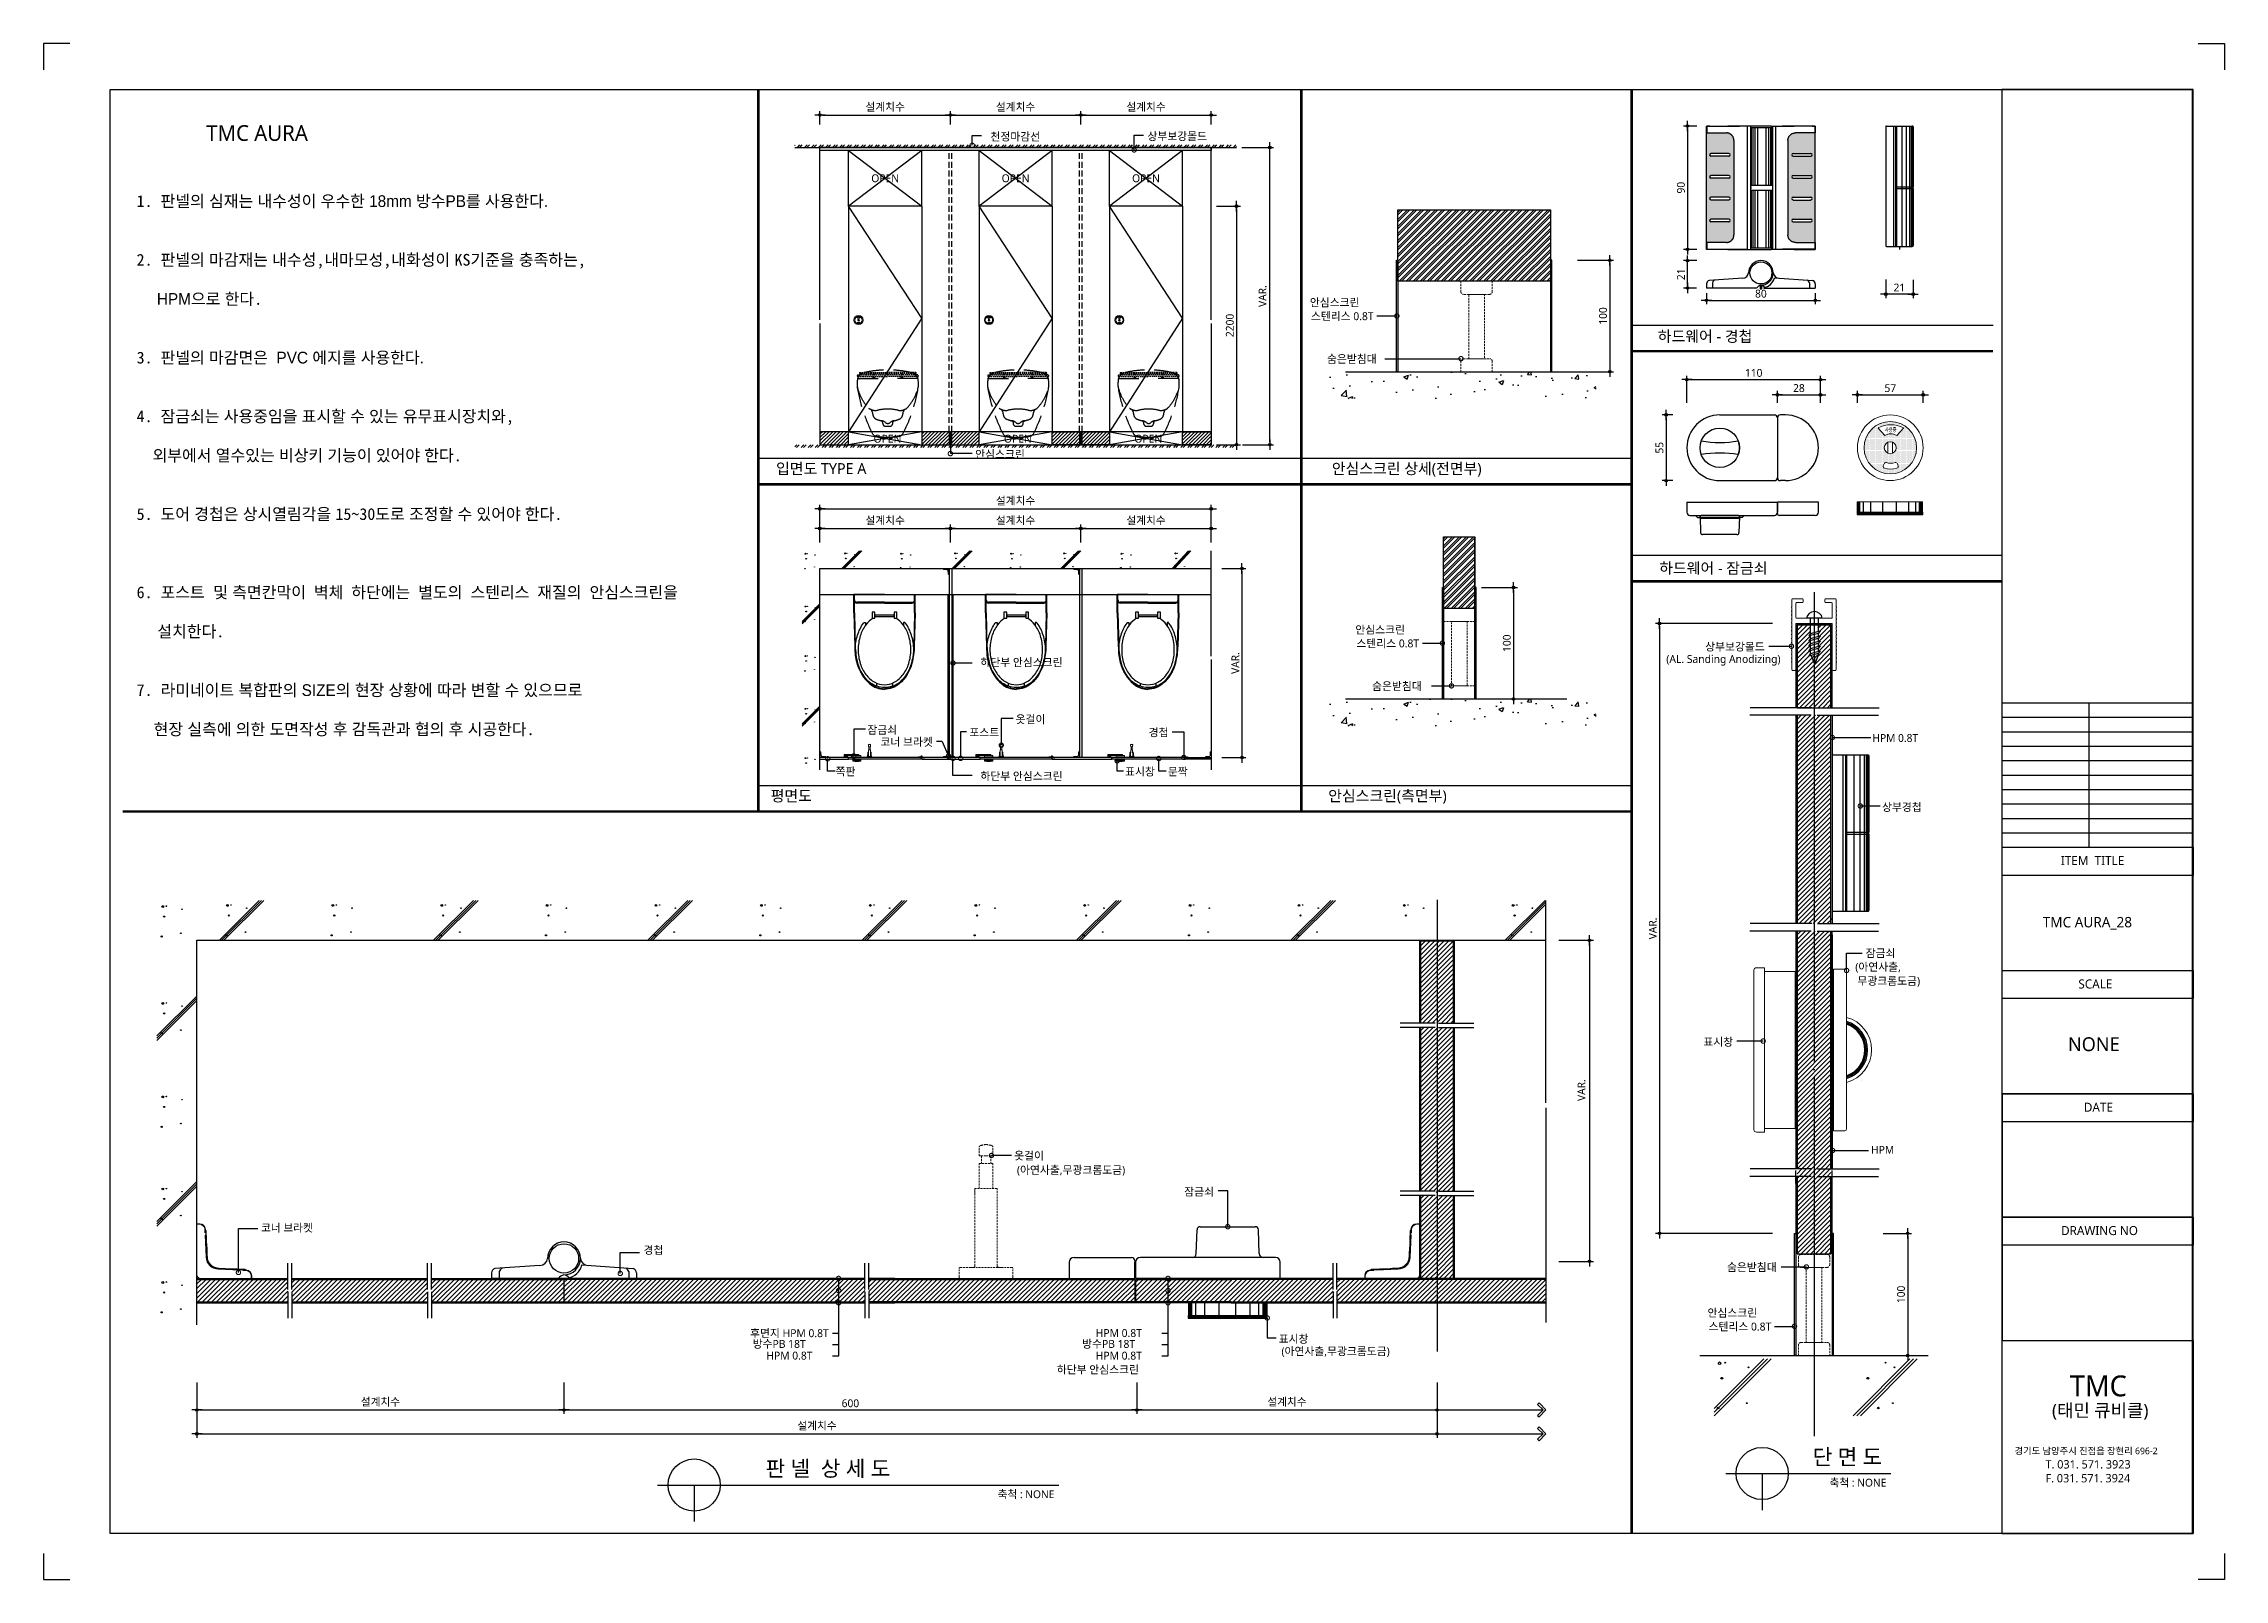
# Model space of a CAD drawing. Extents: x -256 to 8104, y -176 to 5714.
import ezdxf
from ezdxf.enums import TextEntityAlignment as Align

# ---------------------------------------------------------------- set-up
doc = ezdxf.new("R2010")
doc.units = 0
doc.header["$LTSCALE"] = 30
for name, pattern in [('CEN', [62, 60, -1, 0, -1]), ('HIDDEN', [0.375, 0.25, -0.125]), ('HIDDEN2', [4.7625, 3.175, -1.5875])]:
    doc.linetypes.add(name, pattern=pattern)
doc.layers.get('0').update_dxf_attribs({"linetype": 'CONTINUOUS'})
doc.layers.get('DEFPOINTS').update_dxf_attribs({"linetype": 'CONTINUOUS'})
for name, color, linetype in [('02---제품선', 4, 'CONTINUOUS'), ('0_toilet', 6, 'CONTINUOUS'), ('C', 2, 'CONTINUOUS'), ('curior-0Line', 252, 'CONTINUOUS'), ('DIM', 7, 'CONTINUOUS'), ('HAT', 8, 'CONTINUOUS'), ('HID', 9, 'HIDDEN'), ('jac text', 7, 'CONTINUOUS'), ('TIT', 3, 'CONTINUOUS'), ('경첩', 4, 'CONTINUOUS'), ('기타', 1, 'CONTINUOUS'), ('문자', 3, 'CONTINUOUS'), ('부자재', 4, 'CONTINUOUS'), ('상부보강몰드', 4, 'HIDDEN2'), ('옷걸이', 4, 'CONTINUOUS'), ('잠금쇠(회전형)', 4, 'CONTINUOUS'), ('중심선', 1, 'CEN'), ('치수', 1, 'CONTINUOUS'), ('판넬', 2, 'CONTINUOUS'), ('해치', 8, 'CONTINUOUS')]:
    doc.layers.add(name, color=color, linetype=linetype)
doc.styles.add('HDW', font='gulim.ttc')
doc.styles.add('돋움', font='malgun.ttf')
doc.dimstyles.new('10', dxfattribs={"dimscale": 10, "dimtxt": 3, "dimasz": 1, "dimexe": 1.5, "dimexo": 2, "dimgap": 1, "dimtad": 1, "dimdec": 0, "dimlunit": 6, "dimtxsty": '돋움', "dimblk": 'DIMDOT', "dimcen": -1, "dimdle": 1.5, "dimclrt": 3, "dimazin": 3, "dimtfac": 1, "dimtdec": 0, "dimtix": 1, "dimtmove": 2, "dimatfit": 3, "dimldrblk": 'DIMDOT', "dimarcsym": 0})
pattern_1 = [(45, (70000, -7000), (-8.980256, 8.980256), [])]

# ---------------------------------------------------------------- blocks, each defined once
blk = doc.blocks.new('DIMDOT')
at = {"linetype": 'Continuous'}
blk.add_line((-2, 0), (2, 0), dxfattribs=at)
for radius in [0.5, 0.25]:
    blk.add_circle((0, 0), radius, dxfattribs=at)
blk = doc.blocks.new('*D746')
at = {"layer": 'DEFPOINTS', "color": 0}
for p in [(81541.7, -1384.1), (81041.7, -1440.4), (81541.7, -1440.4)]:
    blk.add_point(p, dxfattribs=at)
at = {"layer": 'DIM', "color": 0, "lineweight": -2, "ltscale": 10}
for p, q in [((81041.7, -1420.4), (81041.7, -1369.1)), ((81051.7, -1384.1), (81531.7, -1384.1)), ((81541.7, -1420.4), (81541.7, -1369.1))]:
    blk.add_line(p, q, dxfattribs=at)
at = {"layer": 'DIM', "color": 0, "lineweight": -2, "xscale": 10, "yscale": 10, "zscale": 10, "rotation": 180}
blk.add_blockref('DIMDOT', (81041.7, -1384.1), dxfattribs=at)
at = {"layer": 'DIM', "color": 0, "lineweight": -2, "xscale": 10, "yscale": 10, "zscale": 10}
blk.add_blockref('DIMDOT', (81541.7, -1384.1), dxfattribs=at)
at = {"layer": 'DIM', "color": 3, "insert": (81291.7, -1354.4), "char_height": 30, "attachment_point": 5, "style": '돋움'}
blk.add_mtext('설계치수', dxfattribs=at)
blk = doc.blocks.new('*D747')
at = {"layer": 'DEFPOINTS', "color": 0}
for p in [(82041.7, -1384.1), (81541.7, -1440.4), (82041.7, -1440.4)]:
    blk.add_point(p, dxfattribs=at)
at = {"layer": 'DIM', "color": 0, "lineweight": -2, "ltscale": 10}
for p, q in [((81541.7, -1420.4), (81541.7, -1369.1)), ((81551.7, -1384.1), (82031.7, -1384.1)), ((82041.7, -1420.4), (82041.7, -1369.1))]:
    blk.add_line(p, q, dxfattribs=at)
at = {"layer": 'DIM', "color": 0, "lineweight": -2, "xscale": 10, "yscale": 10, "zscale": 10, "rotation": 180}
blk.add_blockref('DIMDOT', (81541.7, -1384.1), dxfattribs=at)
at = {"layer": 'DIM', "color": 0, "lineweight": -2, "xscale": 10, "yscale": 10, "zscale": 10}
blk.add_blockref('DIMDOT', (82041.7, -1384.1), dxfattribs=at)
at = {"layer": 'DIM', "color": 3, "insert": (81791.7, -1354.4), "char_height": 30, "attachment_point": 5, "style": '돋움'}
blk.add_mtext('설계치수', dxfattribs=at)
blk = doc.blocks.new('_DOTSMALL')
at = {"color": 0, "linetype": 'ByBlock', "const_width": 0.5}
blk.add_lwpolyline([(-0.0625, 0, 1), (0.0625, 0, 1)], format="xyb", close=True, dxfattribs=at)
blk = doc.blocks.new('A$C63EC304E')
at = {"layer": '치수', "color": 1, "xscale": 2.5, "yscale": 2.5, "zscale": 2.5, "rotation": 234.3098741996962}
blk.add_blockref('_DOTSMALL', (0.31, 0.31), dxfattribs=at)
blk = doc.blocks.new('A$C2BC9653E')
at = {"layer": '치수', "xscale": 0.3333333333333333, "yscale": 0.3333333333333333, "zscale": 0.3333333333333333}
blk.add_blockref('A$C63EC304E', (0, 0), dxfattribs=at)
blk = doc.blocks.new('A$C7FC71301')
at = {"layer": '치수', "rotation": 180}
blk.add_blockref('A$C2BC9653E', (0.21, 0.21), dxfattribs=at)
blk = doc.blocks.new('A$C4A20372B')
at = {"layer": '치수'}
blk.add_blockref('A$C7FC71301', (0, 0), dxfattribs=at)
blk = doc.blocks.new('A$C566469F5')
at = {"layer": '치수'}
blk.add_blockref('A$C4A20372B', (0, 0), dxfattribs=at)
blk = doc.blocks.new('A$C7E317CD4')
at = {"layer": '해치', "xscale": 2, "yscale": 2, "zscale": 2}
blk.add_blockref('A$C566469F5', (0, 0), dxfattribs=at)
blk = doc.blocks.new('A$C601D7F27')
at = {"layer": '치수'}
blk.add_blockref('A$C7E317CD4', (0, 0), dxfattribs=at)
blk = doc.blocks.new('A$C38802C08')
at = {"layer": '치수'}
blk.add_blockref('A$C601D7F27', (0, 0), dxfattribs=at)
blk = doc.blocks.new('*D748')
at = {"layer": 'DEFPOINTS', "color": 0}
for p in [(82541.7, -1384.1), (82041.7, -1440.4), (82541.7, -1440.4)]:
    blk.add_point(p, dxfattribs=at)
at = {"layer": 'DIM', "color": 0, "lineweight": -2, "ltscale": 10}
for p, q in [((82041.7, -1420.4), (82041.7, -1369.1)), ((82051.7, -1384.1), (82531.7, -1384.1)), ((82541.7, -1420.4), (82541.7, -1369.1))]:
    blk.add_line(p, q, dxfattribs=at)
at = {"layer": 'DIM', "color": 0, "lineweight": -2, "xscale": 10, "yscale": 10, "zscale": 10, "rotation": 180}
blk.add_blockref('DIMDOT', (82041.7, -1384.1), dxfattribs=at)
at = {"layer": 'DIM', "color": 0, "lineweight": -2, "xscale": 10, "yscale": 10, "zscale": 10}
blk.add_blockref('DIMDOT', (82541.7, -1384.1), dxfattribs=at)
at = {"layer": 'DIM', "color": 3, "insert": (82291.7, -1354.4), "char_height": 30, "attachment_point": 5, "style": '돋움'}
blk.add_mtext('설계치수', dxfattribs=at)
blk = doc.blocks.new('*D749')
at = {"layer": 'DEFPOINTS', "color": 0}
for p in [(82541.7, -1733.3), (82541.7, -2648.3), (82638.6, -2648.3)]:
    blk.add_point(p, dxfattribs=at)
at = {"layer": 'DIM', "color": 0, "lineweight": -2, "ltscale": 10}
for p, q in [((82561.7, -1733.3), (82653.6, -1733.3)), ((82638.6, -1743.3), (82638.6, -2638.3)), ((82561.7, -2648.3), (82653.6, -2648.3))]:
    blk.add_line(p, q, dxfattribs=at)
at = {"layer": 'DIM', "color": 0, "lineweight": -2, "xscale": 10, "yscale": 10, "zscale": 10}
for p, rotation in [((82638.6, -1733.3), 90), ((82638.6, -2648.3), 270)]:
    blk.add_blockref('DIMDOT', p, dxfattribs=dict(at, rotation=rotation))
at = {"layer": 'DIM', "color": 3, "insert": (82613.1, -2190.8), "char_height": 30, "attachment_point": 5, "rotation": 90, "style": '돋움'}
blk.add_mtext('2200', dxfattribs=at)
blk = doc.blocks.new('*D750')
at = {"layer": 'DEFPOINTS', "color": 0}
for p in [(82562.7, -3123.2), (82562.7, -3848.2), (82659.6, -3848.2)]:
    blk.add_point(p, dxfattribs=at)
at = {"layer": 'DIM', "color": 0, "lineweight": -2, "ltscale": 10}
for p, q in [((82582.7, -3123.2), (82674.6, -3123.2)), ((82659.6, -3133.2), (82659.6, -3838.2)), ((82582.7, -3848.2), (82674.6, -3848.2))]:
    blk.add_line(p, q, dxfattribs=at)
at = {"layer": 'DIM', "color": 0, "lineweight": -2, "xscale": 10, "yscale": 10, "zscale": 10}
for p, rotation in [((82659.6, -3123.2), 90), ((82659.6, -3848.2), 270)]:
    blk.add_blockref('DIMDOT', p, dxfattribs=dict(at, rotation=rotation))
at = {"layer": 'DIM', "color": 3, "insert": (82634.4, -3485.7), "char_height": 30, "attachment_point": 5, "rotation": 90, "style": '돋움'}
blk.add_mtext('VAR.', dxfattribs=at)
blk = doc.blocks.new('*D751')
at = {"layer": 'DEFPOINTS', "color": 0}
for p in [(82541.7, -2969.6), (82041.7, -3042.7), (82541.7, -3042.7)]:
    blk.add_point(p, dxfattribs=at)
at = {"layer": 'DIM', "color": 0, "lineweight": -2, "ltscale": 10}
for p, q in [((82041.7, -3022.7), (82041.7, -2954.6)), ((82051.7, -2969.6), (82531.7, -2969.6)), ((82541.7, -3022.7), (82541.7, -2954.6))]:
    blk.add_line(p, q, dxfattribs=at)
at = {"layer": 'DIM', "color": 0, "lineweight": -2, "xscale": 10, "yscale": 10, "zscale": 10, "rotation": 180}
blk.add_blockref('DIMDOT', (82041.7, -2969.6), dxfattribs=at)
at = {"layer": 'DIM', "color": 0, "lineweight": -2, "xscale": 10, "yscale": 10, "zscale": 10}
blk.add_blockref('DIMDOT', (82541.7, -2969.6), dxfattribs=at)
at = {"layer": 'DIM', "color": 3, "insert": (82291.7, -2940), "char_height": 30, "attachment_point": 5, "style": '돋움'}
blk.add_mtext('설계치수', dxfattribs=at)
blk = doc.blocks.new('*D752')
at = {"layer": 'DEFPOINTS', "color": 0}
for p in [(82541.7, -2894.3), (81041.7, -3042.7), (82541.7, -3042.7)]:
    blk.add_point(p, dxfattribs=at)
at = {"layer": 'DIM', "color": 0, "lineweight": -2, "ltscale": 10}
for p, q in [((81041.7, -3022.7), (81041.7, -2879.3)), ((81051.7, -2894.3), (82531.7, -2894.3)), ((82541.7, -3022.7), (82541.7, -2879.3))]:
    blk.add_line(p, q, dxfattribs=at)
at = {"layer": 'DIM', "color": 0, "lineweight": -2, "xscale": 10, "yscale": 10, "zscale": 10, "rotation": 180}
blk.add_blockref('DIMDOT', (81041.7, -2894.3), dxfattribs=at)
at = {"layer": 'DIM', "color": 0, "lineweight": -2, "xscale": 10, "yscale": 10, "zscale": 10}
blk.add_blockref('DIMDOT', (82541.7, -2894.3), dxfattribs=at)
at = {"layer": 'DIM', "color": 3, "insert": (81791.7, -2864.6), "char_height": 30, "attachment_point": 5, "style": '돋움'}
blk.add_mtext('설계치수', dxfattribs=at)
blk = doc.blocks.new('*D753')
at = {"layer": 'DEFPOINTS', "color": 0}
for p in [(82041.7, -2969.6), (81541.7, -3042.7), (82041.7, -3042.7)]:
    blk.add_point(p, dxfattribs=at)
at = {"layer": 'DIM', "color": 0, "lineweight": -2, "ltscale": 10}
for p, q in [((81541.7, -3022.7), (81541.7, -2954.6)), ((81551.7, -2969.6), (82031.7, -2969.6)), ((82041.7, -3022.7), (82041.7, -2954.6))]:
    blk.add_line(p, q, dxfattribs=at)
at = {"layer": 'DIM', "color": 0, "lineweight": -2, "xscale": 10, "yscale": 10, "zscale": 10, "rotation": 180}
blk.add_blockref('DIMDOT', (81541.7, -2969.6), dxfattribs=at)
at = {"layer": 'DIM', "color": 0, "lineweight": -2, "xscale": 10, "yscale": 10, "zscale": 10}
blk.add_blockref('DIMDOT', (82041.7, -2969.6), dxfattribs=at)
at = {"layer": 'DIM', "color": 3, "insert": (81791.7, -2940), "char_height": 30, "attachment_point": 5, "style": '돋움'}
blk.add_mtext('설계치수', dxfattribs=at)
blk = doc.blocks.new('*D754')
at = {"layer": 'DEFPOINTS', "color": 0}
for p in [(81541.7, -2969.6), (81041.7, -3042.7), (81541.7, -3042.7)]:
    blk.add_point(p, dxfattribs=at)
at = {"layer": 'DIM', "color": 0, "lineweight": -2, "ltscale": 10}
for p, q in [((81041.7, -3022.7), (81041.7, -2954.6)), ((81051.7, -2969.6), (81531.7, -2969.6)), ((81541.7, -3022.7), (81541.7, -2954.6))]:
    blk.add_line(p, q, dxfattribs=at)
at = {"layer": 'DIM', "color": 0, "lineweight": -2, "xscale": 10, "yscale": 10, "zscale": 10, "rotation": 180}
blk.add_blockref('DIMDOT', (81041.7, -2969.6), dxfattribs=at)
at = {"layer": 'DIM', "color": 0, "lineweight": -2, "xscale": 10, "yscale": 10, "zscale": 10}
blk.add_blockref('DIMDOT', (81541.7, -2969.6), dxfattribs=at)
at = {"layer": 'DIM', "color": 3, "insert": (81291.7, -2940), "char_height": 30, "attachment_point": 5, "style": '돋움'}
blk.add_mtext('설계치수', dxfattribs=at)
blk = doc.blocks.new('*D755')
at = {"layer": 'DEFPOINTS', "color": 0}
for p in [(78653.4, -6224.5), (80060.5, -6224.5), (80060.5, -6350.2)]:
    blk.add_point(p, dxfattribs=at)
at = {"layer": 'DIM', "color": 0, "lineweight": -2, "ltscale": 10}
for p, q in [((78653.4, -6244.5), (78653.4, -6365.2)), ((80060.5, -6244.5), (80060.5, -6365.2)), ((78663.4, -6350.2), (80050.5, -6350.2))]:
    blk.add_line(p, q, dxfattribs=at)
at = {"layer": 'DIM', "color": 0, "lineweight": -2, "xscale": 10, "yscale": 10, "zscale": 10, "rotation": 180}
blk.add_blockref('DIMDOT', (78653.4, -6350.2), dxfattribs=at)
at = {"layer": 'DIM', "color": 0, "lineweight": -2, "xscale": 10, "yscale": 10, "zscale": 10}
blk.add_blockref('DIMDOT', (80060.5, -6350.2), dxfattribs=at)
at = {"layer": 'DIM', "color": 3, "insert": (79357, -6320.5), "char_height": 30, "attachment_point": 5, "style": '돋움'}
blk.add_mtext('설계치수', dxfattribs=at)
blk = doc.blocks.new('*D756')
at = {"layer": 'DEFPOINTS', "color": 0}
for p in [(78653.4, -6224.5), (83407.3, -6224.5), (83407.3, -6441.7)]:
    blk.add_point(p, dxfattribs=at)
at = {"layer": 'DIM', "color": 0, "lineweight": -2, "ltscale": 10}
for p, q in [((78653.4, -6244.5), (78653.4, -6456.7)), ((83407.3, -6244.5), (83407.3, -6456.7)), ((78663.4, -6441.7), (83397.3, -6441.7))]:
    blk.add_line(p, q, dxfattribs=at)
at = {"layer": 'DIM', "color": 0, "lineweight": -2, "xscale": 10, "yscale": 10, "zscale": 10, "rotation": 180}
blk.add_blockref('DIMDOT', (78653.4, -6441.7), dxfattribs=at)
at = {"layer": 'DIM', "color": 0, "lineweight": -2, "xscale": 10, "yscale": 10, "zscale": 10}
blk.add_blockref('DIMDOT', (83407.3, -6441.7), dxfattribs=at)
at = {"layer": 'DIM', "color": 3, "insert": (81030.4, -6412), "char_height": 30, "attachment_point": 5, "style": '돋움'}
blk.add_mtext('설계치수', dxfattribs=at)
blk = doc.blocks.new('*D757')
at = {"layer": 'DEFPOINTS', "color": 0}
for p in [(82256.5, -6224.5), (83407.3, -6224.5), (83407.3, -6350.2)]:
    blk.add_point(p, dxfattribs=at)
at = {"layer": 'DIM', "color": 0, "lineweight": -2, "ltscale": 10}
for p, q in [((82256.5, -6244.5), (82256.5, -6365.2)), ((83407.3, -6244.5), (83407.3, -6365.2)), ((82266.5, -6350.2), (83397.3, -6350.2))]:
    blk.add_line(p, q, dxfattribs=at)
at = {"layer": 'DIM', "color": 0, "lineweight": -2, "xscale": 10, "yscale": 10, "zscale": 10, "rotation": 180}
blk.add_blockref('DIMDOT', (82256.5, -6350.2), dxfattribs=at)
at = {"layer": 'DIM', "color": 0, "lineweight": -2, "xscale": 10, "yscale": 10, "zscale": 10}
blk.add_blockref('DIMDOT', (83407.3, -6350.2), dxfattribs=at)
at = {"layer": 'DIM', "color": 3, "insert": (82831.9, -6320.5), "char_height": 30, "attachment_point": 5, "style": '돋움'}
blk.add_mtext('설계치수', dxfattribs=at)
blk = doc.blocks.new('*D758')
at = {"layer": 'DEFPOINTS', "color": 0}
for p in [(80060.5, -6224.5), (82256.5, -6224.5), (82256.5, -6350.2)]:
    blk.add_point(p, dxfattribs=at)
at = {"layer": 'DIM', "color": 0, "lineweight": -2, "ltscale": 10}
for p, q in [((80060.5, -6244.5), (80060.5, -6365.2)), ((82256.5, -6244.5), (82256.5, -6365.2)), ((80070.5, -6350.2), (82246.5, -6350.2))]:
    blk.add_line(p, q, dxfattribs=at)
at = {"layer": 'DIM', "color": 0, "lineweight": -2, "xscale": 10, "yscale": 10, "zscale": 10, "rotation": 180}
blk.add_blockref('DIMDOT', (80060.5, -6350.2), dxfattribs=at)
at = {"layer": 'DIM', "color": 0, "lineweight": -2, "xscale": 10, "yscale": 10, "zscale": 10}
blk.add_blockref('DIMDOT', (82256.5, -6350.2), dxfattribs=at)
at = {"layer": 'DIM', "color": 3, "insert": (81158.5, -6324.7), "char_height": 30, "attachment_point": 5, "style": '돋움'}
blk.add_mtext('600', dxfattribs=at)
blk = doc.blocks.new('A$C06B31977')
for p, q in [((1.26, 11.06), (1.26, 21.17)), ((1.26, 10.11), (1.26, 0))]:
    blk.add_line(p, q)
blk = doc.blocks.new('*D759')
at = {"layer": 'DEFPOINTS', "color": 0}
for p in [(83854.1, -4548.8), (83854.1, -5780.2), (83992, -5780.2)]:
    blk.add_point(p, dxfattribs=at)
at = {"layer": 'DIM', "color": 0, "lineweight": -2, "ltscale": 10}
for p, q in [((83874.1, -4548.8), (84007, -4548.8)), ((83992, -4558.8), (83992, -5770.2)), ((83874.1, -5780.2), (84007, -5780.2))]:
    blk.add_line(p, q, dxfattribs=at)
at = {"layer": 'DIM', "color": 0, "lineweight": -2, "xscale": 10, "yscale": 10, "zscale": 10}
for p, rotation in [((83992, -4548.8), 90), ((83992, -5780.2), 270)]:
    blk.add_blockref('DIMDOT', p, dxfattribs=dict(at, rotation=rotation))
at = {"layer": 'DIM', "color": 3, "insert": (83961.2, -5123.6), "char_height": 30, "attachment_point": 5, "rotation": 90, "style": '돋움'}
blk.add_mtext('VAR.', dxfattribs=at)
blk = doc.blocks.new('A$C13EB2441')
for p, q in [((0.84, 7.37), (0.84, 14.11)), ((0.84, 6.74), (0.84, 0))]:
    blk.add_line(p, q)
blk = doc.blocks.new('*D760')
at = {"layer": 'DEFPOINTS', "color": 0}
for p in [(84877.2, -2398.7), (84365.2, -2507.3), (84877.2, -2507.3)]:
    blk.add_point(p, dxfattribs=at)
at = {"layer": 'DIM', "color": 0, "lineweight": -2, "ltscale": 10}
for p, q in [((84365.2, -2487.3), (84365.2, -2383.7)), ((84375.2, -2398.7), (84867.2, -2398.7)), ((84877.2, -2487.3), (84877.2, -2383.7))]:
    blk.add_line(p, q, dxfattribs=at)
at = {"layer": 'DIM', "color": 0, "lineweight": -2, "xscale": 10, "yscale": 10, "zscale": 10, "rotation": 180}
blk.add_blockref('DIMDOT', (84365.2, -2398.7), dxfattribs=at)
at = {"layer": 'DIM', "color": 0, "lineweight": -2, "xscale": 10, "yscale": 10, "zscale": 10}
blk.add_blockref('DIMDOT', (84877.2, -2398.7), dxfattribs=at)
at = {"layer": 'DIM', "color": 3, "insert": (84621.2, -2373.1), "char_height": 30, "attachment_point": 5, "style": '돋움'}
blk.add_mtext('110', dxfattribs=at)
blk = doc.blocks.new('*D761')
at = {"layer": 'DEFPOINTS', "color": 0}
for p in [(84712.2, -2507.3), (84877.2, -2456.7), (84877.2, -2507.3)]:
    blk.add_point(p, dxfattribs=at)
at = {"layer": 'DIM', "color": 0, "lineweight": -2, "ltscale": 10}
for p, q in [((84712.2, -2487.3), (84712.2, -2441.7)), ((84722.2, -2456.7), (84867.2, -2456.7)), ((84877.2, -2487.3), (84877.2, -2441.7))]:
    blk.add_line(p, q, dxfattribs=at)
at = {"layer": 'DIM', "color": 0, "lineweight": -2, "xscale": 10, "yscale": 10, "zscale": 10, "rotation": 180}
blk.add_blockref('DIMDOT', (84712.2, -2456.7), dxfattribs=at)
at = {"layer": 'DIM', "color": 0, "lineweight": -2, "xscale": 10, "yscale": 10, "zscale": 10}
blk.add_blockref('DIMDOT', (84877.2, -2456.7), dxfattribs=at)
at = {"layer": 'DIM', "color": 3, "insert": (84794.7, -2431.2), "char_height": 30, "attachment_point": 5, "style": '돋움'}
blk.add_mtext('28', dxfattribs=at)
blk = doc.blocks.new('*D762')
at = {"layer": 'DEFPOINTS', "color": 0}
for p in [(85018.9, -2507.3), (85270.9, -2456.7), (85270.9, -2507.3)]:
    blk.add_point(p, dxfattribs=at)
at = {"layer": 'DIM', "color": 0, "lineweight": -2, "ltscale": 10}
for p, q in [((85018.9, -2487.3), (85018.9, -2441.7)), ((85028.9, -2456.7), (85260.9, -2456.7)), ((85270.9, -2487.3), (85270.9, -2441.7))]:
    blk.add_line(p, q, dxfattribs=at)
at = {"layer": 'DIM', "color": 0, "lineweight": -2, "xscale": 10, "yscale": 10, "zscale": 10, "rotation": 180}
blk.add_blockref('DIMDOT', (85018.9, -2456.7), dxfattribs=at)
at = {"layer": 'DIM', "color": 0, "lineweight": -2, "xscale": 10, "yscale": 10, "zscale": 10}
blk.add_blockref('DIMDOT', (85270.9, -2456.7), dxfattribs=at)
at = {"layer": 'DIM', "color": 3, "insert": (85144.9, -2431.4), "char_height": 30, "attachment_point": 5, "style": '돋움'}
blk.add_mtext('57', dxfattribs=at)
blk = doc.blocks.new('*D763')
at = {"layer": 'DEFPOINTS', "color": 0}
for p in [(84422.8, -1426), (84367.8, -1899.1), (84422.8, -1899.1)]:
    blk.add_point(p, dxfattribs=at)
at = {"layer": 'DIM', "color": 0, "lineweight": -2, "ltscale": 10}
for p, q in [((84402.8, -1426), (84352.8, -1426)), ((84367.8, -1436), (84367.8, -1889.1)), ((84402.8, -1899.1), (84352.8, -1899.1))]:
    blk.add_line(p, q, dxfattribs=at)
at = {"layer": 'DIM', "color": 0, "lineweight": -2, "xscale": 10, "yscale": 10, "zscale": 10}
for p, rotation in [((84367.8, -1426), 90), ((84367.8, -1899.1), 270)]:
    blk.add_blockref('DIMDOT', p, dxfattribs=dict(at, rotation=rotation))
at = {"layer": 'DIM', "color": 3, "insert": (84342.3, -1662.5), "char_height": 30, "attachment_point": 5, "rotation": 90, "style": '돋움'}
blk.add_mtext('90', dxfattribs=at)
blk = doc.blocks.new('*D764')
at = {"layer": 'DEFPOINTS', "color": 0}
for p in [(84440.4, -2047.3), (84857.5, -2047.3), (84857.5, -2094.7)]:
    blk.add_point(p, dxfattribs=at)
at = {"layer": 'DIM', "color": 0, "lineweight": -2, "ltscale": 10}
for p, q in [((84440.4, -2067.3), (84440.4, -2109.7)), ((84857.5, -2067.3), (84857.5, -2109.7)), ((84450.4, -2094.7), (84847.5, -2094.7))]:
    blk.add_line(p, q, dxfattribs=at)
at = {"layer": 'DIM', "color": 0, "lineweight": -2, "xscale": 10, "yscale": 10, "zscale": 10, "rotation": 180}
blk.add_blockref('DIMDOT', (84440.4, -2094.7), dxfattribs=at)
at = {"layer": 'DIM', "color": 0, "lineweight": -2, "xscale": 10, "yscale": 10, "zscale": 10}
blk.add_blockref('DIMDOT', (84857.5, -2094.7), dxfattribs=at)
at = {"layer": 'DIM', "color": 3, "insert": (84648.9, -2069.2), "char_height": 30, "attachment_point": 5, "style": '돋움'}
blk.add_mtext('80', dxfattribs=at)
blk = doc.blocks.new('*D765')
at = {"layer": 'DEFPOINTS', "color": 0}
for p in [(84367.8, -1942.3), (84422.8, -1942.3), (84422.1, -2047.3)]:
    blk.add_point(p, dxfattribs=at)
at = {"layer": 'DIM', "color": 0, "lineweight": -2, "ltscale": 10}
for p, q in [((84402.8, -1942.3), (84352.8, -1942.3)), ((84367.8, -2037.3), (84367.8, -1952.3)), ((84402.1, -2047.3), (84352.8, -2047.3))]:
    blk.add_line(p, q, dxfattribs=at)
at = {"layer": 'DIM', "color": 0, "lineweight": -2, "xscale": 10, "yscale": 10, "zscale": 10}
for p, rotation in [((84367.8, -1942.3), 90), ((84367.8, -2047.3), 270)]:
    blk.add_blockref('DIMDOT', p, dxfattribs=dict(at, rotation=rotation))
at = {"layer": 'DIM', "color": 3, "insert": (84342.5, -1994.8), "char_height": 30, "attachment_point": 5, "rotation": 90, "style": '돋움'}
blk.add_mtext('21', dxfattribs=at)
blk = doc.blocks.new('*D766')
at = {"layer": 'DEFPOINTS', "color": 0}
for p in [(85127.3, -1995.1), (85232.3, -1995.9), (85127.3, -2070.8)]:
    blk.add_point(p, dxfattribs=at)
at = {"layer": 'DIM', "color": 0, "lineweight": -2, "ltscale": 10}
for p, q in [((85127.3, -2015.1), (85127.3, -2085.8)), ((85222.3, -2070.8), (85137.3, -2070.8)), ((85232.3, -2015.9), (85232.3, -2085.8))]:
    blk.add_line(p, q, dxfattribs=at)
at = {"layer": 'DIM', "color": 0, "lineweight": -2, "xscale": 10, "yscale": 10, "zscale": 10, "rotation": 180}
blk.add_blockref('DIMDOT', (85127.3, -2070.8), dxfattribs=at)
at = {"layer": 'DIM', "color": 0, "lineweight": -2, "xscale": 10, "yscale": 10, "zscale": 10}
blk.add_blockref('DIMDOT', (85232.3, -2070.8), dxfattribs=at)
at = {"layer": 'DIM', "color": 3, "insert": (85179.8, -2045.5), "char_height": 30, "attachment_point": 5, "style": '돋움'}
blk.add_mtext('21', dxfattribs=at)
blk = doc.blocks.new('A$C10E41893')
at = {"layer": '부자재'}
for p, q in [((6, 0), (6, 196)), ((123, 196), (6, 196)), ((123, 192), (6, 192)), ((55, 0), (55, 177)), ((61, 0), (61, 177)), ((6, 0), (6, -196)), ((55, 0), (55, -177)), ((61, 0), (61, -177)), ((123, -192), (6, -192)), ((123, -196), (6, -196))]:
    blk.add_line(p, q, dxfattribs=at)
for points in [[(123, 196, -0.012538), (123, 196), (335, 190, -0.055395), (445, 175, -0.154276), (577, 93, -0.179504), (612, 0, -0.179504)], [(123, 192, -0.012538), (123, 192), (335, 187, -0.055395), (444, 172, -0.154276), (574, 91, -0.179504), (608, 0, -0.179504)], [(157, -72, 0.089162), (200, -119, 0.085733), (270, -155, 0.075373), (359, -168, 0.075373), (447, -155, 0.085733), (517, -119, 0.106084), (567, -62, 0.126931), (583, 0, 0.126931), (567, 62, 0.106084), (517, 119, 0.085733), (447, 155, 0.075373), (359, 168, 0.075373), (270, 155, 0.085733), (200, 119, 0.089162), (157, 72)], [(572, 51), (589, 51), (589, 60, 0.021185), (583, 71, 0.106084), (528, 134, 0.085733), (453, 172, 0.075373), (359, 187, 0.075373), (265, 172, 0.085733), (189, 134, 0.007337), (184, 130), (184, 122), (205, 122)], [(123, -196, 0.012538), (123, -196), (335, -190, 0.055395), (445, -175, 0.154276), (577, -93, 0.179504), (612, 0, 0.179504)], [(123, -192, 0.012538), (123, -192), (335, -187, 0.055395), (444, -172, 0.154276), (574, -91, 0.179504), (608, 0, 0.179504)], [(589, -51, 0.090214), (598, 0, 0.090214), (589, 51, 0.106084)], [(572, -51), (589, -51), (589, -60, -0.021185), (583, -71, -0.106084), (528, -134, -0.085733), (453, -172, -0.075373), (359, -187, -0.075373), (265, -172, -0.085733), (189, -134, -0.007337), (184, -130), (184, -122), (205, -122)]]:
    blk.add_lwpolyline(points, format="xyb", dxfattribs=at)
blk.add_lwpolyline([(138, -61), (119, -61), (119, -79), (157, -79), (157, -61), (138, -61), (147, -61), (147, 61), (138, 61), (157, 61), (157, 79), (119, 79), (119, 61), (138, 61), (138, -61), (119, -61)], dxfattribs=at)
for centre, start, end in [((40, 177), 0, 90), ((46, 177), 0, 90), ((40, -177), 270, 0), ((46, -177), 270, 0)]:
    blk.add_arc(centre, 15, start, end, dxfattribs=at)
blk = doc.blocks.new('A$C460A2A32')
at = {"color": 0}
for p, q in [((3, 20), (0, 16)), ((3, 20), (9, 20)), ((4, 10), (162, 10)), ((9, 20), (162, 20)), ((13, 32), (11, 30)), ((13, 32), (162, 32)), ((13, 27), (162, 27)), ((312, 32), (162, 32)), ((312, 27), (162, 27)), ((316, 20), (162, 20)), ((321, 10), (162, 10)), ((312, 32), (313, 30)), ((322, 20), (316, 20)), ((322, 20), (324, 16))]:
    blk.add_line(p, q, dxfattribs=at)
for centre, radius, start, end in [((4, 14), 4, 150.0107, 270), ((13, 29), 2, 135, 270), ((109, 28), 26, 182.6717, 198.4118), ((109, 10), 26, 180, 202.6199), ((107, 28), 23, 183.0205, 200.9186), ((107, 10), 23, 180, 205.7715), ((69, 10), 23, 334.2285, 0), ((69, 28), 23, 339.0814, 356.9795), ((67, 10), 26, 337.3801, 0), ((67, 28), 26, 341.5882, 357.3283), ((257, 10), 26, 180, 202.6199), ((257, 28), 26, 182.6717, 198.4118), ((256, 28), 23, 183.0205, 200.9186), ((256, 10), 23, 180, 205.7715), ((217, 10), 23, 334.2285, 0), ((217, 28), 23, 339.0814, 356.9795), ((216, 28), 26, 341.5882, 357.3283), ((216, 10), 26, 337.3801, 0), ((312, 29), 2, 270, 45), ((321, 14), 4, 270, 29.9893)]:
    blk.add_arc(centre, radius, start, end, dxfattribs=at)
blk = doc.blocks.new('*D767')
at = {"layer": 'DEFPOINTS', "color": 0}
for p in [(84330.9, -2533.9), (84285.2, -2785.9), (84330.9, -2785.9)]:
    blk.add_point(p, dxfattribs=at)
at = {"layer": 'DIM', "color": 0, "lineweight": -2, "ltscale": 10}
for p, q in [((84310.9, -2533.9), (84270.2, -2533.9)), ((84285.2, -2543.9), (84285.2, -2775.9)), ((84310.9, -2785.9), (84270.2, -2785.9))]:
    blk.add_line(p, q, dxfattribs=at)
at = {"layer": 'DIM', "color": 0, "lineweight": -2, "xscale": 10, "yscale": 10, "zscale": 10}
for p, rotation in [((84285.2, -2533.9), 90), ((84285.2, -2785.9), 270)]:
    blk.add_blockref('DIMDOT', p, dxfattribs=dict(at, rotation=rotation))
at = {"layer": 'DIM', "color": 3, "insert": (84259.9, -2659.9), "char_height": 30, "attachment_point": 5, "rotation": 90, "style": '돋움'}
blk.add_mtext('55', dxfattribs=at)
blk = doc.blocks.new('*D768')
at = {"layer": 'DEFPOINTS', "color": 0}
for p in [(84712.9, -3333.9), (84260.1, -5672.9), (84712.9, -5672.9)]:
    blk.add_point(p, dxfattribs=at)
at = {"layer": 'DIM', "color": 0, "lineweight": -2, "ltscale": 10}
for p, q in [((84692.9, -3333.9), (84245.1, -3333.9)), ((84260.1, -3343.9), (84260.1, -5662.9)), ((84692.9, -5672.9), (84245.1, -5672.9))]:
    blk.add_line(p, q, dxfattribs=at)
at = {"layer": 'DIM', "color": 0, "lineweight": -2, "xscale": 10, "yscale": 10, "zscale": 10}
for p, rotation in [((84260.1, -3333.9), 90), ((84260.1, -5672.9), 270)]:
    blk.add_blockref('DIMDOT', p, dxfattribs=dict(at, rotation=rotation))
at = {"layer": 'DIM', "color": 3, "insert": (84234.8, -4503.4), "char_height": 30, "attachment_point": 5, "rotation": 90, "style": '돋움'}
blk.add_mtext('VAR.', dxfattribs=at)
blk = doc.blocks.new('*D769')
at = {"layer": 'DEFPOINTS', "color": 0}
for p in [(85097.3, -5672.8), (85097.3, -6141.1), (85211.6, -6141.1)]:
    blk.add_point(p, dxfattribs=at)
at = {"layer": 'DIM', "color": 0, "lineweight": -2, "ltscale": 10}
for p, q in [((85117.3, -5672.8), (85226.6, -5672.8)), ((85211.6, -5682.8), (85211.6, -6131.1)), ((85117.3, -6141.1), (85226.6, -6141.1))]:
    blk.add_line(p, q, dxfattribs=at)
at = {"layer": 'DIM', "color": 0, "lineweight": -2, "xscale": 10, "yscale": 10, "zscale": 10}
for p, rotation in [((85211.6, -5672.8), 90), ((85211.6, -6141.1), 270)]:
    blk.add_blockref('DIMDOT', p, dxfattribs=dict(at, rotation=rotation))
at = {"layer": 'DIM', "color": 3, "insert": (85186, -5907), "char_height": 30, "attachment_point": 5, "rotation": 90, "style": '돋움'}
blk.add_mtext('100', dxfattribs=at)
blk = doc.blocks.new('*D770')
at = {"layer": 'DEFPOINTS', "color": 0}
for p in [(83557.7, -3195.8), (83557.7, -3623.3), (83700.6, -3623.3)]:
    blk.add_point(p, dxfattribs=at)
at = {"layer": 'DIM', "color": 0, "lineweight": -2, "ltscale": 10}
for p, q in [((83577.7, -3195.8), (83715.6, -3195.8)), ((83700.6, -3205.8), (83700.6, -3613.3)), ((83577.7, -3623.3), (83715.6, -3623.3))]:
    blk.add_line(p, q, dxfattribs=at)
at = {"layer": 'DIM', "color": 0, "lineweight": -2, "xscale": 10, "yscale": 10, "zscale": 10}
for p, rotation in [((83700.6, -3195.8), 90), ((83700.6, -3623.3), 270)]:
    blk.add_blockref('DIMDOT', p, dxfattribs=dict(at, rotation=rotation))
at = {"layer": 'DIM', "color": 3, "insert": (83675, -3409.5), "char_height": 30, "attachment_point": 5, "rotation": 90, "style": '돋움'}
blk.add_mtext('100', dxfattribs=at)
blk = doc.blocks.new('*D771')
at = {"layer": 'DEFPOINTS', "color": 0}
for p in [(83926.4, -1940.9), (83926.4, -2368.3), (84069.3, -2368.3)]:
    blk.add_point(p, dxfattribs=at)
at = {"layer": 'DIM', "color": 0, "lineweight": -2, "ltscale": 10}
for p, q in [((83946.4, -1940.9), (84084.3, -1940.9)), ((84069.3, -1950.9), (84069.3, -2358.3)), ((83946.4, -2368.3), (84084.3, -2368.3))]:
    blk.add_line(p, q, dxfattribs=at)
at = {"layer": 'DIM', "color": 0, "lineweight": -2, "xscale": 10, "yscale": 10, "zscale": 10}
for p, rotation in [((84069.3, -1940.9), 90), ((84069.3, -2368.3), 270)]:
    blk.add_blockref('DIMDOT', p, dxfattribs=dict(at, rotation=rotation))
at = {"layer": 'DIM', "color": 3, "insert": (84043.7, -2154.6), "char_height": 30, "attachment_point": 5, "rotation": 90, "style": '돋움'}
blk.add_mtext('100', dxfattribs=at)
blk = doc.blocks.new('*D772')
at = {"layer": 'DEFPOINTS', "color": 0}
for p in [(82638.6, -1508.5), (82766, -1508.5), (82641.1, -2648.3)]:
    blk.add_point(p, dxfattribs=at)
at = {"layer": 'DIM', "color": 0, "lineweight": -2, "ltscale": 10}
for p, q in [((82658.6, -1508.5), (82781, -1508.5)), ((82766, -2638.3), (82766, -1518.5)), ((82661.1, -2648.3), (82781, -2648.3))]:
    blk.add_line(p, q, dxfattribs=at)
at = {"layer": 'DIM', "color": 0, "lineweight": -2, "xscale": 10, "yscale": 10, "zscale": 10}
for p, rotation in [((82766, -1508.5), 90), ((82766, -2648.3), 270)]:
    blk.add_blockref('DIMDOT', p, dxfattribs=dict(at, rotation=rotation))
at = {"layer": 'DIM', "color": 3, "insert": (82738.7, -2078.4), "char_height": 30, "attachment_point": 5, "rotation": 90, "style": '돋움'}
blk.add_mtext('VAR.', dxfattribs=at)
blk = doc.blocks.new('AURA_28', base_point=(78321.5, -6824.2))
h = blk.add_hatch()
h.set_pattern_fill('ANSI31', color=3, scale=3, angle=180)
h.set_pattern_definition([(225, (78360, -7000), (6.735192, -6.735192), [])])
h.paths.add_polyline_path([(81151.7, -2598.3), (81041.7, -2598.3), (81041.7, -2648.3), (81151.7, -2648.3)])
h.paths.add_polyline_path([(81536.7, -2598.3), (81431.7, -2598.3), (81431.7, -2648.3), (81536.7, -2648.3)])
h.paths.add_polyline_path([(81651.7, -2598.3), (81546.7, -2598.3), (81546.7, -2648.3), (81651.7, -2648.3)])
h.paths.add_polyline_path([(82036.7, -2598.3), (81931.7, -2598.3), (81931.7, -2648.3), (82036.7, -2648.3)])
h.paths.add_polyline_path([(82151.7, -2598.3), (82046.7, -2598.3), (82046.7, -2648.3), (82151.7, -2648.3)])
h.paths.add_polyline_path([(82541.7, -2598.3), (82431.7, -2598.3), (82431.7, -2648.3), (82541.7, -2648.3)])
h = blk.add_hatch()
h.set_pattern_fill('ANSI31', color=2, style=0)
h.set_pattern_definition([(45, (78360, -7000), (-2.245064, 2.245064), [])])
h.paths.add_polyline_path([(81546.7, -2598.3), (81536.7, -2598.3), (81536.7, -2648.3), (81546.7, -2648.3)])
h = blk.add_hatch()
h.set_pattern_fill('ANSI31', color=2, style=0)
h.set_pattern_definition([(45, (78860, -7000), (-2.245064, 2.245064), [])])
h.paths.add_polyline_path([(82046.7, -2598.3), (82036.7, -2598.3), (82036.7, -2648.3), (82046.7, -2648.3)])
h = blk.add_hatch()
h.set_pattern_fill('ANSI31', color=2, style=0)
h.set_pattern_definition([(45, (81538.1663, -5160.0106), (-2.245064, 2.245064), [])])
h.paths.add_polyline_path([(83432.7, -3195.8), (83427.7, -3195.8), (83427.7, -3407.5, -1), (83427.7, -3411.6), (83427.7, -3623.3), (83432.7, -3623.3)])
h.paths.add_polyline_path([(83557.7, -3411.6, -1), (83557.7, -3407.5), (83557.7, -3195.8), (83552.7, -3195.8), (83552.7, -3623.3), (83557.7, -3623.3)])
at = {"layer": 'HAT'}
h = blk.add_hatch(dxfattribs=at)
h.set_pattern_fill('ANSI32', color=256, scale=2, style=0)
h.set_pattern_definition([(45, (69705.63, -7141.476), (-13.470384, 13.470384), []), (45, (69714.61, -7141.476), (-13.470384, 13.470384), [])])
h.paths.add_polyline_path([(80945, -1498.5), (82638.6, -1498.5), (82638.6, -1508.5), (80945, -1508.5)])
h = blk.add_hatch(dxfattribs=at)
h.set_pattern_fill('ANSI32', color=256, scale=2, style=0)
h.set_pattern_definition([(45, (70000, -7000), (-13.470384, 13.470384), []), (45, (70008.98, -7000), (-13.470384, 13.470384), [])])
h.paths.add_polyline_path([(83256.9, -1747.1), (83842.3, -1747.1), (83842.3, -2021.7), (83256.9, -2021.7)])
h = blk.add_hatch(dxfattribs=at)
h.set_pattern_fill('ANSI32', color=256, scale=2, style=0)
h.set_pattern_definition([(45, (69705.63, -6959.496), (-13.470384, 13.470384), []), (45, (69714.61, -6959.496), (-13.470384, 13.470384), [])])
h.paths.add_polyline_path([(80945, -2658.7), (82638.6, -2658.7), (82638.6, -2648.7), (80945, -2648.7)])
h = blk.add_hatch(dxfattribs=at)
h.set_pattern_fill('ANSI32', color=256, scale=2, style=0)
h.set_pattern_definition([(45, (78351.317, -7000), (-13.470384, 13.470384), []), (45, (78360.298, -7000), (-13.470384, 13.470384), [])])
h.paths.add_polyline_path([(83552.7, -3002), (83432.7, -3002), (83432.7, -3276.6), (83552.7, -3276.6), (83552.7, -3195.8)])
at = {"layer": 'HAT', "transparency": 33554687}
h = blk.add_hatch(dxfattribs=at)
h.set_pattern_fill('ANSI31', color=256, scale=4, style=0)
h.set_pattern_definition(pattern_1)
h.paths.add_polyline_path([(84787.6, -3656.9), (84844, -3656.9), (84852.6, -3656.9), (84852.6, -3452.2), (84832.5, -3457.6), (84839.1, -3448.8), (84839.1, -3436.6), (84832.5, -3438.3), (84839, -3429.6), (84839.1, -3429.6), (84839.1, -3417.3), (84832.4, -3419.1), (84839, -3410.3), (84839.1, -3410.3), (84839.1, -3398), (84832.4, -3399.8), (84838.9, -3391.1), (84839.1, -3391), (84839.1, -3378.8), (84832.3, -3380.6), (84838.9, -3371.8), (84839.1, -3371.8), (84839.1, -3338.9), (84787.6, -3338.9)])
h.paths.add_polyline_path([(84866.2, -3656.9), (84917.6, -3656.9), (84917.6, -3338.9), (84869.1, -3338.9), (84869.1, -3363.8), (84875.6, -3362.1), (84869.1, -3370.8), (84869.1, -3383.1), (84875.6, -3381.3), (84869.1, -3390.1), (84869.1, -3390.1), (84869.1, -3402.3), (84875.7, -3400.6), (84869.2, -3409.3), (84869.1, -3409.3), (84869.1, -3421.6), (84875.7, -3419.8), (84869.2, -3428.6), (84869.1, -3428.6), (84869.1, -3440.8), (84875.8, -3439.1), (84869.3, -3447.8), (84869.1, -3447.9), (84869.1, -3454.4), (84855.1, -3491), (84852.6, -3485.2), (84852.6, -3656.9)])
at = {"layer": 'HAT'}
h = blk.add_hatch(dxfattribs=at)
h.set_pattern_fill('ANSI31', color=256, scale=4, style=0)
h.set_pattern_definition(pattern_1)
edge = h.paths.add_edge_path()
edge.add_line((84917.6, -3734.6), (84858.2, -3734.6))
edge.add_arc((84856.1, -3734.6), 2.08, -54.30987, 0, ccw=False)
edge.add_arc((84856.1, -3734.6), 2.08, 125.69013, 305.69013, ccw=False)
edge.add_arc((84856.1, -3734.6), 2.08, 0, 125.69013, ccw=False)
edge.add_line((84858.2, -3734.6), (84917.6, -3734.6))
edge.add_line((84917.6, -3734.6), (84917.6, -3685.9))
edge.add_line((84917.6, -3685.9), (84907.3, -3685.9))
edge.add_spline(control_points=[(84904.5, -3693.7), (84905.5, -3691.1), (84906.4, -3688.4), (84907.3, -3685.9)], knot_values=[0, 0, 0, 0, 0.152076, 0.152076, 0.152076, 0.152076], degree=3, periodic=0)
edge.add_line((84907.3, -3685.9), (84852.6, -3685.9))
edge.add_line((84852.6, -3685.9), (84852.6, -4484.4))
edge.add_line((84852.6, -4484.4), (84909.3, -4484.4))
edge.add_spline(control_points=[(84909.3, -4484.4), (84912.5, -4475.7), (84915.5, -4467.8), (84917.6, -4464)], knot_values=[0.152076, 0.152076, 0.152076, 0.152076, 0.673721, 0.673721, 0.673721, 0.673721], degree=3, periodic=0)
edge.add_spline(control_points=[(84920, -4484.4), (84920.5, -4474.4), (84921.6, -4459.1), (84918.7, -4462), (84917.6, -4464)], knot_values=[0.673721, 0.673721, 0.673721, 0.673721, 1.332503, 1.60798, 1.60798, 1.60798, 1.60798], degree=3, periodic=0)
edge.add_line((84917.6, -4464), (84917.6, -3734.6))
h.paths.add_polyline_path([(84852.6, -3685.9), (84787.6, -3685.9), (84787.6, -4484.4), (84852.6, -4484.4)])
h = blk.add_hatch(dxfattribs=at)
h.set_pattern_fill('ANSI31', color=256, scale=4, style=0)
h.set_pattern_definition(pattern_1)
h.paths.add_polyline_path([(84852.6, -4970), (84787.6, -4970), (84787.6, -5425.5), (84852.6, -5425.5), (84852.6, -5316, -0.567825), (84852.6, -5312.4)])
h.paths.add_polyline_path([(84917.6, -4970), (84852.6, -4970), (84852.6, -5312.4, -0.582142), (84855.8, -5314.2), (84917.6, -5314.2)])
edge = h.paths.add_edge_path()
edge.add_line((84917.6, -5314.2), (84855.8, -5314.2))
edge.add_arc((84853.7, -5314.2), 2.08, -54.30987, 0, ccw=False)
edge.add_arc((84853.7, -5314.2), 2.08, 239.17799, 305.69013, ccw=False)
edge.add_line((84852.6, -5316), (84852.6, -5425.5))
edge.add_line((84852.6, -5425.5), (84909.3, -5425.5))
edge.add_spline(control_points=[(84909.3, -5425.5), (84912.5, -5416.7), (84915.5, -5408.9), (84917.6, -5405.1)], knot_values=[0.152076, 0.152076, 0.152076, 0.152076, 0.673721, 0.673721, 0.673721, 0.673721], degree=3, periodic=0)
edge.add_line((84917.6, -5405.1), (84917.6, -5314.2))
h.paths.add_polyline_path([(84852.6, -4513.4), (84787.6, -4513.4), (84787.6, -4970), (84852.6, -4970)])
edge = h.paths.add_edge_path()
edge.add_line((84917.6, -4513.4), (84907.3, -4513.4))
edge.add_spline(control_points=[(84904.5, -4521.2), (84905.5, -4518.6), (84906.4, -4516), (84907.3, -4513.4)], knot_values=[0, 0, 0, 0, 0.152076, 0.152076, 0.152076, 0.152076], degree=3, periodic=0)
edge.add_line((84907.3, -4513.4), (84852.6, -4513.4))
edge.add_line((84852.6, -4513.4), (84852.6, -4970))
edge.add_line((84852.6, -4970), (84917.6, -4970))
edge.add_line((84917.6, -4970), (84917.6, -4513.4))
at = {"layer": 'HAT', "transparency": 33554687}
h = blk.add_hatch(dxfattribs=at)
h.set_pattern_fill('ANSI31', color=256, scale=4, style=0)
h.set_pattern_definition(pattern_1)
h.paths.add_polyline_path([(84787.6, -5425.5), (84787.6, -5454.5), (84842, -5454.5), (84852.6, -5454.5), (84852.6, -5425.5), (84844, -5425.5)])
h.paths.add_polyline_path([(84917.6, -5454.5), (84917.6, -5425.5), (84866.2, -5425.5), (84852.6, -5425.5), (84852.6, -5454.5), (84864.3, -5454.5)])
h = blk.add_hatch(dxfattribs=at)
h.set_pattern_fill('ANSI31', color=256, scale=4, style=0)
h.set_pattern_definition(pattern_1)
h.paths.add_polyline_path([(84842, -5454.5), (84787.6, -5454.5), (84787.6, -5751.3), (84852.6, -5751.3), (84852.6, -5454.5)])
h.paths.add_polyline_path([(84917.6, -5454.5), (84864.3, -5454.5), (84852.6, -5454.5), (84852.6, -5751.3), (84917.6, -5751.3)])
at = {"layer": '해치'}
h = blk.add_hatch(dxfattribs=at)
h.set_pattern_fill('DOTS', color=256, scale=2.628474)
h.set_pattern_definition([(0, (81478.674, -1090.9586), (2.086351, 4.172702), [0, -4.172702])])
edge = h.paths.add_edge_path()
edge.add_line((84440.9, -1872.6), (84441, -1872.6))
edge.add_spline(control_points=[(84441, -1872.6), (84441.2, -1872.6), (84452.7, -1872.6)], knot_values=[-0.724312, -0.724312, -0.724312, 0.724312, 0.724312, 0.724312], weights=[1, 0.748956, 1], degree=2, periodic=0)
edge.add_line((84452.7, -1872.6), (84516.6, -1872.6))
edge.add_spline(control_points=[(84516.6, -1872.6), (84545.5, -1872.6), (84545.5, -1843.6)], knot_values=[-1.570796, -1.570796, -1.570796, 0, 0, 0], weights=[1, 0.707107, 1], degree=2, periodic=0)
edge.add_line((84545.5, -1843.6), (84545.5, -1481.4))
edge.add_spline(control_points=[(84545.5, -1481.4), (84545.5, -1452.5), (84516.6, -1452.5)], knot_values=[0, 0, 0, 1.570796, 1.570796, 1.570796], weights=[1, 0.707107, 1], degree=2, periodic=0)
edge.add_line((84516.6, -1452.5), (84452.7, -1452.5))
edge.add_spline(control_points=[(84452.7, -1452.5), (84441.2, -1452.5), (84441, -1452.5)], knot_values=[-0.724312, -0.724312, -0.724312, 0.724312, 0.724312, 0.724312], weights=[1, 0.748956, 1], degree=2, periodic=0)
edge.add_line((84440.9, -1452.5), (84440.9, -1872.6))
h.paths.add_polyline_path([(84525.8, -1531.3, -0.414214), (84531.1, -1536.5, -0.414214), (84525.8, -1541.8), (84457.5, -1541.8, -0.414214), (84452.2, -1536.5, -0.414214), (84457.5, -1531.3)], flags=16)
h.paths.add_polyline_path([(84525.8, -1615.3, -0.414214), (84531.1, -1620.5, -0.414214), (84525.8, -1625.8), (84457.5, -1625.8, -0.414214), (84452.2, -1620.5, -0.414214), (84457.5, -1615.3)], flags=16)
h.paths.add_polyline_path([(84525.8, -1699.3, -0.414214), (84531.1, -1704.5, -0.414214), (84525.8, -1709.8), (84457.5, -1709.8, -0.414214), (84452.2, -1704.5, -0.414214), (84457.5, -1699.3)], flags=16)
h.paths.add_polyline_path([(84525.8, -1783.3, -0.414214), (84531.1, -1788.6, -0.414214), (84525.8, -1793.8), (84457.5, -1793.8, -0.414214), (84452.2, -1788.6, -0.414214), (84457.5, -1783.3)], flags=16)
h = blk.add_hatch(dxfattribs=at)
h.set_pattern_fill('DOTS', color=256, scale=2.628474)
h.set_pattern_definition([(0, (81004.0565, -1090.9586), (2.086351, 4.1727023), [0, -4.1727023])])
edge = h.paths.add_edge_path()
edge.add_spline(control_points=[(84752.3, -1481.4), (84752.3, -1452.5), (84781.3, -1452.5)], knot_values=[0, 0, 0, 1.570796, 1.570796, 1.570796], weights=[1, 0.707107, 1], degree=2, periodic=0)
edge.add_line((84781.3, -1452.5), (84845.2, -1452.5))
edge.add_spline(control_points=[(84845.2, -1452.5), (84856.7, -1452.5), (84856.9, -1452.5)], knot_values=[-0.724312, -0.724312, -0.724312, 0.724312, 0.724312, 0.724312], weights=[1, 0.748956, 1], degree=2, periodic=0)
edge.add_line((84857, -1452.5), (84857, -1872.6))
edge.add_line((84857, -1872.6), (84856.9, -1872.6))
edge.add_spline(control_points=[(84856.9, -1872.6), (84856.7, -1872.6), (84845.2, -1872.6)], knot_values=[-0.724312, -0.724312, -0.724312, 0.724312, 0.724312, 0.724312], weights=[1, 0.748956, 1], degree=2, periodic=0)
edge.add_line((84845.2, -1872.6), (84781.3, -1872.6))
edge.add_spline(control_points=[(84781.3, -1872.6), (84752.3, -1872.6), (84752.3, -1843.6)], knot_values=[-1.570796, -1.570796, -1.570796, 0, 0, 0], weights=[1, 0.707107, 1], degree=2, periodic=0)
edge.add_line((84752.3, -1843.6), (84752.3, -1481.4))
h.paths.add_polyline_path([(84772.1, -1531.3, 0.414214), (84766.8, -1536.5, 0.414214), (84772.1, -1541.8), (84840.4, -1541.8, 0.414214), (84845.7, -1536.5, 0.414214), (84840.4, -1531.3)], flags=16)
h.paths.add_polyline_path([(84772.1, -1615.3, 0.414214), (84766.8, -1620.5, 0.414214), (84772.1, -1625.8), (84840.4, -1625.8, 0.414214), (84845.7, -1620.5, 0.414214), (84840.4, -1615.3)], flags=16)
h.paths.add_polyline_path([(84772.1, -1699.3, 0.414214), (84766.8, -1704.5, 0.414214), (84772.1, -1709.8), (84840.4, -1709.8, 0.414214), (84845.7, -1704.5, 0.414214), (84840.4, -1699.3)], flags=16)
h.paths.add_polyline_path([(84772.1, -1783.3, 0.414214), (84766.8, -1788.6, 0.414214), (84772.1, -1793.8), (84840.4, -1793.8, 0.414214), (84845.7, -1788.6, 0.414214), (84840.4, -1783.3)], flags=16)
h = blk.add_hatch(dxfattribs=at)
h.set_pattern_fill('AR-CONC', color=256, style=0)
h.set_pattern_definition([(50, (81538.17, -3905.1), (182.185, -15.939), [19.05, -209.55]), (355, (81538.17, -3905.1), (-35.243, 191.057), [15.24, -167.64]), (100.451, (81553.35, -3906.42), (146.943, 175.117), [16.19, -178.09]), (46.184, (81538.17, -3854.3), (271.079, -42.042), [28.575, -314.325]), (96.636, (81560.76, -3857.8), (237.404, 247.426), [24.285, -267.135]), (351.184, (81538.17, -3854.3), (237.405, 247.425), [22.86, -251.46]), (21, (81563.57, -3867), (151.615, -102.2655), [19.05, -209.55]), (326, (81563.57, -3867), (61.802, 184.188), [15.24, -167.64]), (71.4514, (81576.2, -3875.52), (213.416, 81.923), [16.19, -178.09]), (37.5, (81538.166, -3905.093), (3.0886, 84.555), [0, -165.608, 0, -170.18, 0, -168.275]), (7.5, (81538.17, -3905.09), (66.8197, 100.1806), [0, -97.028, 0, -161.798, 0, -64.135]), (327.5, (81481.524, -3905.09), (135.5906, -5.7287), [0, -63.5, 0, -198.12, 0, -262.89]), (317.5, (81456.12, -3905.09), (148.129, 25.4265), [0, -82.55, 0, -131.572, 0, -186.69])])
h.paths.add_polyline_path([(84017.7, -2471.3), (84017.7, -2368.3), (82967.6, -2368.3), (82967.6, -2471.3)])
h = blk.add_hatch(dxfattribs=at)
h.set_pattern_fill('DOTS', color=256, scale=2.628474)
h.set_pattern_definition([(0, (79450.8684, -6117.236), (2.086351, 4.1727023), [0, -4.1727023])])
h.paths.add_polyline_path([(85245.5, -2659.9, 1), (85044.2, -2659.9, 1)])
h.paths.add_polyline_path([(85121.9, -2659.9, -1), (85167.8, -2659.9, -1)], flags=16)
h.paths.add_polyline_path([(85169.6, -2612.6, 0.250537), (85123.7, -2612.6), (85097.9, -2584.2, -0.258173), (85195.4, -2584.2)], flags=16)
h.paths.add_polyline_path([(85172.3, -2721.3), (85175.1, -2729.5, -0.437988), (85170.3, -2738.5, -0.127495), (85123.1, -2738.5, -0.437988), (85118.2, -2729.5), (85121, -2721.3, -0.407197), (85129.8, -2717, 0.156299), (85163.6, -2717, -0.407197)], flags=16)
h.paths.add_polyline_path([(85120.3, -2605.6), (85120.3, -2576.4), (85172.6, -2576.4), (85172.6, -2605.6)], flags=8)
h = blk.add_hatch(dxfattribs=at)
h.set_pattern_fill('AR-CONC', color=256, style=0)
h.set_pattern_definition([(50, (81538.17, -5160.01), (182.185, -15.939), [19.05, -209.55]), (355, (81538.17, -5160.01), (-35.243, 191.057), [15.24, -167.64]), (100.451, (81553.35, -5161.34), (146.943, 175.117), [16.19, -178.09]), (46.184, (81538.17, -5109.2), (271.079, -42.042), [28.575, -314.325]), (96.636, (81560.76, -5112.71), (237.404, 247.426), [24.285, -267.135]), (351.184, (81538.17, -5109.2), (237.405, 247.425), [22.86, -251.46]), (21, (81563.57, -5121.91), (151.615, -102.2655), [19.05, -209.55]), (326, (81563.57, -5121.91), (61.802, 184.188), [15.24, -167.64]), (71.4514, (81576.2, -5130.43), (213.416, 81.923), [16.19, -178.09]), (37.5, (81538.166, -5160.01), (3.0886, 84.555), [0, -165.608, 0, -170.18, 0, -168.275]), (7.5, (81538.17, -5160.01), (66.8197, 100.1806), [0, -97.028, 0, -161.798, 0, -64.135]), (327.5, (81481.524, -5160.01), (135.5906, -5.7287), [0, -63.5, 0, -198.12, 0, -262.89]), (317.5, (81456.12, -5160.01), (148.129, 25.4265), [0, -82.55, 0, -131.572, 0, -186.69])])
h.paths.add_polyline_path([(84017.7, -3726.3), (84017.7, -3623.3), (82967.6, -3623.3), (82967.6, -3726.3)])
h = blk.add_hatch(dxfattribs=at)
h.set_pattern_fill('ANSI31', color=256, scale=4, style=0)
h.set_pattern_definition([(45, (-192903.08, -62996.612), (-8.9802561, 8.9802561), [])])
edge = h.paths.add_edge_path()
edge.add_line((83407.3, -4552.2), (83344.9, -4552.2))
edge.add_line((83344.9, -4552.2), (83344, -4553.1))
edge.add_line((83344, -4553.1), (83344, -4653.5))
edge.add_line((83344, -4653.5), (83386.8, -4653.5))
edge.add_line((83386.8, -4653.5), (83386.8, -4695))
edge.add_line((83386.8, -4695), (83344, -4695))
edge.add_line((83344, -4695), (83344, -4866.7))
edge.add_line((83344, -4866.7), (83400.6, -4866.7))
edge.add_spline(control_points=[(83400.6, -4866.7), (83403.3, -4859.1), (83409.4, -4843.7), (83405.5, -4874.6), (83407, -4877.1), (83407.3, -4877.1)], knot_values=[0.456227, 0.456227, 0.456227, 0.456227, 2.847595, 6.178025, 6.737145, 6.737145, 6.737145, 6.737145], degree=3, periodic=0)
edge.add_spline(control_points=[(83407, -4876.9), (83407.1, -4873.9), (83407.1, -4871.2), (83406.6, -4870.8), (83406.5, -4870.8)], knot_values=[0.891967, 0.891967, 0.891967, 0.891967, 1.280656, 1.337888, 1.337888, 1.337888, 1.337888], degree=3, periodic=0)
edge.add_line((83407.3, -4877.1), (83407.3, -4552.2))
edge = h.paths.add_edge_path()
edge.add_line((83470.7, -4552.2), (83407.3, -4552.2))
edge.add_line((83407.3, -4552.2), (83407.3, -4877.1))
edge.add_spline(control_points=[(83407.3, -4877.1), (83408.5, -4877.4), (83410.7, -4873), (83413.4, -4866.7)], knot_values=[6.737145, 6.737145, 6.737145, 6.737145, 8.913909, 8.913909, 8.913909, 8.913909], degree=3, periodic=0)
edge.add_spline(control_points=[(83413.4, -4866.7), (83415.4, -4861.9), (83417.7, -4855.9), (83420.1, -4850)], knot_values=[8.913909, 8.913909, 8.913909, 8.913909, 10.573873, 10.573873, 10.573873, 10.573873], degree=3, periodic=0)
edge.add_line((83413.4, -4866.7), (83470.7, -4866.7))
edge.add_line((83470.7, -4866.7), (83470.7, -4695))
edge.add_line((83470.7, -4695), (83427.8, -4695))
edge.add_line((83427.8, -4695), (83427.8, -4653.5))
edge.add_line((83427.8, -4653.5), (83470.7, -4653.5))
edge.add_line((83470.7, -4653.5), (83470.7, -4552.2))
h.paths.add_polyline_path([(83470.7, -4653.5), (83427.8, -4653.5), (83427.8, -4695), (83470.7, -4695)], flags=16)
h.paths.add_polyline_path([(83386.8, -4653.5), (83344, -4653.5), (83344, -4695), (83386.8, -4695)], flags=16)
h = blk.add_hatch(dxfattribs=at)
h.set_pattern_fill('ANSI31', color=256, scale=4, style=0)
h.set_pattern_definition([(45, (83407.324, -5197.163), (-8.98026, 8.98026), [])])
h.paths.add_polyline_path([(83470.7, -4883.8), (83344, -4883.8), (83344, -5510.5), (83470.7, -5510.5)])
at = {"layer": '해치', "transparency": 33554687}
h = blk.add_hatch(dxfattribs=at)
h.set_pattern_fill('ANSI31', color=256, scale=4)
h.set_pattern_definition(pattern_1)
edge = h.paths.add_edge_path()
edge.add_spline(control_points=[(83407.3, -5538.1), (83407, -5538), (83405.9, -5536.3), (83406.8, -5526.4), (83407, -5520.7)], knot_values=[1.337888, 1.337888, 1.337888, 1.337888, 1.524261, 2.245715, 2.245715, 2.245715, 2.245715], degree=3, periodic=0)
edge.add_spline(control_points=[(83407.3, -5520.9), (83407, -5520.9), (83405.5, -5518.4), (83409.4, -5487.5), (83403.3, -5502.9), (83400.6, -5510.5)], knot_values=[0.152076, 0.152076, 0.152076, 0.152076, 0.338449, 1.448592, 2.245715, 2.245715, 2.245715, 2.245715], degree=3, periodic=0)
edge.add_spline(control_points=[(83407, -5520.7), (83407.1, -5517.7), (83407.1, -5515), (83406.6, -5514.6), (83406.5, -5514.6)], knot_values=[0.891967, 0.891967, 0.891967, 0.891967, 1.280656, 1.337888, 1.337888, 1.337888, 1.337888], degree=3, periodic=0)
edge.add_spline(control_points=[(83406.5, -5514.6), (83405.5, -5514.5), (83403.1, -5520.5), (83400.6, -5527.6)], knot_values=[0.152076, 0.152076, 0.152076, 0.152076, 0.891967, 0.891967, 0.891967, 0.891967], degree=3, periodic=0)
edge.add_spline(control_points=[(83398.9, -5532.1), (83399.5, -5530.6), (83400, -5529.1), (83400.6, -5527.6)], knot_values=[0, 0, 0, 0, 0.152076, 0.152076, 0.152076, 0.152076], degree=3, periodic=0)
edge.add_line((83400.6, -5527.6), (83344, -5527.6))
edge.add_line((83344, -5527.6), (83344, -5700.1))
edge.add_line((83344, -5700.1), (83388.7, -5700.1))
edge.add_line((83388.7, -5700.1), (83388.7, -5741.6))
edge.add_line((83388.7, -5741.6), (83344, -5741.6))
edge.add_line((83344, -5741.6), (83344, -5845.9))
edge.add_line((83344, -5845.9), (83407.3, -5845.9))
edge.add_line((83407.3, -5845.9), (83407.3, -5538.1))
h.paths.add_polyline_path([(83470.7, -5700.1), (83425.9, -5700.1), (83425.9, -5741.6), (83470.7, -5741.6)])
h.paths.add_polyline_path([(83388.7, -5700.1), (83344, -5700.1), (83344, -5741.6), (83388.7, -5741.6)], flags=16)
h = blk.add_hatch(dxfattribs=at)
h.set_pattern_fill('ANSI31', color=256, scale=4)
h.set_pattern_definition(pattern_1)
h.paths.add_polyline_path([(83470.7, -5588.6), (83407.3, -5588.6), (83407.3, -5845.9), (83470.7, -5845.9), (83470.7, -5741.6), (83425.9, -5741.6), (83425.9, -5700.1), (83470.7, -5700.1)])
edge = h.paths.add_edge_path()
edge.add_line((83470.7, -5527.6), (83413.4, -5527.6))
edge.add_spline(control_points=[(83413.4, -5527.6), (83410.7, -5533.9), (83408.5, -5538.3), (83407.3, -5538.1)], knot_values=[2.245715, 2.245715, 2.245715, 2.245715, 2.971303, 2.971303, 2.971303, 2.971303], degree=3, periodic=0)
edge.add_line((83407.3, -5538.1), (83407.3, -5588.6))
edge.add_line((83407.3, -5588.6), (83470.7, -5588.6))
edge.add_line((83470.7, -5588.6), (83470.7, -5527.6))
h = blk.add_hatch(dxfattribs=at)
h.set_pattern_fill('ANSI31', color=256, scale=4, style=0)
h.set_pattern_definition(pattern_1)
h.paths.add_polyline_path([(79002.4, -5897.5), (79002.4, -5888), (79002.4, -5849.2), (78653.4, -5849.2), (78653.4, -5935.9), (79002.4, -5935.9)])
h.paths.add_polyline_path([(79017.1, -5897.5), (79017.1, -5888), (79017.1, -5849.2), (79537.5, -5849.2), (79537.5, -5897.5), (79537.5, -5935.9), (79017.1, -5935.9)])
at = {"layer": '해치'}
h = blk.add_hatch(dxfattribs=at)
h.set_pattern_fill('ANSI31', color=256, scale=4)
h.set_pattern_definition(pattern_1)
h.paths.add_polyline_path([(80060.5, -5935.9), (80060.5, -5849.2), (79552.1, -5849.2), (79552.1, -5935.9)])
at = {"layer": '해치', "transparency": 33554687}
h = blk.add_hatch(dxfattribs=at)
h.set_pattern_fill('ANSI31', color=256, scale=4)
h.set_pattern_definition(pattern_1)
h.paths.add_polyline_path([(80060.5, -5849.2), (80060.5, -5935.9), (81113.5, -5935.9), (81113.5, -5894.6, -0.610943), (81111.8, -5891.3, -0.241509), (81113.5, -5890.4), (81113.5, -5849.2)])
h = blk.add_hatch(dxfattribs=at)
h.set_pattern_fill('ANSI31', color=256, scale=4)
h.set_pattern_definition(pattern_1)
h.paths.add_polyline_path([(81214.2, -5849.2), (81113.5, -5849.2), (81113.5, -5890.4, -0.610943), (81115.2, -5893.7, -0.241509), (81113.5, -5894.6), (81113.5, -5935.9), (81214.2, -5935.9)])
h = blk.add_hatch(dxfattribs=at)
h.set_pattern_fill('ANSI31', color=256, scale=4)
h.set_pattern_definition(pattern_1)
h.paths.add_polyline_path([(82248.5, -5935.9), (82248.5, -5849.2), (81328.4, -5849.2), (81228.8, -5849.2), (81228.8, -5888), (81228.8, -5897.5), (81228.8, -5935.9), (81328.4, -5935.9)])
h = blk.add_hatch(dxfattribs=at)
h.set_pattern_fill('ANSI31', color=256, scale=4, style=0)
h.set_pattern_definition(pattern_1)
h.paths.add_polyline_path([(83023.4, -5897.5), (83023.4, -5888), (83023.4, -5849.2), (83407.3, -5849.2), (83407.3, -5935.9), (83023.4, -5935.9)])
edge = h.paths.add_edge_path()
edge.add_line((83008.8, -5897.5), (83008.8, -5888))
edge.add_line((83008.8, -5888), (83008.8, -5849.2))
edge.add_line((83008.8, -5849.2), (82376.3, -5849.2))
edge.add_line((82376.3, -5849.2), (82376.3, -5890.4))
edge.add_arc((82376.3, -5892.5), 2.08, -35.69013, 90, ccw=False)
edge.add_arc((82376.3, -5892.5), 2.08, 270, 324.30987, ccw=False)
edge.add_line((82376.3, -5894.6), (82376.3, -5935.9))
edge.add_line((82376.3, -5935.9), (83008.8, -5935.9))
edge.add_line((83008.8, -5935.9), (83008.8, -5897.5))
h.paths.add_polyline_path([(82251.5, -5849.2), (82251.5, -5935.9), (82376.3, -5935.9), (82376.3, -5894.6, -0.610943), (82374.6, -5891.3, -0.241509), (82376.3, -5890.4), (82376.3, -5849.2)])
h.paths.add_polyline_path([(83825, -5849.2), (83407.3, -5849.2), (83407.3, -5935.9), (83825, -5935.9)])
at = {"color": 2}
for p, q in [((78065.6, -1110), (78065.6, -1210)), ((78065.6, -1110), (78065.6, -1210)), ((78065.6, -1110), (78065.6, -1210)), ((78165.6, -1110), (78065.6, -1110)), ((78065.6, -1110), (78065.6, -1210)), ((86325.6, -1110), (86425.6, -1110)), ((86325.6, -1110), (86425.6, -1110)), ((86325.6, -1110), (86425.6, -1110)), ((86425.6, -1110), (86425.6, -1210)), ((86425.6, -1110), (86425.6, -1210)), ((86425.6, -1110), (86425.6, -1210)), ((80945, -1508.5), (82638.6, -1508.5)), ((85179.8, -1887.5), (85179.8, -1899.1)), ((83056.9, -2368.3), (83946.4, -2368.3)), ((81431.7, -2598.3), (81431.7, -2648.3)), ((81536.7, -2598.3), (81536.7, -2648.3)), ((82036.7, -2598.3), (82036.7, -2648.3)), ((82151.7, -2598.3), (82151.7, -2648.3)), ((81531.7, -3223.2), (81531.7, -3848.2)), ((81551.7, -3223.2), (81551.7, -3848.2)), ((83056.9, -3623.3), (83904.6, -3623.3)), ((84787.6, -3656.9), (84917.6, -3656.9)), ((80060.5, -5845.9), (80060.5, -5939.2)), ((82248.5, -5849.2), (82248.5, -5935.9)), ((82251.5, -5849.2), (82251.5, -5935.9)), ((78065.6, -6900), (78065.6, -7000)), ((78065.6, -6900), (78065.6, -7000)), ((78065.6, -6900), (78065.6, -7000)), ((78065.6, -6900), (78065.6, -7000)), ((86425.6, -6900), (86425.6, -7000)), ((86425.6, -6900), (86425.6, -7000)), ((86425.6, -6900), (86425.6, -7000)), ((78065.6, -7000), (78165.6, -7000)), ((86425.6, -7000), (86325.6, -7000)), ((86425.6, -7000), (86325.6, -7000)), ((86425.6, -7000), (86325.6, -7000))]:
    blk.add_line(p, q, dxfattribs=at)
for p, q in [((81041.7, -2169.6), (81041.7, -1508.5)), ((82541.7, -2169.6), (82541.7, -1508.5)), ((81041.7, -2183.4), (81041.7, -2648.3)), ((82541.7, -2183.4), (82541.7, -2648.3)), ((81041.7, -2648.3), (82541.7, -2648.3)), ((82541.7, -3459), (82541.7, -3055.4)), ((81041.7, -3894.9), (81041.7, -3123.2)), ((81041.7, -3123.2), (82541.7, -3123.2)), ((81041.7, -3223.2), (82541.7, -3223.2)), ((82541.7, -3472.4), (82541.7, -3894.9)), ((83825, -5172.5), (83825, -4395.7)), ((78653.4, -4548.8), (83825, -4548.8)), ((78653.4, -6023.8), (78653.4, -4548.8)), ((83400.7, -4866.7), (83265.9, -4866.7)), ((83413.4, -4866.7), (83548.2, -4866.7)), ((83825, -5191.5), (83825, -6014.8)), ((83400.7, -5510.5), (83265.9, -5510.5)), ((83413.4, -5510.5), (83548.2, -5510.5)), ((84415.4, -6141.1), (85289.8, -6141.1))]:
    blk.add_line(p, q)
at = {"color": 8}
for p, q in [((84153.5, -2189.5), (85538.7, -2189.5)), ((80805.6, -2700.1), (84153.5, -2700.1)), ((84153.5, -3072.2), (85573.1, -3072.2)), ((80805.6, -3955), (82768.2, -3955)), ((82768.2, -3955), (84153.5, -3955))]:
    blk.add_line(p, q, dxfattribs=at)
at = {"color": 4}
for p, q in [((81530.4, -3125.3), (81520.7, -3124.7)), ((81530.4, -3125.3), (81531.1, -3125.3)), ((81534.5, -3129.1), (81535, -3139.2)), ((82030.4, -3125.3), (82020.7, -3124.7)), ((82030.4, -3125.3), (82031.1, -3125.3)), ((82034.5, -3129.1), (82035, -3139.2))]:
    blk.add_line(p, q, dxfattribs=at)
at = {"color": 2}
for points in [[(78320.8, -1285.8), (85573.1, -1285.8), (85573.1, -6824.2), (78320.8, -6824.2)], [(78320.8, -1285.8), (85573.1, -1285.8), (85573.1, -6824.2), (78320.8, -6824.2)], [(78320.8, -1285.8), (86302.7, -1285.8), (86302.7, -6824.2), (78320.8, -6824.2)], [(81041.7, -1508.5), (82541.7, -1508.5), (82541.7, -1519.5), (81041.7, -1519.5)], [(83251.9, -1940.9), (83256.9, -1940.9), (83256.9, -2368.3), (83251.9, -2368.3)], [(83847.3, -1940.9), (83842.3, -1940.9), (83842.3, -2368.3), (83847.3, -2368.3)], [(81151.7, -2598.3), (81041.7, -2598.3), (81041.7, -2648.3), (81151.7, -2648.3)], [(81651.7, -2598.3), (81431.7, -2598.3), (81431.7, -2648.3), (81651.7, -2648.3)], [(81546.7, -2598.3), (81536.7, -2598.3), (81536.7, -2648.3), (81546.7, -2648.3)], [(81931.7, -2598.3), (82151.7, -2598.3), (82151.7, -2648.3), (81931.7, -2648.3)], [(82046.7, -2598.3), (82036.7, -2598.3), (82036.7, -2648.3), (82046.7, -2648.3)], [(82431.7, -2598.3), (82541.7, -2598.3), (82541.7, -2648.3), (82431.7, -2648.3)], [(83427.7, -3195.8), (83432.7, -3195.8), (83432.7, -3623.3), (83427.7, -3623.3)], [(83557.7, -3195.8), (83552.7, -3195.8), (83552.7, -3623.3), (83557.7, -3623.3)], [(84777.6, -5672.9), (84782.6, -5672.9), (84782.6, -6141.1), (84777.6, -6141.1)], [(84927.6, -5672.9), (84922.6, -5672.9), (84922.6, -6141.1), (84927.6, -6141.1)]]:
    blk.add_lwpolyline(points, close=True, dxfattribs=at)
at = {"color": 8, "const_width": 10}
for points in [[(80805.6, -4055), (80805.6, -1285.8)], [(82886.6, -4055), (82886.6, -1285.8)], [(84153.5, -6824.2), (84153.5, -1285.8)], [(84153.5, -2289.5), (85538.7, -2289.5)], [(80805.6, -2800.1), (84153.5, -2800.1)], [(84153.5, -3172.2), (85573.1, -3172.2)], [(78368.9, -4055), (84153.5, -4055)]]:
    blk.add_lwpolyline(points, dxfattribs=at)
at = {"color": 4}
for centre, radius, start, end in [((81520.8, -3123.1), 1.61, 184.02269, 266.84997), ((81530.9, -3128.9), 3.66, 356.64811, 86.2207), ((81536.7, -3139), 1.65, 186.1664, 269.59836), ((82020.8, -3123.1), 1.61, 184.02269, 266.84997), ((82030.8, -3128.9), 3.66, 356.64811, 86.2207), ((82036.6, -3139), 1.65, 186.1664, 269.59836)]:
    blk.add_arc(centre, radius, start, end, dxfattribs=at)
at = {"layer": '02---제품선'}
for p, q in [((84491.2, -2533.9), (84700.5, -2533.9)), ((84712.2, -2545.5), (84712.2, -2774.3)), ((84712.2, -2545.5), (84712.2, -2774.3)), ((84743.2, -2533.9), (84723.8, -2533.9)), ((84491.2, -2785.9), (84700.5, -2785.9)), ((84743.2, -2785.9), (84723.8, -2785.9)), ((84365.2, -2868.9), (84712.2, -2868.9)), ((84365.2, -2868.9), (84365.2, -2907.6)), ((84376.8, -2919.3), (84398.1, -2919.3)), ((84398.1, -2919.3), (84584.2, -2919.3)), ((84405.9, -2927), (84398.1, -2919.3)), ((84415.5, -2925.1), (84417.6, -2985.5)), ((84415.6, -2927), (84415.6, -2923.2)), ((84562.9, -2919.3), (84419.4, -2919.3)), ((84566.8, -2925.1), (84564.7, -2985.5)), ((84566.8, -2927), (84566.8, -2923.2)), ((84576.5, -2927), (84584.2, -2919.3)), ((84584.2, -2919.3), (84700.5, -2919.3)), ((84712.2, -2868.9), (84712.2, -2907.6)), ((84869.2, -2868.9), (84712.2, -2868.9)), ((84712.2, -2911.5), (84712.2, -2868.9)), ((84857.5, -2919.3), (84719.9, -2919.3)), ((84869.2, -2907.6), (84869.2, -2868.9)), ((84405.9, -2927), (84413.6, -2927)), ((84413.6, -2927), (84568.7, -2927)), ((84562.9, -2930.9), (84419.4, -2930.9)), ((84557, -2992.9), (84425.4, -2992.9)), ((84576.5, -2927), (84568.7, -2927)), ((82484.1, -5750.7), (82487.3, -5659.3)), ((82499.7, -5647.4), (82710.3, -5647.4)), ((82725.9, -5750.7), (82722.7, -5659.3)), ((82015.8, -5765.2), (82236, -5765.2)), ((82456.2, -5765.2), (82270.1, -5765.2)), ((82469.2, -5765.2), (82456.2, -5765.2)), ((82740.9, -5765.2), (82469.2, -5765.2)), ((82788, -5765.2), (82740.9, -5765.2)), ((81997.2, -5783.8), (81997.2, -5845.9)), ((81997.2, -5845.9), (82248.5, -5845.9)), ((82248.5, -5777.6), (82248.5, -5845.9)), ((82248.5, -5845.9), (82248.5, -5783.8)), ((82251.5, -5783.8), (82251.5, -5845.9)), ((82806.6, -5845.9), (82251.5, -5845.9)), ((82806.6, -5845.9), (82806.6, -5783.8))]:
    blk.add_line(p, q, dxfattribs=at)
blk.add_circle((84491.2, -2659.9), 75.6, dxfattribs=at)
blk.add_circle((84491.2, -2659.9), 75.6, dxfattribs=at)
for centre, radius, start, end in [((84491.2, -2659.9), 126, 90, 180), ((84700.5, -2545.5), 11.6, 0, 90), ((84723.8, -2545.5), 11.6, 90, 180), ((84743.2, -2659.9), 126, 0, 90), ((84491.2, -2659.9), 126, 180, 270), ((84491.2, -2223.1), 416.6, 260.2031, 279.7969), ((84491.2, -2659.9), 75.6, 340.75123, 19.24877), ((84743.2, -2659.9), 126, 270, 0), ((84491.2, -3096.7), 416.6, 80.2031, 99.7969), ((84700.5, -2774.3), 11.6, 270, 0), ((84723.8, -2774.3), 11.6, 180, 270), ((84376.8, -2907.6), 11.6, 180, 270), ((84419.4, -2923.2), 3.88, 90, 180), ((84562.9, -2923.2), 3.88, 0, 90), ((84700.5, -2907.6), 11.6, 270, 0), ((84719.9, -2911.5), 7.75, 180, 270), ((84857.5, -2907.6), 11.6, 270, 0), ((84419.4, -2927), 3.88, 180, 270), ((84425.4, -2985.2), 7.75, 182, 270), ((84557, -2985.2), 7.75, 270, 358), ((84562.9, -2927), 3.88, 270, 0), ((82499.7, -5659.8), 12.4, 90, 178), ((82710.3, -5659.8), 12.4, 2, 90), ((82015.8, -5783.8), 18.6, 90, 180), ((82236, -5777.6), 12.4, 0, 90), ((82270.1, -5783.8), 18.6, 90, 180), ((82469.2, -5750.2), 15, 270, 358), ((82740.9, -5750.2), 15, 182, 270), ((82788, -5783.8), 18.6, 0, 90)]:
    blk.add_arc(centre, radius, start, end, dxfattribs=at)
at = {"layer": '0_toilet'}
for p, q in [((81536.7, -3123.2), (81536.7, -3848.2)), ((81546.7, -3123.2), (81546.7, -3848.2)), ((82036.7, -3123.2), (82036.7, -3848.2)), ((82046.8, -3848.2), (82046.8, -3123.2)), ((81150.6, -3848.2), (81041.7, -3848.2)), ((81041.7, -3854.2), (81150.6, -3854.2)), ((81150.6, -3854.2), (81150.6, -3848.2)), ((81430.2, -3848.2), (81151.3, -3848.2)), ((81151.3, -3854.2), (81151.3, -3848.2)), ((81430.2, -3854.2), (81151.3, -3854.2)), ((81430.2, -3854.2), (81430.2, -3848.2)), ((81655.6, -3848.2), (81431.7, -3848.2)), ((81431.7, -3854.2), (81431.7, -3848.2)), ((81431.7, -3854.2), (81655.6, -3854.2)), ((81655.6, -3854.2), (81655.6, -3848.2)), ((81930.2, -3848.2), (81656.4, -3848.2)), ((81656.4, -3854.2), (81656.4, -3848.2)), ((81930.2, -3854.2), (81656.4, -3854.2)), ((81930.2, -3854.2), (81930.2, -3848.2)), ((82160.7, -3848.2), (81931.7, -3848.2)), ((81931.7, -3854.2), (81931.7, -3848.2)), ((81931.7, -3854.2), (82160.7, -3854.2)), ((82160.7, -3854.2), (82160.7, -3848.2)), ((82440.3, -3848.2), (82161.4, -3848.2)), ((82161.4, -3854.2), (82161.4, -3848.2)), ((82440.3, -3854.2), (82161.4, -3854.2)), ((82440.3, -3854.2), (82440.3, -3848.2)), ((82441.8, -3848.2), (82541.7, -3848.2)), ((82441.8, -3854.2), (82441.8, -3848.2)), ((82541.7, -3854.2), (82441.8, -3854.2))]:
    blk.add_line(p, q, dxfattribs=at)
at = {"layer": 'C'}
for p, q in [((84787.6, -3338.9), (84787.6, -3656.9)), ((84787.6, -3338.9), (84917.6, -3338.9)), ((84917.6, -3656.9), (84917.6, -3338.9)), ((84787.6, -3685.9), (84787.6, -4484.4)), ((84917.6, -4484.4), (84917.6, -3685.9)), ((84787.6, -4513.4), (84787.6, -5425.5)), ((84917.6, -5425.5), (84917.6, -4513.4)), ((84787.6, -5454.5), (84787.6, -5751.3)), ((84917.6, -5751.3), (84917.6, -5454.5)), ((84787.6, -5751.3), (84917.6, -5751.3)), ((78653.4, -5849.2), (79002.4, -5849.2)), ((79017.1, -5849.2), (79537.5, -5849.2)), ((79552.1, -5849.2), (80060.5, -5849.2)), ((81214.2, -5849.2), (80060.5, -5849.2)), ((81228.8, -5849.2), (82248.5, -5849.2)), ((81328.4, -5849.2), (81228.8, -5849.2)), ((82251.5, -5849.2), (82618.5, -5849.2)), ((83008.8, -5849.2), (82618.5, -5849.2)), ((83825, -5849.2), (83023.4, -5849.2)), ((78653.4, -5935.9), (79002.4, -5935.9)), ((79017.1, -5935.9), (79537.5, -5935.9)), ((79552.1, -5935.9), (80076.7, -5935.9)), ((80060.5, -5935.9), (81214.2, -5935.9)), ((82248.5, -5935.9), (81228.8, -5935.9)), ((81228.8, -5935.9), (81328.4, -5935.9)), ((82618.5, -5935.9), (82251.5, -5935.9)), ((82618.5, -5935.9), (83008.8, -5935.9)), ((83023.4, -5935.9), (83825, -5935.9))]:
    blk.add_line(p, q, dxfattribs=at)
at = {"layer": 'curior-0Line'}
for p, q in [((85573.1, -1285.8), (85573.1, -6823.4)), ((85573.5, -3638.3), (86305.6, -3638.3)), ((85905.7, -3638.3), (85905.7, -4192)), ((85573.5, -3693.7), (86305.6, -3693.7)), ((85573.5, -3749), (86305.6, -3749)), ((85573.5, -3804.4), (86305.6, -3804.4)), ((85573.5, -3859.8), (86305.6, -3859.8)), ((85573.5, -3915.2), (86305.6, -3915.2)), ((85573.5, -3970.5), (86305.6, -3970.5)), ((85573.5, -4025.9), (86305.6, -4025.9)), ((85573.5, -4081.3), (86305.6, -4081.3)), ((85573.5, -4136.7), (86305.6, -4136.7)), ((85573.5, -4192), (86305.6, -4192))]:
    blk.add_line(p, q, dxfattribs=at)
for points in [[(86305.6, -1285.8), (85573.1, -1285.8), (85573.1, -6824.2), (86305.6, -6824.2)], [(85573.5, -4192), (86305.6, -4192), (86305.6, -4299.8), (85573.5, -4299.8)], [(85573.5, -4664.9), (86305.6, -4664.9), (86305.6, -4772.7), (85573.5, -4772.7)], [(85573.5, -5610.8), (86305.6, -5610.8), (86305.6, -5137.8), (85573.5, -5137.8)], [(85573.5, -5137.8), (86305.6, -5137.8), (86305.6, -5245.6), (85573.5, -5245.6)], [(85573.5, -6083.7), (86305.6, -6083.7), (86305.6, -5610.8), (85573.5, -5610.8)], [(85573.5, -5610.8), (86305.6, -5610.8), (86305.6, -5718.5), (85573.5, -5718.5)], [(86305.6, -6823.4), (85573.8, -6823.4), (85573.8, -6083.7), (86305.6, -6083.7)]]:
    blk.add_lwpolyline(points, close=True, dxfattribs=at)
at = {"layer": 'DIM', "ltscale": 10}
for p, q in [((83407.3, -6350.2), (83813.6, -6350.2)), ((83792.5, -6329.1), (83798.3, -6323.4)), ((83813.6, -6350.2), (83792.5, -6329.1)), ((83813.6, -6350.2), (83792.5, -6371.3)), ((83825, -6350.2), (83798.3, -6323.4)), ((83825, -6350.2), (83798.3, -6377)), ((83792.5, -6371.3), (83798.3, -6377)), ((83792.5, -6420.6), (83798.3, -6414.9)), ((83813.6, -6441.7), (83792.5, -6420.6)), ((83825, -6441.7), (83798.3, -6414.9)), ((83407.3, -6441.7), (83813.6, -6441.7)), ((83813.6, -6441.7), (83792.5, -6462.7)), ((83792.5, -6462.7), (83798.3, -6468.4)), ((83825, -6441.7), (83798.3, -6468.4))]:
    blk.add_line(p, q, dxfattribs=at)
at = {"layer": 'HAT'}
for radius, start, end in [(114.6, 287.40403, 72.59597), (109.6, 288.22512, 71.77488), (106.6, 288.75679, 71.24321), (104.6, 289.12917, 70.87083)]:
    blk.add_arc((84943.3, -4969.4), radius, start, end, dxfattribs=at)
at = {"layer": 'HID', "ltscale": 3}
for p, q in [((81536.7, -2598.3), (81536.7, -1519.5)), ((81546.7, -2598.3), (81546.7, -1519.5)), ((82036.7, -2598.3), (82036.7, -1519.5)), ((82046.7, -2598.3), (82046.7, -1519.5))]:
    blk.add_line(p, q, dxfattribs=at)
at = {"layer": 'HID', "ltscale": 10}
for p, q in [((81189.5, -2394.2), (81301.7, -2394.2)), ((81413.9, -2394.2), (81301.7, -2394.2)), ((81689.5, -2394.2), (81801.7, -2394.2)), ((81913.9, -2394.2), (81801.7, -2394.2)), ((82189.5, -2394.2), (82301.7, -2394.2)), ((82413.9, -2394.2), (82301.7, -2394.2))]:
    blk.add_line(p, q, dxfattribs=at)
at = {"layer": 'HID', "lineweight": 15}
for p, q in [((81652.6, -5375.7), (81652.6, -5340.2)), ((81704.5, -5375.7), (81704.5, -5340.2)), ((81652.6, -5375.7), (81660.5, -5375.7)), ((81652.6, -5500.6), (81652.6, -5405.5)), ((81704.5, -5405.5), (81652.6, -5405.5)), ((81660.5, -5375.7), (81678.5, -5375.7)), ((81660.5, -5375.7), (81660.5, -5405.5)), ((81696.6, -5375.7), (81678.5, -5375.7)), ((81704.5, -5375.7), (81696.6, -5375.7)), ((81696.6, -5375.7), (81696.6, -5405.5)), ((81704.5, -5500.6), (81704.5, -5405.5)), ((81721.2, -5500.6), (81635.8, -5500.6)), ((81635.8, -5524.3), (81635.8, -5500.6)), ((81635.8, -5798.2), (81635.8, -5500.6)), ((81721.2, -5798.2), (81721.2, -5500.6)), ((81575.3, -5840.9), (81575.3, -5808.2)), ((81630.8, -5803.2), (81580.3, -5803.2)), ((81776.7, -5845.9), (81580.3, -5845.9)), ((81736.2, -5803.2), (81620.8, -5803.2)), ((81726.2, -5803.2), (81776.7, -5803.2)), ((81781.7, -5840.9), (81781.7, -5808.2)), ((82330.1, -5845.9), (82361.8, -5845.9)), ((82361.8, -5845.9), (82551.8, -5845.9))]:
    blk.add_line(p, q, dxfattribs=at)
for points in [[(83498.8, -2021.7), (83618.8, -2021.7), (83618.8, -2061.7, -0.414214), (83608.8, -2071.7), (83508.8, -2071.7, -0.414214), (83498.8, -2061.7)], [(83508.8, -2318.3), (83608.8, -2318.3, -0.414214), (83618.8, -2328.3), (83618.8, -2368.3), (83498.8, -2368.3), (83498.8, -2328.3, -0.414214)], [(84802.6, -5753.7), (84902.6, -5753.7, -0.414214), (84912.6, -5763.7), (84912.6, -5793.7, -0.414214), (84902.6, -5803.7), (84802.6, -5803.7, -0.414214), (84792.6, -5793.7), (84792.6, -5763.7, -0.414214)], [(84802.6, -6091.1), (84902.6, -6091.1, -0.414214), (84912.6, -6101.1), (84912.6, -6141.1), (84792.6, -6141.1), (84792.6, -6101.1, -0.414214)]]:
    blk.add_lwpolyline(points, format="xyb", close=True, dxfattribs=at)
for points in [[(83528.8, -2071.7), (83588.8, -2071.7), (83588.8, -2318.3), (83528.8, -2318.3)], [(83432.7, -3276.6), (83552.7, -3276.6), (83552.7, -3326.6), (83432.7, -3326.6)], [(83462.7, -3326.6), (83522.7, -3326.6), (83522.7, -3573.3), (83462.7, -3573.3)], [(83432.7, -3573.3), (83552.7, -3573.3), (83552.7, -3623.3), (83432.7, -3623.3)], [(84822.6, -5803.7), (84882.6, -5803.7), (84882.6, -6091.1), (84822.6, -6091.1)]]:
    blk.add_lwpolyline(points, close=True, dxfattribs=at)
at = {"layer": 'HID', "ltscale": 10}
for centre, radius, start, end in [((81364.1, -2418.7), 180, 172.49177, 181.055), ((81226.1, -2421.2), 42, 181.055, 190.5892), ((81189.5, -2398.4), 4.2, 90, 173.38256), ((81194.6, -2396.3), 9, 143.10126, 172.49177), ((81259.4, -2445), 90, 128.00648, 143.10126), ((81207.6, -2378.8), 6, 103.95785, 128.00648), ((81301.7, -2764.6), 403.1, 76.29228, 103.70772), ((81395.8, -2378.8), 6, 51.99352, 76.04215), ((81344.1, -2445), 90, 36.89874, 51.99352), ((81413.9, -2398.4), 4.2, 6.61744, 90), ((81408.9, -2396.3), 9, 7.50823, 36.89874), ((81239.3, -2418.7), 180, 358.945, 7.50823), ((81377.3, -2421.2), 42, 349.4108, 358.945), ((81864.1, -2418.7), 180, 172.49177, 181.055), ((81726.1, -2421.2), 42, 181.055, 190.5892), ((81689.5, -2398.4), 4.2, 90, 173.38256), ((81694.6, -2396.3), 9, 143.10126, 172.49177), ((81759.4, -2445), 90, 128.00648, 143.10126), ((81707.6, -2378.8), 6, 103.95785, 128.00648), ((81801.7, -2764.6), 403.1, 76.29228, 103.70772), ((81895.8, -2378.8), 6, 51.99352, 76.04215), ((81844.1, -2445), 90, 36.89874, 51.99352), ((81913.9, -2398.4), 4.2, 6.61744, 90), ((81908.9, -2396.3), 9, 7.50823, 36.89874), ((81739.3, -2418.7), 180, 358.945, 7.50823), ((81877.3, -2421.2), 42, 349.4108, 358.945), ((82364.1, -2418.7), 180, 172.49177, 181.055), ((82226.1, -2421.2), 42, 181.055, 190.5892), ((82189.5, -2398.4), 4.2, 90, 173.38256), ((82194.6, -2396.3), 9, 143.10126, 172.49177), ((82259.4, -2445), 90, 128.00648, 143.10126), ((82207.6, -2378.8), 6, 103.95785, 128.00648), ((82301.7, -2764.6), 403.1, 76.29228, 103.70772), ((82395.8, -2378.8), 6, 51.99352, 76.04215), ((82344.1, -2445), 90, 36.89874, 51.99352), ((82413.9, -2398.4), 4.2, 6.61744, 90), ((82408.9, -2396.3), 9, 7.50823, 36.89874), ((82239.3, -2418.7), 180, 358.945, 7.50823), ((82377.3, -2421.2), 42, 349.4108, 358.945), ((81357, -2386.2), 177, 192.809, 223.54193), ((81779.1, -2331), 602.3, 189.35681, 207.23829), ((80824.3, -2331), 602.3, 332.76171, 350.64319), ((81246.4, -2386.2), 177, 316.45807, 347.191), ((81857, -2386.2), 177, 192.809, 223.54193), ((82279.1, -2331), 602.3, 189.35681, 207.23829), ((81324.3, -2331), 602.3, 332.76171, 350.64319), ((81746.4, -2386.2), 177, 316.45807, 347.191), ((82357, -2386.2), 177, 192.809, 223.54193), ((82779.1, -2331), 602.3, 189.35681, 207.23829), ((81824.3, -2331), 602.3, 332.76171, 350.64319), ((82246.4, -2386.2), 177, 316.45807, 347.191), ((81254.3, -2474.9), 42, 232.35984, 243.56894), ((81230.3, -2523.3), 12, 6.96095, 63.56894), ((81254.3, -2474.9), 42, 248.0565, 282.86094), ((81332.6, -2510.8), 91.1, 186.96095, 196.58362), ((81265.4, -2530.8), 21, 196.58362, 247.62011), ((81301.7, -2442.7), 116.3, 247.62011, 258.92276), ((81301.7, -2682.6), 171, 90, 102.86094), ((81276.2, -2562.3), 6, 0, 77.96728), ((81273.6, -2586.3), 30, 49.46208, 78.92276), ((81295.6, -2564.7), 13.6, 169.84464, 248.58214), ((81301.7, -2406.7), 171, 266.28378, 270), ((81301.7, -2553.4), 13.3, 229.46208, 270), ((81301.7, -2682.6), 171, 77.13906, 90), ((81301.7, -2553.4), 13.3, 270, 310.53792), ((81301.7, -2406.7), 171, 270, 273.71622), ((81329.8, -2586.3), 30, 101.07724, 130.53792), ((81307.8, -2564.7), 13.6, 291.41786, 10.15536), ((81327.2, -2562.3), 6, 102.03272, 180), ((81301.7, -2442.7), 116.3, 281.07724, 292.37989), ((81349.1, -2474.9), 42, 257.13906, 291.9435), ((81338, -2530.8), 21, 292.37989, 343.41638), ((81270.9, -2510.8), 91.1, 343.41638, 353.03905), ((81373.2, -2523.3), 12, 116.43106, 173.03905), ((81349.1, -2474.9), 42, 296.43106, 307.64016), ((81754.3, -2474.9), 42, 232.35984, 243.56894), ((81730.3, -2523.3), 12, 6.96095, 63.56894), ((81754.3, -2474.9), 42, 248.0565, 282.86094), ((81832.6, -2510.8), 91.1, 186.96095, 196.58362), ((81765.4, -2530.8), 21, 196.58362, 247.62011), ((81801.7, -2442.7), 116.3, 247.62011, 258.92276), ((81801.7, -2682.6), 171, 90, 102.86094), ((81776.2, -2562.3), 6, 0, 77.96728), ((81773.6, -2586.3), 30, 49.46208, 78.92276), ((81795.6, -2564.7), 13.6, 169.84464, 248.58214), ((81801.7, -2406.7), 171, 266.28378, 270), ((81801.7, -2553.4), 13.3, 229.46208, 270), ((81801.7, -2682.6), 171, 77.13906, 90), ((81801.7, -2553.4), 13.3, 270, 310.53792), ((81801.7, -2406.7), 171, 270, 273.71622), ((81829.8, -2586.3), 30, 101.07724, 130.53792), ((81807.8, -2564.7), 13.6, 291.41786, 10.15536), ((81827.2, -2562.3), 6, 102.03272, 180), ((81801.7, -2442.7), 116.3, 281.07724, 292.37989), ((81849.1, -2474.9), 42, 257.13906, 291.9435), ((81838, -2530.8), 21, 292.37989, 343.41638), ((81770.9, -2510.8), 91.1, 343.41638, 353.03905), ((81873.2, -2523.3), 12, 116.43106, 173.03905), ((81849.1, -2474.9), 42, 296.43106, 307.64016), ((82254.3, -2474.9), 42, 232.35984, 243.56894), ((82230.3, -2523.3), 12, 6.96095, 63.56894), ((82254.3, -2474.9), 42, 248.0565, 282.86094), ((82332.6, -2510.8), 91.1, 186.96095, 196.58362), ((82265.4, -2530.8), 21, 196.58362, 247.62011), ((82301.7, -2442.7), 116.3, 247.62011, 258.92276), ((82301.7, -2682.6), 171, 90, 102.86094), ((82276.2, -2562.3), 6, 0, 77.96728), ((82273.6, -2586.3), 30, 49.46208, 78.92276), ((82295.6, -2564.7), 13.6, 169.84464, 248.58214), ((82301.7, -2406.7), 171, 266.28378, 270), ((82301.7, -2553.4), 13.3, 229.46208, 270), ((82301.7, -2682.6), 171, 77.13906, 90), ((82301.7, -2553.4), 13.3, 270, 310.53792), ((82301.7, -2406.7), 171, 270, 273.71622), ((82329.8, -2586.3), 30, 101.07724, 130.53792), ((82307.8, -2564.7), 13.6, 291.41786, 10.15536), ((82327.2, -2562.3), 6, 102.03272, 180), ((82301.7, -2442.7), 116.3, 281.07724, 292.37989), ((82349.1, -2474.9), 42, 257.13906, 291.9435), ((82338, -2530.8), 21, 292.37989, 343.41638), ((82270.9, -2510.8), 91.1, 343.41638, 353.03905), ((82373.2, -2523.3), 12, 116.43106, 173.03905), ((82349.1, -2474.9), 42, 296.43106, 307.64016), ((81259.1, -2597.5), 18, 210.62485, 258.78325), ((81301.7, -2382.7), 237, 258.78325, 270), ((81301.7, -2382.7), 237, 270, 281.21675), ((81344.3, -2597.5), 18, 281.21675, 329.37515), ((81759.1, -2597.5), 18, 210.62485, 258.78325), ((81801.7, -2382.7), 237, 258.78325, 270), ((81801.7, -2382.7), 237, 270, 281.21675), ((81844.3, -2597.5), 18, 281.21675, 329.37515), ((82259.1, -2597.5), 18, 210.62485, 258.78325), ((82301.7, -2382.7), 237, 258.78325, 270), ((82301.7, -2382.7), 237, 270, 281.21675), ((82344.3, -2597.5), 18, 281.21675, 329.37515)]:
    blk.add_arc(centre, radius, start, end, dxfattribs=at)
at = {"layer": 'HID', "lineweight": 15}
for centre, radius, start, end in [((81661.3, -5345.4), 10.2, 101.30209, 148.96549), ((81683.5, -5417.6), 85.6, 93.34554, 106.4545), ((81673.5, -5417.6), 85.6, 73.5455, 86.65446), ((81695.8, -5345.4), 10.2, 31.03451, 78.69791), ((81580.3, -5808.2), 5, 90, 180), ((81580.3, -5840.9), 5, 180, 270), ((81630.8, -5798.2), 5, 270, 0), ((81726.2, -5798.2), 5, 180, 270), ((81776.7, -5808.2), 5, 0, 90), ((81776.7, -5840.9), 5, 270, 0)]:
    blk.add_arc(centre, radius, start, end, dxfattribs=at)
at = {"layer": 'TIT', "color": 7}
for p, q in [((84513.9, -6593.8), (85146.6, -6593.8)), ((84654.2, -6593.8), (84654.2, -6733.8)), ((80419.5, -6638.1), (81957.3, -6638.1)), ((80559.5, -6638.1), (80559.5, -6778.1))]:
    blk.add_line(p, q, dxfattribs=at)
for centre in [(84653.9, -6593.8), (80559.5, -6638.1)]:
    blk.add_circle(centre, 100, dxfattribs=at)
at = {"layer": '경첩', "color": 4, "linetype": 'Continuous', "lineweight": 15}
for p, q in [((81514.2, -3124.3), (81514.2, -3123.2)), ((81514.2, -3123.2), (81514.5, -3123.2)), ((81514.5, -3124.3), (81514.2, -3124.3)), ((81514.5, -3123.2), (81514.5, -3124.3)), ((81514.5, -3123.2), (81516.6, -3123.2)), ((81516.5, -3126.4), (81517.9, -3126.5)), ((81519, -3126.8), (81516.5, -3126.7)), ((81516.6, -3123.2), (81516.6, -3124.4)), ((81516.6, -3124.4), (81516.7, -3124.4)), ((81516.7, -3124.4), (81516.7, -3123.2)), ((81516.7, -3123.2), (81517, -3123.2)), ((81516.7, -3124.4), (81517, -3124.4)), ((81516.9, -3126.9), (81517.1, -3126.7)), ((81516.9, -3126.9), (81517, -3126.9)), ((81517, -3123.2), (81517, -3124.4)), ((81535.2, -3123.2), (81517, -3123.2)), ((81520.2, -3127.1), (81517, -3126.9)), ((81519, -3126.5), (81527.9, -3127)), ((81527.9, -3127.2), (81519, -3126.8)), ((81520.2, -3127.1), (81520.5, -3126.9)), ((81520.9, -3127.1), (81521.2, -3126.9)), ((81521.3, -3127.1), (81521.5, -3126.9)), ((81521.9, -3127.2), (81522.2, -3126.9)), ((81524.6, -3127.3), (81521.9, -3127.2)), ((81524.6, -3127.3), (81524.9, -3127.1)), ((81525.3, -3127.3), (81525.5, -3127.1)), ((81525.6, -3127.4), (81525.9, -3127.1)), ((81526.3, -3127.4), (81526.6, -3127.1)), ((81527.7, -3127.4), (81526.3, -3127.4)), ((81527.7, -3127.4), (81527.9, -3127.2)), ((81527.9, -3127.5), (81527.7, -3127.4)), ((81528.9, -3127.6), (81529.1, -3127.4)), ((81529.5, -3127.8), (81529.6, -3127.6)), ((81529.7, -3127.9), (81529.9, -3127.7)), ((81530.2, -3128.1), (81530.3, -3128)), ((81530.4, -3128.3), (81530.6, -3128.1)), ((81531.5, -3129.3), (81531.6, -3129.1)), ((81531.6, -3129.5), (81531.8, -3129.3)), ((81531.9, -3130), (81532.1, -3129.8)), ((81532, -3130.2), (81532.2, -3130)), ((81532.2, -3130.6), (81532.4, -3130.4)), ((81532.5, -3130.9), (81532.3, -3131.1)), ((81532.3, -3131.1), (81532.5, -3130.9)), ((81532.4, -3131.5), (81532.6, -3131.3)), ((81532.4, -3131.7), (81532.6, -3131.5)), ((81532.5, -3132.6), (81532.4, -3132)), ((81532.5, -3132.6), (81532.7, -3132.4)), ((81532.5, -3132.7), (81532.7, -3132.5)), ((81532.5, -3132.7), (81532.5, -3132.6)), ((81532.5, -3133.1), (81532.5, -3132.7)), ((81532.5, -3133.1), (81532.7, -3132.8)), ((81532.5, -3133.2), (81532.7, -3132.9)), ((81532.5, -3133.2), (81532.5, -3133.1)), ((81532.5, -3134.1), (81532.5, -3133.2)), ((81532.5, -3134.1), (81532.8, -3133.8)), ((81532.5, -3134.3), (81532.8, -3134.1)), ((81532.6, -3134.7), (81532.5, -3134.3)), ((81532.6, -3134.8), (81532.8, -3134.5)), ((81532.6, -3134.7), (81532.8, -3134.5)), ((81532.7, -3137.6), (81532.6, -3134.8)), ((81533.1, -3140.9), (81532.7, -3132)), ((81532.7, -3137.6), (81532.9, -3137.4)), ((81532.7, -3138), (81533, -3137.7)), ((81532.7, -3138.6), (81532.7, -3138)), ((81532.7, -3138.6), (81533, -3138.4)), ((81532.8, -3139), (81533, -3138.7)), ((81532.8, -3139.6), (81533, -3139.4)), ((81532.9, -3142.4), (81532.8, -3139.6)), ((81532.9, -3132), (81533.4, -3140.9)), ((81532.9, -3142.4), (81533.2, -3142.1)), ((81533, -3142.9), (81533.2, -3142.8)), ((81533.2, -3143.4), (81533.1, -3140.9)), ((81533.4, -3142), (81533.5, -3143.4)), ((81535.5, -3142.9), (81536.7, -3142.9)), ((81535.5, -3143.2), (81535.5, -3142.9)), ((81535.5, -3143.2), (81535.5, -3143.3)), ((81536.7, -3143.2), (81535.5, -3143.2)), ((81535.5, -3143.3), (81536.7, -3143.3)), ((81535.6, -3145.4), (81536.7, -3145.4)), ((81535.6, -3145.4), (81535.6, -3145.7)), ((81536.7, -3145.7), (81535.6, -3145.7)), ((81536.7, -3142.9), (81536.7, -3124.7)), ((81536.7, -3142.9), (81536.7, -3143.2)), ((81536.7, -3143.3), (81536.7, -3145.4)), ((81536.7, -3145.4), (81536.7, -3145.7)), ((82014.2, -3124.3), (82014.2, -3123.2)), ((82014.2, -3123.2), (82014.4, -3123.2)), ((82014.4, -3124.3), (82014.2, -3124.3)), ((82014.4, -3123.2), (82014.4, -3124.3)), ((82014.4, -3123.2), (82016.6, -3123.2)), ((82016.4, -3126.4), (82017.9, -3126.5)), ((82018.9, -3126.8), (82016.4, -3126.7)), ((82016.6, -3123.2), (82016.6, -3124.4)), ((82016.6, -3124.4), (82016.7, -3124.4)), ((82016.7, -3124.4), (82016.7, -3123.2)), ((82016.7, -3123.2), (82016.9, -3123.2)), ((82016.7, -3124.4), (82016.9, -3124.4)), ((82016.9, -3123.2), (82016.9, -3124.4)), ((82035.2, -3123.2), (82016.9, -3123.2)), ((82016.9, -3126.9), (82017.1, -3126.7)), ((82016.9, -3126.9), (82017, -3126.9)), ((82020.2, -3127.1), (82017, -3126.9)), ((82018.9, -3126.5), (82027.9, -3127)), ((82027.9, -3127.2), (82018.9, -3126.8)), ((82020.2, -3127.1), (82020.4, -3126.9)), ((82020.9, -3127.1), (82021.1, -3126.9)), ((82021.2, -3127.1), (82021.4, -3126.9)), ((82021.9, -3127.2), (82022.1, -3126.9)), ((82024.6, -3127.3), (82021.9, -3127.2)), ((82024.6, -3127.3), (82024.8, -3127.1)), ((82025.3, -3127.3), (82025.5, -3127.1)), ((82025.6, -3127.4), (82025.8, -3127.1)), ((82026.3, -3127.4), (82026.5, -3127.1)), ((82027.6, -3127.4), (82026.3, -3127.4)), ((82027.6, -3127.4), (82027.9, -3127.2)), ((82027.9, -3127.5), (82027.6, -3127.4)), ((82028.9, -3127.6), (82029.1, -3127.4)), ((82029.4, -3127.8), (82029.6, -3127.6)), ((82029.6, -3127.9), (82029.8, -3127.7)), ((82030.1, -3128.1), (82030.3, -3128)), ((82030.3, -3128.3), (82030.5, -3128.1)), ((82031.4, -3129.3), (82031.6, -3129.1)), ((82031.6, -3129.5), (82031.7, -3129.3)), ((82031.8, -3130), (82032, -3129.8)), ((82031.9, -3130.2), (82032.1, -3130)), ((82032.1, -3130.6), (82032.3, -3130.4)), ((82032.5, -3130.9), (82032.3, -3131.1)), ((82032.3, -3131.1), (82032.5, -3130.9)), ((82032.3, -3131.5), (82032.6, -3131.3)), ((82032.4, -3131.7), (82032.6, -3131.5)), ((82032.4, -3132.6), (82032.4, -3132)), ((82032.4, -3132.6), (82032.7, -3132.4)), ((82032.4, -3132.7), (82032.7, -3132.5)), ((82032.4, -3132.7), (82032.4, -3132.6)), ((82032.4, -3133.1), (82032.4, -3132.7)), ((82032.4, -3133.1), (82032.7, -3132.8)), ((82032.4, -3133.2), (82032.7, -3132.9)), ((82032.4, -3133.2), (82032.4, -3133.1)), ((82032.5, -3134.1), (82032.4, -3133.2)), ((82032.5, -3134.1), (82032.7, -3133.8)), ((82032.5, -3134.3), (82032.7, -3134.1)), ((82032.5, -3134.7), (82032.5, -3134.3)), ((82032.5, -3134.8), (82032.8, -3134.5)), ((82032.5, -3134.7), (82032.8, -3134.5)), ((82032.7, -3137.6), (82032.5, -3134.8)), ((82033.1, -3140.9), (82032.6, -3132)), ((82032.7, -3137.6), (82032.9, -3137.4)), ((82032.7, -3138), (82032.9, -3137.7)), ((82032.7, -3138.6), (82032.7, -3138)), ((82032.7, -3138.6), (82032.9, -3138.4)), ((82032.7, -3139), (82033, -3138.7)), ((82032.7, -3139.6), (82033, -3139.4)), ((82032.9, -3142.4), (82032.7, -3139.6)), ((82032.9, -3132), (82033.3, -3140.9)), ((82032.9, -3142.4), (82033.1, -3142.1)), ((82033, -3142.9), (82033.1, -3142.8)), ((82033.2, -3143.4), (82033.1, -3140.9)), ((82033.4, -3142), (82033.4, -3143.4)), ((82035.4, -3142.9), (82036.7, -3142.9)), ((82035.4, -3143.2), (82035.4, -3142.9)), ((82035.4, -3143.2), (82035.4, -3143.3)), ((82036.7, -3143.2), (82035.4, -3143.2)), ((82035.4, -3143.3), (82036.7, -3143.3)), ((82035.5, -3145.4), (82036.7, -3145.4)), ((82035.5, -3145.4), (82035.5, -3145.7)), ((82036.7, -3145.7), (82035.5, -3145.7)), ((82036.7, -3142.9), (82036.7, -3124.7)), ((82036.7, -3142.9), (82036.7, -3143.2)), ((82036.7, -3143.3), (82036.7, -3145.4)), ((82036.7, -3145.4), (82036.7, -3145.7)), ((81041.7, -3825.7), (81042.9, -3825.7)), ((81041.7, -3825.9), (81041.7, -3825.7)), ((81041.7, -3828.1), (81041.7, -3825.9)), ((81042.9, -3825.9), (81041.7, -3825.9)), ((81043, -3828.1), (81041.7, -3828.1)), ((81041.7, -3828.2), (81043, -3828.2)), ((81041.7, -3828.4), (81041.7, -3828.2)), ((81043, -3828.4), (81041.7, -3828.4)), ((81041.7, -3828.4), (81041.7, -3846.7)), ((81042.9, -3825.9), (81042.9, -3825.7)), ((81043, -3828.2), (81043, -3828.1)), ((81043, -3828.2), (81043, -3828.4)), ((81045, -3829.4), (81045, -3827.9)), ((81045.5, -3839.4), (81045.1, -3830.4)), ((81045.2, -3827.9), (81045.3, -3830.4)), ((81045.4, -3828.4), (81045.2, -3828.6)), ((81045.5, -3829), (81045.3, -3829.3)), ((81045.3, -3830.4), (81045.7, -3839.4)), ((81045.6, -3831.7), (81045.4, -3832)), ((81045.7, -3832.4), (81045.4, -3832.6)), ((81045.7, -3832.7), (81045.4, -3833)), ((81045.5, -3829), (81045.6, -3831.7)), ((81045.7, -3833.4), (81045.5, -3833.6)), ((81045.7, -3833.7), (81045.5, -3834)), ((81045.9, -3836.6), (81045.6, -3836.8)), ((81045.9, -3836.6), (81045.6, -3836.9)), ((81045.9, -3837), (81045.6, -3837.3)), ((81045.7, -3832.7), (81045.7, -3833.4)), ((81045.7, -3833.7), (81045.9, -3836.6)), ((81045.9, -3837.3), (81045.7, -3837.5)), ((81045.9, -3838.2), (81045.7, -3838.4)), ((81045.9, -3838.3), (81045.7, -3838.5)), ((81046, -3838.6), (81045.7, -3838.9)), ((81046, -3838.7), (81045.7, -3839)), ((81046, -3839.6), (81045.8, -3839.9)), ((81046, -3839.9), (81045.8, -3840.1)), ((81045.9, -3836.6), (81045.9, -3837)), ((81045.9, -3837.3), (81045.9, -3838.2)), ((81045.9, -3838.2), (81045.9, -3838.3)), ((81045.9, -3838.3), (81046, -3838.6)), ((81045.9, -3840.5), (81046.1, -3840.2)), ((81046.1, -3840.2), (81045.9, -3840.4)), ((81046, -3838.6), (81046, -3838.7)), ((81046, -3838.7), (81046, -3839.4)), ((81046.3, -3840.8), (81046.1, -3841)), ((81046.4, -3841.2), (81046.2, -3841.4)), ((81046.5, -3841.4), (81046.4, -3841.6)), ((81046.8, -3841.8), (81046.6, -3842)), ((81047, -3842), (81046.8, -3842.2)), ((81048.1, -3843.1), (81047.9, -3843.3)), ((81048.3, -3843.2), (81048.1, -3843.4)), ((81048.7, -3843.5), (81048.5, -3843.7)), ((81049, -3843.6), (81048.8, -3843.8)), ((81049.5, -3843.7), (81049.3, -3843.9)), ((81050.8, -3843.9), (81050.5, -3844.2)), ((81050.5, -3843.9), (81050.8, -3843.9)), ((81050.5, -3844.2), (81059.5, -3844.6)), ((81059.5, -3844.8), (81050.5, -3844.4)), ((81050.8, -3843.9), (81052.1, -3844)), ((81052.1, -3844), (81051.9, -3844.2)), ((81052.8, -3844), (81052.5, -3844.2)), ((81053.1, -3844), (81052.9, -3844.3)), ((81053.8, -3844.1), (81053.6, -3844.3)), ((81053.8, -3844.1), (81056.5, -3844.2)), ((81056.5, -3844.2), (81056.3, -3844.4)), ((81057.2, -3844.2), (81056.9, -3844.5)), ((81057.5, -3844.2), (81057.3, -3844.5)), ((81058.2, -3844.3), (81057.9, -3844.5)), ((81058.2, -3844.3), (81061.4, -3844.4)), ((81059.5, -3844.6), (81062, -3844.7)), ((81062, -3844.9), (81060.5, -3844.9)), ((81061.5, -3844.5), (81061.3, -3844.7)), ((81061.5, -3844.5), (81061.4, -3844.4)), ((81519, -3844.6), (81516.5, -3844.7)), ((81516.5, -3844.9), (81517.9, -3844.9)), ((81516.9, -3844.5), (81517, -3844.4)), ((81516.9, -3844.5), (81517.1, -3844.7)), ((81520.2, -3844.3), (81517, -3844.4)), ((81527.9, -3844.2), (81519, -3844.6)), ((81519, -3844.8), (81527.9, -3844.4)), ((81520.2, -3844.3), (81520.5, -3844.5)), ((81520.9, -3844.2), (81521.2, -3844.5)), ((81521.3, -3844.2), (81521.5, -3844.5)), ((81524.6, -3844.1), (81521.9, -3844.2)), ((81521.9, -3844.2), (81522.2, -3844.4)), ((81524.6, -3844.1), (81524.9, -3844.3)), ((81525.3, -3844), (81525.5, -3844.3)), ((81525.6, -3844), (81525.9, -3844.2)), ((81527.7, -3843.9), (81526.3, -3844)), ((81526.3, -3844), (81526.6, -3844.2)), ((81527.7, -3843.9), (81527.9, -3844.2)), ((81527.9, -3843.9), (81527.7, -3843.9)), ((81528.9, -3843.7), (81529.1, -3843.9)), ((81529.5, -3843.6), (81529.6, -3843.8)), ((81529.7, -3843.5), (81529.9, -3843.7)), ((81530.2, -3843.2), (81530.3, -3843.4)), ((81530.4, -3843.1), (81530.6, -3843.3)), ((81531.5, -3842), (81531.6, -3842.2)), ((81531.6, -3841.8), (81531.8, -3842)), ((81531.9, -3841.4), (81532.1, -3841.6)), ((81532, -3841.2), (81532.2, -3841.4)), ((81532.2, -3840.8), (81532.4, -3841)), ((81532.5, -3840.5), (81532.3, -3840.2)), ((81532.3, -3840.2), (81532.5, -3840.4)), ((81532.5, -3838.7), (81532.4, -3839.4)), ((81532.4, -3839.6), (81532.6, -3839.9)), ((81532.4, -3839.9), (81532.6, -3840.1)), ((81532.6, -3836.6), (81532.5, -3837)), ((81532.5, -3837), (81532.8, -3837.3)), ((81532.5, -3837.3), (81532.8, -3837.5)), ((81532.5, -3837.3), (81532.5, -3838.2)), ((81532.5, -3838.2), (81532.7, -3838.4)), ((81532.5, -3838.2), (81532.5, -3838.3)), ((81532.5, -3838.3), (81532.7, -3838.5)), ((81532.5, -3838.3), (81532.5, -3838.6)), ((81532.5, -3838.6), (81532.7, -3838.9)), ((81532.5, -3838.6), (81532.5, -3838.7)), ((81532.5, -3838.7), (81532.7, -3839)), ((81532.7, -3833.7), (81532.6, -3836.6)), ((81532.6, -3836.6), (81532.8, -3836.8)), ((81532.6, -3836.6), (81532.8, -3836.9)), ((81533.1, -3830.4), (81532.7, -3839.4)), ((81532.7, -3832.7), (81533, -3833)), ((81532.7, -3832.7), (81532.7, -3833.4)), ((81532.7, -3833.4), (81533, -3833.6)), ((81532.7, -3833.7), (81532.9, -3834)), ((81532.9, -3829), (81532.8, -3831.7)), ((81532.8, -3831.7), (81533, -3832)), ((81532.8, -3832.4), (81533, -3832.6)), ((81532.9, -3829), (81533.2, -3829.3)), ((81532.9, -3839.4), (81533.4, -3830.4)), ((81533, -3828.4), (81533.2, -3828.6)), ((81533.2, -3827.9), (81533.1, -3830.4)), ((81533.4, -3829.4), (81533.5, -3827.9)), ((81535.5, -3828.2), (81535.5, -3828.1)), ((81535.5, -3828.1), (81536.7, -3828.1)), ((81535.5, -3828.2), (81535.5, -3828.4)), ((81536.7, -3828.2), (81535.5, -3828.2)), ((81535.5, -3828.4), (81536.7, -3828.4)), ((81535.6, -3825.9), (81535.6, -3825.7)), ((81536.7, -3825.7), (81535.6, -3825.7)), ((81535.6, -3825.9), (81536.7, -3825.9)), ((81536.7, -3825.9), (81536.7, -3825.7)), ((81536.7, -3828.1), (81536.7, -3825.9)), ((81536.7, -3828.4), (81536.7, -3828.2)), ((81536.7, -3828.4), (81536.7, -3846.7)), ((82018.9, -3844.6), (82016.4, -3844.7)), ((82016.4, -3844.9), (82017.9, -3844.9)), ((82016.9, -3844.5), (82017, -3844.4)), ((82016.9, -3844.5), (82017.1, -3844.7)), ((82020.2, -3844.3), (82017, -3844.4)), ((82027.9, -3844.2), (82018.9, -3844.6)), ((82018.9, -3844.8), (82027.9, -3844.4)), ((82020.2, -3844.3), (82020.4, -3844.5)), ((82020.9, -3844.2), (82021.1, -3844.5)), ((82021.2, -3844.2), (82021.4, -3844.5)), ((82024.6, -3844.1), (82021.9, -3844.2)), ((82021.9, -3844.2), (82022.1, -3844.4)), ((82024.6, -3844.1), (82024.8, -3844.3)), ((82025.3, -3844), (82025.5, -3844.3)), ((82025.6, -3844), (82025.8, -3844.2)), ((82027.6, -3843.9), (82026.3, -3844)), ((82026.3, -3844), (82026.5, -3844.2)), ((82027.6, -3843.9), (82027.9, -3844.2)), ((82027.9, -3843.9), (82027.6, -3843.9)), ((82028.9, -3843.7), (82029.1, -3843.9)), ((82029.4, -3843.6), (82029.6, -3843.8)), ((82029.6, -3843.5), (82029.8, -3843.7)), ((82030.1, -3843.2), (82030.3, -3843.4)), ((82030.3, -3843.1), (82030.5, -3843.3)), ((82031.4, -3842), (82031.6, -3842.2)), ((82031.6, -3841.8), (82031.7, -3842)), ((82031.8, -3841.4), (82032, -3841.6)), ((82031.9, -3841.2), (82032.1, -3841.4)), ((82032.1, -3840.8), (82032.3, -3841)), ((82032.3, -3839.9), (82032.6, -3840.1)), ((82032.5, -3840.5), (82032.3, -3840.2)), ((82032.3, -3840.2), (82032.5, -3840.4)), ((82032.5, -3837.3), (82032.4, -3838.2)), ((82032.4, -3838.2), (82032.7, -3838.4)), ((82032.4, -3838.2), (82032.4, -3838.3)), ((82032.4, -3838.3), (82032.7, -3838.5)), ((82032.4, -3838.3), (82032.4, -3838.6)), ((82032.4, -3838.6), (82032.7, -3838.9)), ((82032.4, -3838.6), (82032.4, -3838.7)), ((82032.4, -3838.7), (82032.7, -3839)), ((82032.4, -3838.7), (82032.4, -3839.4)), ((82032.4, -3839.6), (82032.6, -3839.9)), ((82032.7, -3833.7), (82032.5, -3836.6)), ((82032.5, -3836.6), (82032.8, -3836.8)), ((82032.5, -3836.6), (82032.8, -3836.9)), ((82032.5, -3836.6), (82032.5, -3837)), ((82032.5, -3837), (82032.7, -3837.3)), ((82032.5, -3837.3), (82032.7, -3837.5)), ((82033.1, -3830.4), (82032.6, -3839.4)), ((82032.9, -3829), (82032.7, -3831.7)), ((82032.7, -3831.7), (82033, -3832)), ((82032.7, -3832.4), (82033, -3832.6)), ((82032.7, -3832.7), (82032.9, -3833)), ((82032.7, -3832.7), (82032.7, -3833.4)), ((82032.7, -3833.4), (82032.9, -3833.6)), ((82032.7, -3833.7), (82032.9, -3834)), ((82032.9, -3829), (82033.1, -3829.3)), ((82032.9, -3839.4), (82033.3, -3830.4)), ((82033, -3828.4), (82033.1, -3828.6)), ((82033.2, -3827.9), (82033.1, -3830.4)), ((82033.4, -3829.4), (82033.4, -3827.9)), ((82035.4, -3828.2), (82035.4, -3828.1)), ((82035.4, -3828.1), (82036.7, -3828.1)), ((82035.4, -3828.2), (82035.4, -3828.4)), ((82036.7, -3828.2), (82035.4, -3828.2)), ((82035.4, -3828.4), (82036.7, -3828.4)), ((82035.5, -3825.9), (82035.5, -3825.7)), ((82036.7, -3825.7), (82035.5, -3825.7)), ((82035.5, -3825.9), (82036.7, -3825.9)), ((82036.7, -3825.9), (82036.7, -3825.7)), ((82036.7, -3828.1), (82036.7, -3825.9)), ((82036.7, -3828.4), (82036.7, -3828.2)), ((82036.7, -3828.4), (82036.7, -3846.7)), ((82524, -3844.6), (82521.5, -3844.7)), ((82521.5, -3844.9), (82522.9, -3844.9)), ((82521.9, -3844.5), (82522, -3844.4)), ((82521.9, -3844.5), (82522.1, -3844.7)), ((82525.2, -3844.3), (82522, -3844.4)), ((82532.9, -3844.2), (82524, -3844.6)), ((82524, -3844.8), (82532.9, -3844.4)), ((82525.2, -3844.3), (82525.5, -3844.5)), ((82525.9, -3844.2), (82526.2, -3844.5)), ((82526.3, -3844.2), (82526.5, -3844.5)), ((82529.6, -3844.1), (82526.9, -3844.2)), ((82526.9, -3844.2), (82527.2, -3844.4)), ((82529.6, -3844.1), (82529.9, -3844.3)), ((82530.3, -3844), (82530.5, -3844.3)), ((82530.6, -3844), (82530.9, -3844.2)), ((82532.7, -3843.9), (82531.3, -3844)), ((82531.3, -3844), (82531.6, -3844.2)), ((82532.7, -3843.9), (82532.9, -3844.2)), ((82532.9, -3843.9), (82532.7, -3843.9)), ((82533.9, -3843.7), (82534.1, -3843.9)), ((82534.5, -3843.6), (82534.6, -3843.8)), ((82534.7, -3843.5), (82534.9, -3843.7)), ((82535.2, -3843.2), (82535.3, -3843.4)), ((82535.4, -3843.1), (82535.6, -3843.3)), ((82536.5, -3842), (82536.6, -3842.2)), ((82536.6, -3841.8), (82536.8, -3842)), ((82536.9, -3841.4), (82537.1, -3841.6)), ((82537, -3841.2), (82537.2, -3841.4)), ((82537.2, -3840.8), (82537.4, -3841)), ((82537.5, -3840.5), (82537.3, -3840.2)), ((82537.3, -3840.2), (82537.5, -3840.4)), ((82537.5, -3838.7), (82537.4, -3839.4)), ((82537.4, -3839.6), (82537.6, -3839.9)), ((82537.4, -3839.9), (82537.6, -3840.1)), ((82537.6, -3836.6), (82537.5, -3837)), ((82537.5, -3837), (82537.8, -3837.3)), ((82537.5, -3837.3), (82537.8, -3837.5)), ((82537.5, -3837.3), (82537.5, -3838.2)), ((82537.5, -3838.2), (82537.7, -3838.4)), ((82537.5, -3838.2), (82537.5, -3838.3)), ((82537.5, -3838.3), (82537.7, -3838.5)), ((82537.5, -3838.3), (82537.5, -3838.6)), ((82537.5, -3838.6), (82537.7, -3838.9)), ((82537.5, -3838.6), (82537.5, -3838.7)), ((82537.5, -3838.7), (82537.7, -3839)), ((82537.7, -3833.7), (82537.6, -3836.6)), ((82537.6, -3836.6), (82537.8, -3836.8)), ((82537.6, -3836.6), (82537.8, -3836.9)), ((82538.1, -3830.4), (82537.7, -3839.4)), ((82537.7, -3832.7), (82538, -3833)), ((82537.7, -3832.7), (82537.7, -3833.4)), ((82537.7, -3833.4), (82538, -3833.6)), ((82537.7, -3833.7), (82537.9, -3834)), ((82537.9, -3829), (82537.8, -3831.7)), ((82537.8, -3831.7), (82538, -3832)), ((82537.8, -3832.4), (82538, -3832.6)), ((82537.9, -3829), (82538.2, -3829.3)), ((82537.9, -3839.4), (82538.4, -3830.4)), ((82538, -3828.4), (82538.2, -3828.6)), ((82538.2, -3827.9), (82538.1, -3830.4)), ((82538.4, -3829.4), (82538.5, -3827.9)), ((82540.5, -3828.2), (82540.5, -3828.1)), ((82540.5, -3828.1), (82541.7, -3828.1)), ((82540.5, -3828.2), (82540.5, -3828.4)), ((82541.7, -3828.2), (82540.5, -3828.2)), ((82540.5, -3828.4), (82541.7, -3828.4)), ((82540.6, -3825.9), (82540.6, -3825.7)), ((82541.7, -3825.7), (82540.6, -3825.7)), ((82540.6, -3825.9), (82541.7, -3825.9)), ((82541.7, -3825.9), (82541.7, -3825.7)), ((82541.7, -3828.1), (82541.7, -3825.9)), ((82541.7, -3828.4), (82541.7, -3828.2)), ((82541.7, -3828.4), (82541.7, -3846.7)), ((81043.2, -3848.2), (81061.5, -3848.2)), ((81061.5, -3848.2), (81061.5, -3846.9)), ((81061.7, -3846.9), (81061.5, -3846.9)), ((81061.7, -3848.2), (81061.5, -3848.2)), ((81061.8, -3846.9), (81061.7, -3846.9)), ((81061.7, -3846.9), (81061.7, -3848.2)), ((81061.8, -3848.2), (81061.8, -3846.9)), ((81064, -3848.2), (81061.8, -3848.2)), ((81064, -3848.2), (81064, -3847)), ((81064, -3847), (81064.2, -3847)), ((81064.2, -3848.2), (81064, -3848.2)), ((81064.2, -3847), (81064.2, -3848.2)), ((81514.5, -3847), (81514.2, -3847)), ((81514.2, -3847), (81514.2, -3848.2)), ((81514.2, -3848.2), (81514.5, -3848.2)), ((81514.5, -3848.2), (81514.5, -3847)), ((81514.5, -3848.2), (81516.6, -3848.2)), ((81516.6, -3848.2), (81516.6, -3846.9)), ((81516.6, -3846.9), (81516.7, -3846.9)), ((81516.7, -3846.9), (81517, -3846.9)), ((81516.7, -3846.9), (81516.7, -3848.2)), ((81516.7, -3848.2), (81517, -3848.2)), ((81517, -3848.2), (81517, -3846.9)), ((81535.2, -3848.2), (81517, -3848.2)), ((82014.4, -3847), (82014.2, -3847)), ((82014.2, -3847), (82014.2, -3848.2)), ((82014.2, -3848.2), (82014.4, -3848.2)), ((82014.4, -3848.2), (82014.4, -3847)), ((82014.4, -3848.2), (82016.6, -3848.2)), ((82016.6, -3848.2), (82016.6, -3846.9)), ((82016.6, -3846.9), (82016.7, -3846.9)), ((82016.7, -3846.9), (82016.9, -3846.9)), ((82016.7, -3846.9), (82016.7, -3848.2)), ((82016.7, -3848.2), (82016.9, -3848.2)), ((82016.9, -3848.2), (82016.9, -3846.9)), ((82035.2, -3848.2), (82016.9, -3848.2)), ((82519.5, -3847), (82519.2, -3847)), ((82519.2, -3847), (82519.2, -3848.2)), ((82519.2, -3848.2), (82519.5, -3848.2)), ((82519.5, -3848.2), (82519.5, -3847)), ((82519.5, -3848.2), (82521.6, -3848.2)), ((82521.6, -3848.2), (82521.6, -3846.9)), ((82521.6, -3846.9), (82521.7, -3846.9)), ((82521.7, -3846.9), (82522, -3846.9)), ((82521.7, -3846.9), (82521.7, -3848.2)), ((82521.7, -3848.2), (82522, -3848.2)), ((82522, -3848.2), (82522, -3846.9)), ((82540.2, -3848.2), (82522, -3848.2)), ((78653.4, -5635.9), (78664, -5635.9)), ((78653.4, -5638.2), (78653.4, -5635.9)), ((78653.4, -5658.3), (78653.4, -5638.2)), ((78664, -5638.2), (78653.4, -5638.2)), ((78653.4, -5661.5), (78653.4, -5659.2)), ((78653.4, -5661.5), (78653.4, -5831.9)), ((78664, -5638.2), (78664, -5635.9)), ((78684.3, -5670.4), (78683.6, -5656.9)), ((78688.7, -5763.9), (78684.7, -5680.2)), ((78685.9, -5656.8), (78687, -5680.1)), ((78687.7, -5661.4), (78686.2, -5662.9)), ((78688.8, -5666.9), (78686.5, -5669.2)), ((78687, -5680.1), (78691, -5763.8)), ((78688.8, -5666.9), (78690, -5692.2)), ((83306.3, -5680.1), (83302.4, -5763.8)), ((83304.6, -5666.9), (83303.4, -5692.2)), ((83304.6, -5666.9), (83306.9, -5669.2)), ((83304.7, -5763.9), (83308.7, -5680.2)), ((83305.6, -5661.4), (83307.2, -5662.9)), ((83307.4, -5656.8), (83306.3, -5680.1)), ((83309.1, -5670.4), (83309.8, -5656.9)), ((83329.3, -5638.2), (83329.3, -5635.9)), ((83340, -5635.9), (83329.3, -5635.9)), ((83329.3, -5638.2), (83340, -5638.2)), ((83340, -5638.2), (83340, -5635.9)), ((83340, -5658.3), (83340, -5638.2)), ((83340, -5661.5), (83340, -5659.2)), ((83340, -5661.5), (83340, -5831.9)), ((78690, -5692.2), (78687.7, -5694.4)), ((78690.3, -5698.5), (78688, -5700.7)), ((78690.4, -5701.6), (78688.2, -5703.8)), ((78690.7, -5707.9), (78688.5, -5710.1)), ((78690.8, -5711.1), (78688.6, -5713.3)), ((78692.1, -5737.8), (78689.9, -5740.1)), ((78692.1, -5737.9), (78689.9, -5740.2)), ((78692.3, -5741.9), (78690.1, -5744.1)), ((78692.4, -5744.1), (78690.2, -5746.3)), ((78690.4, -5701.6), (78690.7, -5707.9)), ((78692.8, -5752.7), (78690.6, -5754.9)), ((78692.8, -5753.6), (78690.6, -5755.8)), ((78690.8, -5711.1), (78692.1, -5737.8)), ((78693, -5756.8), (78690.8, -5759)), ((78693, -5757.7), (78690.8, -5759.9)), ((78693.5, -5766.2), (78691.4, -5768.3)), ((78693.8, -5768.3), (78691.8, -5770.3)), ((78692.1, -5737.9), (78692.3, -5741.9)), ((78692.4, -5744.1), (78692.8, -5752.7)), ((78692.8, -5752.7), (78692.8, -5753.6)), ((78692.8, -5753.6), (78693, -5756.8)), ((78693, -5756.8), (78693, -5757.7)), ((78693, -5757.7), (78693.3, -5763.7)), ((83299.6, -5768.3), (83301.6, -5770.3)), ((83299.9, -5766.2), (83302, -5768.3)), ((83300.3, -5757.7), (83300.1, -5763.7)), ((83300.4, -5756.8), (83300.3, -5757.7)), ((83300.3, -5757.7), (83302.6, -5759.9)), ((83300.5, -5753.6), (83300.4, -5756.8)), ((83300.4, -5756.8), (83302.6, -5759)), ((83300.6, -5752.7), (83300.5, -5753.6)), ((83300.5, -5753.6), (83302.8, -5755.8)), ((83301, -5744.1), (83300.6, -5752.7)), ((83300.6, -5752.7), (83302.8, -5754.9)), ((83301, -5744.1), (83303.2, -5746.3)), ((83301.3, -5737.9), (83301.1, -5741.9)), ((83301.1, -5741.9), (83303.3, -5744.1)), ((83302.5, -5711.1), (83301.3, -5737.8)), ((83301.3, -5737.8), (83303.5, -5740.1)), ((83301.3, -5737.9), (83303.5, -5740.2)), ((83302.5, -5711.1), (83304.8, -5713.3)), ((83303, -5701.6), (83302.7, -5707.9)), ((83302.7, -5707.9), (83304.9, -5710.1)), ((83303, -5701.6), (83305.2, -5703.8)), ((83303.1, -5698.5), (83305.4, -5700.7)), ((83303.4, -5692.2), (83305.7, -5694.4)), ((78667.4, -5845.9), (78837.7, -5845.9)), ((78694.4, -5771.7), (78692.5, -5773.7)), ((78692.6, -5773.7), (78694.5, -5771.8)), ((78695.9, -5776.6), (78694.1, -5778.4)), ((78697.4, -5780.4), (78695.7, -5782.1)), ((78698.5, -5782.6), (78696.8, -5784.3)), ((78701, -5786.7), (78699.3, -5788.4)), ((78702.4, -5788.6), (78700.7, -5790.3)), ((78712.6, -5798.2), (78710.9, -5799.9)), ((78714.6, -5799.5), (78712.9, -5801.2)), ((78718.9, -5801.8), (78717.1, -5803.6)), ((78721.2, -5802.8), (78719.4, -5804.6)), ((78726.1, -5804.5), (78724.2, -5806.4)), ((78819.1, -5814.5), (78735.3, -5810.6)), ((78735.4, -5808.3), (78819.2, -5812.2)), ((78735.5, -5805.9), (78737.8, -5806)), ((78735.5, -5805.9), (78791.3, -5808.6)), ((78737.8, -5806), (78735.5, -5808.3)), ((78791.3, -5808.6), (78789.1, -5810.8)), ((78797.6, -5808.9), (78795.4, -5811.1)), ((78800.8, -5809), (78798.6, -5811.2)), ((78807.1, -5809.3), (78804.9, -5811.5)), ((78807.1, -5809.3), (78837.1, -5810.7)), ((78819.2, -5812.2), (78842.5, -5813.3)), ((78842.4, -5815.6), (78828.9, -5815)), ((78837.9, -5811.5), (78836.4, -5813)), ((78837.9, -5811.5), (78837.1, -5810.7)), ((78840.1, -5845.9), (78837.7, -5845.9)), ((78861.1, -5845.9), (78841, -5845.9)), ((78861.1, -5845.9), (78861.1, -5835.2)), ((78861.1, -5835.2), (78863.4, -5835.2)), ((78863.4, -5845.9), (78861.1, -5845.9)), ((78863.4, -5835.2), (78863.4, -5845.9)), ((83132.3, -5835.2), (83130, -5835.2)), ((83130, -5835.2), (83130, -5845.9)), ((83130, -5845.9), (83132.3, -5845.9)), ((83132.3, -5845.9), (83132.3, -5835.2)), ((83132.3, -5845.9), (83152.4, -5845.9)), ((83174.2, -5812.2), (83150.9, -5813.3)), ((83151, -5815.6), (83164.5, -5815)), ((83153.3, -5845.9), (83155.7, -5845.9)), ((83155.5, -5811.5), (83156.3, -5810.7)), ((83155.5, -5811.5), (83157, -5813)), ((83326, -5845.9), (83155.7, -5845.9)), ((83186.3, -5809.3), (83156.3, -5810.7)), ((83258, -5808.3), (83174.2, -5812.2)), ((83174.3, -5814.5), (83258.1, -5810.6)), ((83186.3, -5809.3), (83188.5, -5811.5)), ((83192.6, -5809), (83194.8, -5811.2)), ((83195.7, -5808.9), (83198, -5811.1)), ((83227.3, -5807.4), (83202, -5808.6)), ((83202, -5808.6), (83204.3, -5810.8)), ((83227.3, -5807.4), (83229.5, -5809.6)), ((83233.6, -5807.1), (83235.8, -5809.3)), ((83236.7, -5806.9), (83238.9, -5809.2)), ((83255.6, -5806), (83243, -5806.6)), ((83243, -5806.6), (83245.2, -5808.9)), ((83257.9, -5805.9), (83255.6, -5806)), ((83255.6, -5806), (83257.8, -5808.3)), ((83267.3, -5804.5), (83269.1, -5806.4)), ((83272.2, -5802.8), (83274, -5804.6)), ((83274.5, -5801.8), (83276.3, -5803.6)), ((83278.8, -5799.5), (83280.5, -5801.2)), ((83280.8, -5798.2), (83282.5, -5799.9)), ((83291, -5788.6), (83292.6, -5790.3)), ((83292.4, -5786.7), (83294, -5788.4)), ((83294.9, -5782.6), (83296.6, -5784.3)), ((83296, -5780.4), (83297.7, -5782.1)), ((83297.5, -5776.6), (83299.3, -5778.4)), ((83298.9, -5771.7), (83300.9, -5773.7)), ((83300.8, -5773.7), (83298.9, -5771.8))]:
    blk.add_line(p, q, dxfattribs=at)
at = {"layer": '경첩', "color": 4, "linetype": 'Continuous', "lineweight": 15, "flags": 128}
for points in [[(81516.5, -3126.4), (81516.5, -3126.5), (81516.5, -3126.5), (81516.5, -3126.6), (81516.5, -3126.6), (81516.5, -3126.6), (81516.5, -3126.7), (81516.5, -3126.7), (81516.5, -3126.7)], [(81519, -3126.8), (81519, -3126.8), (81519, -3126.8), (81519, -3126.7), (81519, -3126.7), (81519, -3126.7), (81519, -3126.6), (81519, -3126.6), (81519, -3126.5)], [(81520.9, -3127.1), (81520.9, -3127.1), (81520.9, -3127.1), (81520.8, -3127.1), (81520.7, -3127.1), (81520.6, -3127.1), (81520.5, -3127.1), (81520.4, -3127.1), (81520.2, -3127.1)], [(81521.9, -3127.2), (81521.8, -3127.2), (81521.7, -3127.2), (81521.6, -3127.2), (81521.5, -3127.2), (81521.4, -3127.2), (81521.3, -3127.2), (81521.3, -3127.1), (81521.3, -3127.1), (81521.3, -3127.1)], [(81525.3, -3127.3), (81525.3, -3127.3), (81525.3, -3127.3), (81525.2, -3127.3), (81525.1, -3127.3), (81525, -3127.3), (81524.9, -3127.3), (81524.8, -3127.3), (81524.6, -3127.3)], [(81526.3, -3127.4), (81526.2, -3127.4), (81526.1, -3127.4), (81525.9, -3127.4), (81525.8, -3127.4), (81525.8, -3127.4), (81525.7, -3127.4), (81525.7, -3127.4), (81525.6, -3127.4)], [(81527.9, -3127.2), (81527.9, -3127.2), (81527.9, -3127.2), (81527.9, -3127.2), (81527.9, -3127.1), (81527.9, -3127.1), (81527.9, -3127.1), (81527.9, -3127), (81527.9, -3127)], [(81532.3, -3131.1), (81532.3, -3131.1), (81532.3, -3131.1)], [(81532.4, -3131.7), (81532.4, -3131.6), (81532.4, -3131.5)], [(81532.5, -3134.3), (81532.5, -3134.2), (81532.5, -3134.2), (81532.5, -3134.1)], [(81532.6, -3134.8), (81532.6, -3134.8), (81532.6, -3134.7)], [(81532.7, -3132), (81532.7, -3132), (81532.7, -3132), (81532.7, -3132), (81532.8, -3132), (81532.8, -3132), (81532.8, -3132), (81532.9, -3132), (81532.9, -3132)], [(81532.8, -3139.6), (81532.8, -3139.5), (81532.8, -3139.4), (81532.8, -3139.3), (81532.8, -3139.2), (81532.8, -3139.1), (81532.8, -3139), (81532.8, -3139), (81532.8, -3139)], [(81532.9, -3142.9), (81532.9, -3142.8), (81532.9, -3142.6), (81532.9, -3142.5), (81532.9, -3142.4)], [(81532.9, -3142.9), (81533, -3142.9), (81533, -3142.9), (81533, -3142.9), (81533, -3142.9), (81533, -3142.9), (81533, -3142.9), (81533, -3142.9), (81533, -3142.9)], [(81533.1, -3140.9), (81533.1, -3140.9), (81533.1, -3140.9), (81533.2, -3140.9), (81533.2, -3140.9), (81533.2, -3140.9), (81533.3, -3140.9), (81533.3, -3140.9), (81533.4, -3140.9)], [(81533.5, -3143.4), (81533.4, -3143.4), (81533.4, -3143.4), (81533.3, -3143.4), (81533.3, -3143.4), (81533.3, -3143.4), (81533.2, -3143.4), (81533.2, -3143.4), (81533.2, -3143.4)], [(82016.4, -3126.4), (82016.4, -3126.5), (82016.4, -3126.5), (82016.4, -3126.6), (82016.4, -3126.6), (82016.4, -3126.6), (82016.4, -3126.7), (82016.4, -3126.7), (82016.4, -3126.7)], [(82018.9, -3126.8), (82018.9, -3126.8), (82018.9, -3126.8), (82018.9, -3126.7), (82018.9, -3126.7), (82018.9, -3126.7), (82018.9, -3126.6), (82018.9, -3126.6), (82018.9, -3126.5)], [(82020.9, -3127.1), (82020.9, -3127.1), (82020.8, -3127.1), (82020.8, -3127.1), (82020.7, -3127.1), (82020.6, -3127.1), (82020.5, -3127.1), (82020.3, -3127.1), (82020.2, -3127.1)], [(82021.9, -3127.2), (82021.8, -3127.2), (82021.7, -3127.2), (82021.5, -3127.2), (82021.5, -3127.2), (82021.4, -3127.2), (82021.3, -3127.2), (82021.2, -3127.1), (82021.2, -3127.1), (82021.2, -3127.1)], [(82025.3, -3127.3), (82025.2, -3127.3), (82025.2, -3127.3), (82025.1, -3127.3), (82025.1, -3127.3), (82025, -3127.3), (82024.8, -3127.3), (82024.7, -3127.3), (82024.6, -3127.3)], [(82026.3, -3127.4), (82026.1, -3127.4), (82026, -3127.4), (82025.9, -3127.4), (82025.8, -3127.4), (82025.7, -3127.4), (82025.6, -3127.4), (82025.6, -3127.4), (82025.6, -3127.4)], [(82027.9, -3127.2), (82027.9, -3127.2), (82027.9, -3127.2), (82027.9, -3127.2), (82027.9, -3127.1), (82027.9, -3127.1), (82027.9, -3127.1), (82027.9, -3127), (82027.9, -3127)], [(82032.3, -3131.1), (82032.3, -3131.1), (82032.3, -3131.1)], [(82032.4, -3131.7), (82032.3, -3131.6), (82032.3, -3131.5)], [(82032.5, -3134.3), (82032.5, -3134.2), (82032.5, -3134.2), (82032.5, -3134.1)], [(82032.5, -3134.8), (82032.5, -3134.8), (82032.5, -3134.7)], [(82032.6, -3132), (82032.6, -3132), (82032.7, -3132), (82032.7, -3132), (82032.7, -3132), (82032.7, -3132), (82032.8, -3132), (82032.8, -3132), (82032.9, -3132)], [(82032.7, -3139.6), (82032.7, -3139.5), (82032.7, -3139.4), (82032.7, -3139.3), (82032.7, -3139.2), (82032.7, -3139.1), (82032.7, -3139), (82032.7, -3139), (82032.7, -3139)], [(82032.9, -3142.9), (82032.9, -3142.8), (82032.9, -3142.6), (82032.9, -3142.5), (82032.9, -3142.4)], [(82032.9, -3142.9), (82032.9, -3142.9), (82032.9, -3142.9), (82033, -3142.9), (82033, -3142.9), (82033, -3142.9), (82033, -3142.9), (82033, -3142.9), (82033, -3142.9)], [(82033.1, -3140.9), (82033.1, -3140.9), (82033.1, -3140.9), (82033.1, -3140.9), (82033.1, -3140.9), (82033.2, -3140.9), (82033.2, -3140.9), (82033.3, -3140.9), (82033.3, -3140.9)], [(82033.4, -3143.4), (82033.4, -3143.4), (82033.3, -3143.4), (82033.3, -3143.4), (82033.2, -3143.4), (82033.2, -3143.4), (82033.2, -3143.4), (82033.2, -3143.4), (82033.2, -3143.4)], [(81045, -3827.9), (81045, -3827.9), (81045, -3827.9), (81045.1, -3827.9), (81045.1, -3827.9), (81045.2, -3827.9), (81045.2, -3827.9), (81045.2, -3827.9), (81045.2, -3827.9)], [(81045.3, -3830.4), (81045.3, -3830.4), (81045.3, -3830.4), (81045.3, -3830.4), (81045.2, -3830.4), (81045.2, -3830.4), (81045.2, -3830.4), (81045.1, -3830.4), (81045.1, -3830.4)], [(81045.5, -3828.5), (81045.5, -3828.5), (81045.4, -3828.5), (81045.4, -3828.5), (81045.4, -3828.4), (81045.4, -3828.4), (81045.4, -3828.4), (81045.4, -3828.4), (81045.4, -3828.4)], [(81045.5, -3828.5), (81045.5, -3828.6), (81045.5, -3828.7), (81045.5, -3828.9), (81045.5, -3829)], [(81045.7, -3839.4), (81045.7, -3839.4), (81045.7, -3839.4), (81045.7, -3839.4), (81045.7, -3839.4), (81045.6, -3839.4), (81045.6, -3839.4), (81045.5, -3839.4), (81045.5, -3839.4)], [(81045.6, -3831.7), (81045.6, -3831.8), (81045.6, -3832), (81045.6, -3832.1), (81045.7, -3832.2), (81045.7, -3832.3), (81045.7, -3832.3), (81045.7, -3832.4), (81045.7, -3832.4)], [(81045.9, -3836.6), (81045.9, -3836.6), (81045.9, -3836.6)], [(81045.9, -3837), (81045.9, -3837.1), (81045.9, -3837.2), (81045.9, -3837.3)], [(81046, -3839.6), (81046, -3839.8), (81046, -3839.9)], [(81046.1, -3840.2), (81046.1, -3840.2), (81046.1, -3840.2)], [(81050.5, -3844.2), (81050.5, -3844.2), (81050.5, -3844.2), (81050.5, -3844.2), (81050.5, -3844.2), (81050.5, -3844.3), (81050.5, -3844.3), (81050.5, -3844.4), (81050.5, -3844.4)], [(81052.1, -3844), (81052.2, -3844), (81052.4, -3844), (81052.5, -3844), (81052.6, -3844), (81052.7, -3844), (81052.7, -3844), (81052.8, -3844), (81052.8, -3844)], [(81053.1, -3844), (81053.1, -3844), (81053.2, -3844), (81053.2, -3844), (81053.3, -3844), (81053.4, -3844), (81053.5, -3844), (81053.7, -3844.1), (81053.8, -3844.1)], [(81056.5, -3844.2), (81056.6, -3844.2), (81056.7, -3844.2), (81056.8, -3844.2), (81056.9, -3844.2), (81057, -3844.2), (81057.1, -3844.2), (81057.1, -3844.2), (81057.2, -3844.2), (81057.2, -3844.2)], [(81057.5, -3844.2), (81057.5, -3844.2), (81057.6, -3844.2), (81057.6, -3844.2), (81057.7, -3844.2), (81057.8, -3844.2), (81057.9, -3844.3), (81058.1, -3844.3), (81058.2, -3844.3)], [(81059.5, -3844.6), (81059.5, -3844.6), (81059.5, -3844.6), (81059.5, -3844.6), (81059.5, -3844.6), (81059.5, -3844.7), (81059.5, -3844.7), (81059.5, -3844.8), (81059.5, -3844.8)], [(81062, -3844.9), (81062, -3844.9), (81062, -3844.8), (81062, -3844.8), (81062, -3844.8), (81062, -3844.7), (81062, -3844.7), (81062, -3844.7), (81062, -3844.7)], [(81516.5, -3844.9), (81516.5, -3844.9), (81516.5, -3844.8), (81516.5, -3844.8), (81516.5, -3844.8), (81516.5, -3844.7), (81516.5, -3844.7), (81516.5, -3844.7), (81516.5, -3844.7)], [(81519, -3844.6), (81519, -3844.6), (81519, -3844.6), (81519, -3844.6), (81519, -3844.6), (81519, -3844.7), (81519, -3844.7), (81519, -3844.8), (81519, -3844.8)], [(81520.9, -3844.2), (81520.9, -3844.2), (81520.9, -3844.2), (81520.8, -3844.2), (81520.7, -3844.2), (81520.6, -3844.2), (81520.5, -3844.3), (81520.4, -3844.3), (81520.2, -3844.3)], [(81521.9, -3844.2), (81521.8, -3844.2), (81521.7, -3844.2), (81521.6, -3844.2), (81521.5, -3844.2), (81521.4, -3844.2), (81521.3, -3844.2), (81521.3, -3844.2), (81521.3, -3844.2), (81521.3, -3844.2)], [(81525.3, -3844), (81525.3, -3844), (81525.3, -3844), (81525.2, -3844), (81525.1, -3844), (81525, -3844), (81524.9, -3844), (81524.8, -3844.1), (81524.6, -3844.1)], [(81526.3, -3844), (81526.2, -3844), (81526.1, -3844), (81525.9, -3844), (81525.8, -3844), (81525.8, -3844), (81525.7, -3844), (81525.7, -3844), (81525.6, -3844)], [(81527.9, -3844.2), (81527.9, -3844.2), (81527.9, -3844.2), (81527.9, -3844.2), (81527.9, -3844.2), (81527.9, -3844.3), (81527.9, -3844.3), (81527.9, -3844.4), (81527.9, -3844.4)], [(81532.3, -3840.2), (81532.3, -3840.2), (81532.3, -3840.2)], [(81532.4, -3839.6), (81532.4, -3839.8), (81532.4, -3839.9)], [(81532.5, -3837), (81532.5, -3837.1), (81532.5, -3837.2), (81532.5, -3837.3)], [(81532.6, -3836.6), (81532.6, -3836.6), (81532.6, -3836.6)], [(81532.7, -3839.4), (81532.7, -3839.4), (81532.7, -3839.4), (81532.7, -3839.4), (81532.8, -3839.4), (81532.8, -3839.4), (81532.8, -3839.4), (81532.9, -3839.4), (81532.9, -3839.4)], [(81532.8, -3831.7), (81532.8, -3831.8), (81532.8, -3832), (81532.8, -3832.1), (81532.8, -3832.2), (81532.8, -3832.3), (81532.8, -3832.3), (81532.8, -3832.4), (81532.8, -3832.4)], [(81532.9, -3828.5), (81533, -3828.5), (81533, -3828.5), (81533, -3828.5), (81533, -3828.4), (81533, -3828.4), (81533, -3828.4), (81533, -3828.4), (81533, -3828.4)], [(81532.9, -3828.5), (81532.9, -3828.6), (81532.9, -3828.7), (81532.9, -3828.9), (81532.9, -3829)], [(81533.1, -3830.4), (81533.1, -3830.4), (81533.1, -3830.4), (81533.2, -3830.4), (81533.2, -3830.4), (81533.2, -3830.4), (81533.3, -3830.4), (81533.3, -3830.4), (81533.4, -3830.4)], [(81533.5, -3827.9), (81533.4, -3827.9), (81533.4, -3827.9), (81533.3, -3827.9), (81533.3, -3827.9), (81533.3, -3827.9), (81533.2, -3827.9), (81533.2, -3827.9), (81533.2, -3827.9)], [(82016.4, -3844.9), (82016.4, -3844.9), (82016.4, -3844.8), (82016.4, -3844.8), (82016.4, -3844.8), (82016.4, -3844.7), (82016.4, -3844.7), (82016.4, -3844.7), (82016.4, -3844.7)], [(82018.9, -3844.6), (82018.9, -3844.6), (82018.9, -3844.6), (82018.9, -3844.6), (82018.9, -3844.6), (82018.9, -3844.7), (82018.9, -3844.7), (82018.9, -3844.8), (82018.9, -3844.8)], [(82020.9, -3844.2), (82020.9, -3844.2), (82020.8, -3844.2), (82020.8, -3844.2), (82020.7, -3844.2), (82020.6, -3844.2), (82020.5, -3844.3), (82020.3, -3844.3), (82020.2, -3844.3)], [(82021.9, -3844.2), (82021.8, -3844.2), (82021.7, -3844.2), (82021.5, -3844.2), (82021.5, -3844.2), (82021.4, -3844.2), (82021.3, -3844.2), (82021.2, -3844.2), (82021.2, -3844.2), (82021.2, -3844.2)], [(82025.3, -3844), (82025.2, -3844), (82025.2, -3844), (82025.1, -3844), (82025.1, -3844), (82025, -3844), (82024.8, -3844), (82024.7, -3844.1), (82024.6, -3844.1)], [(82026.3, -3844), (82026.1, -3844), (82026, -3844), (82025.9, -3844), (82025.8, -3844), (82025.7, -3844), (82025.6, -3844), (82025.6, -3844), (82025.6, -3844)], [(82027.9, -3844.2), (82027.9, -3844.2), (82027.9, -3844.2), (82027.9, -3844.2), (82027.9, -3844.2), (82027.9, -3844.3), (82027.9, -3844.3), (82027.9, -3844.4), (82027.9, -3844.4)], [(82032.4, -3839.6), (82032.3, -3839.8), (82032.3, -3839.9)], [(82032.3, -3840.2), (82032.3, -3840.2), (82032.3, -3840.2)], [(82032.5, -3836.6), (82032.5, -3836.6), (82032.5, -3836.6)], [(82032.5, -3837), (82032.5, -3837.1), (82032.5, -3837.2), (82032.5, -3837.3)], [(82032.6, -3839.4), (82032.6, -3839.4), (82032.7, -3839.4), (82032.7, -3839.4), (82032.7, -3839.4), (82032.7, -3839.4), (82032.8, -3839.4), (82032.8, -3839.4), (82032.9, -3839.4)], [(82032.7, -3831.7), (82032.7, -3831.8), (82032.7, -3832), (82032.7, -3832.1), (82032.7, -3832.2), (82032.7, -3832.3), (82032.7, -3832.3), (82032.7, -3832.4), (82032.7, -3832.4)], [(82032.9, -3828.5), (82032.9, -3828.5), (82032.9, -3828.5), (82033, -3828.5), (82033, -3828.4), (82033, -3828.4), (82033, -3828.4), (82033, -3828.4), (82033, -3828.4)], [(82032.9, -3828.5), (82032.9, -3828.6), (82032.9, -3828.7), (82032.9, -3828.9), (82032.9, -3829)], [(82033.1, -3830.4), (82033.1, -3830.4), (82033.1, -3830.4), (82033.1, -3830.4), (82033.1, -3830.4), (82033.2, -3830.4), (82033.2, -3830.4), (82033.3, -3830.4), (82033.3, -3830.4)], [(82033.4, -3827.9), (82033.4, -3827.9), (82033.3, -3827.9), (82033.3, -3827.9), (82033.2, -3827.9), (82033.2, -3827.9), (82033.2, -3827.9), (82033.2, -3827.9), (82033.2, -3827.9)], [(82521.5, -3844.9), (82521.5, -3844.9), (82521.5, -3844.8), (82521.5, -3844.8), (82521.5, -3844.8), (82521.5, -3844.7), (82521.5, -3844.7), (82521.5, -3844.7), (82521.5, -3844.7)], [(82524, -3844.6), (82524, -3844.6), (82524, -3844.6), (82524, -3844.6), (82524, -3844.6), (82524, -3844.7), (82524, -3844.7), (82524, -3844.8), (82524, -3844.8)], [(82525.9, -3844.2), (82525.9, -3844.2), (82525.9, -3844.2), (82525.8, -3844.2), (82525.7, -3844.2), (82525.6, -3844.2), (82525.5, -3844.3), (82525.4, -3844.3), (82525.2, -3844.3)], [(82526.9, -3844.2), (82526.8, -3844.2), (82526.7, -3844.2), (82526.6, -3844.2), (82526.5, -3844.2), (82526.4, -3844.2), (82526.3, -3844.2), (82526.3, -3844.2), (82526.3, -3844.2), (82526.3, -3844.2)], [(82530.3, -3844), (82530.3, -3844), (82530.3, -3844), (82530.2, -3844), (82530.1, -3844), (82530, -3844), (82529.9, -3844), (82529.8, -3844.1), (82529.6, -3844.1)], [(82531.3, -3844), (82531.2, -3844), (82531.1, -3844), (82530.9, -3844), (82530.8, -3844), (82530.8, -3844), (82530.7, -3844), (82530.7, -3844), (82530.6, -3844)], [(82532.9, -3844.2), (82532.9, -3844.2), (82532.9, -3844.2), (82532.9, -3844.2), (82532.9, -3844.2), (82532.9, -3844.3), (82532.9, -3844.3), (82532.9, -3844.4), (82532.9, -3844.4)], [(82537.3, -3840.2), (82537.3, -3840.2), (82537.3, -3840.2)], [(82537.4, -3839.6), (82537.4, -3839.8), (82537.4, -3839.9)], [(82537.5, -3837), (82537.5, -3837.1), (82537.5, -3837.2), (82537.5, -3837.3)], [(82537.6, -3836.6), (82537.6, -3836.6), (82537.6, -3836.6)], [(82537.7, -3839.4), (82537.7, -3839.4), (82537.7, -3839.4), (82537.7, -3839.4), (82537.8, -3839.4), (82537.8, -3839.4), (82537.8, -3839.4), (82537.9, -3839.4), (82537.9, -3839.4)], [(82537.8, -3831.7), (82537.8, -3831.8), (82537.8, -3832), (82537.8, -3832.1), (82537.8, -3832.2), (82537.8, -3832.3), (82537.8, -3832.3), (82537.8, -3832.4), (82537.8, -3832.4)], [(82537.9, -3828.5), (82538, -3828.5), (82538, -3828.5), (82538, -3828.5), (82538, -3828.4), (82538, -3828.4), (82538, -3828.4), (82538, -3828.4), (82538, -3828.4)], [(82537.9, -3828.5), (82537.9, -3828.6), (82537.9, -3828.7), (82537.9, -3828.9), (82537.9, -3829)], [(82538.1, -3830.4), (82538.1, -3830.4), (82538.1, -3830.4), (82538.2, -3830.4), (82538.2, -3830.4), (82538.2, -3830.4), (82538.3, -3830.4), (82538.3, -3830.4), (82538.4, -3830.4)], [(82538.5, -3827.9), (82538.4, -3827.9), (82538.4, -3827.9), (82538.3, -3827.9), (82538.3, -3827.9), (82538.3, -3827.9), (82538.2, -3827.9), (82538.2, -3827.9), (82538.2, -3827.9)], [(78683.6, -5656.9), (78684.1, -5656.8), (78684.5, -5656.8), (78684.9, -5656.8), (78685.3, -5656.8), (78685.6, -5656.8), (78685.8, -5656.8), (78685.9, -5656.8), (78685.9, -5656.8)], [(78687, -5680.1), (78687, -5680.1), (78686.9, -5680.1), (78686.7, -5680.1), (78686.4, -5680.1), (78686, -5680.1), (78685.6, -5680.2), (78685.2, -5680.2), (78684.7, -5680.2)], [(78688.5, -5662.2), (78688.4, -5662), (78688.2, -5661.8), (78688.1, -5661.7), (78687.9, -5661.6), (78687.9, -5661.5), (78687.8, -5661.4), (78687.8, -5661.4), (78687.7, -5661.4)], [(78688.5, -5662.2), (78688.6, -5663.2), (78688.6, -5664.3), (78688.7, -5665.6), (78688.8, -5666.9)], [(83304.8, -5662.2), (83304.8, -5663.2), (83304.7, -5664.3), (83304.7, -5665.6), (83304.6, -5666.9)], [(83304.8, -5662.2), (83305, -5662), (83305.2, -5661.8), (83305.3, -5661.7), (83305.4, -5661.6), (83305.5, -5661.5), (83305.6, -5661.4), (83305.6, -5661.4), (83305.6, -5661.4)], [(83306.3, -5680.1), (83306.4, -5680.1), (83306.5, -5680.1), (83306.7, -5680.1), (83307, -5680.1), (83307.4, -5680.1), (83307.8, -5680.2), (83308.2, -5680.2), (83308.7, -5680.2)], [(83309.8, -5656.9), (83309.3, -5656.8), (83308.9, -5656.8), (83308.5, -5656.8), (83308.1, -5656.8), (83307.8, -5656.8), (83307.6, -5656.8), (83307.5, -5656.8), (83307.4, -5656.8)], [(78691, -5763.8), (78691, -5763.8), (78690.8, -5763.8), (78690.6, -5763.9), (78690.3, -5763.9), (78690, -5763.9), (78689.6, -5763.9), (78689.1, -5763.9), (78688.7, -5763.9)], [(78690, -5692.2), (78690, -5693.4), (78690.1, -5694.6), (78690.1, -5695.7), (78690.2, -5696.6), (78690.2, -5697.4), (78690.2, -5698), (78690.2, -5698.3), (78690.3, -5698.5)], [(78692.1, -5737.8), (78692.1, -5737.9), (78692.1, -5737.9)], [(78692.3, -5741.9), (78692.3, -5742.6), (78692.4, -5743.3), (78692.4, -5744.1)], [(78693.5, -5766.2), (78693.7, -5767.7), (78693.8, -5768.3)], [(83299.9, -5766.2), (83299.7, -5767.7), (83299.6, -5768.3)], [(83301.1, -5741.9), (83301.1, -5742.6), (83301, -5743.3), (83301, -5744.1)], [(83301.3, -5737.8), (83301.3, -5737.9), (83301.3, -5737.9)], [(83302.4, -5763.8), (83302.4, -5763.8), (83302.6, -5763.8), (83302.8, -5763.9), (83303.1, -5763.9), (83303.4, -5763.9), (83303.8, -5763.9), (83304.3, -5763.9), (83304.7, -5763.9)], [(83303.4, -5692.2), (83303.4, -5693.4), (83303.3, -5694.6), (83303.3, -5695.7), (83303.2, -5696.6), (83303.2, -5697.4), (83303.2, -5698), (83303.1, -5698.3), (83303.1, -5698.5)], [(78694.4, -5771.7), (78694.4, -5771.7), (78694.4, -5771.7)], [(78735.4, -5808.3), (78735.4, -5808.3), (78735.4, -5808.4), (78735.4, -5808.6), (78735.4, -5808.9), (78735.4, -5809.3), (78735.3, -5809.7), (78735.3, -5810.1), (78735.3, -5810.6)], [(78791.3, -5808.6), (78792.4, -5808.6), (78793.5, -5808.7), (78794.5, -5808.7), (78795.4, -5808.7), (78796.2, -5808.8), (78796.8, -5808.8), (78797.3, -5808.8), (78797.5, -5808.8), (78797.6, -5808.9)], [(78800.8, -5809), (78800.9, -5809), (78801.3, -5809), (78801.9, -5809.1), (78802.6, -5809.1), (78803.6, -5809.1), (78804.7, -5809.2), (78805.9, -5809.2), (78807.1, -5809.3)], [(78819.2, -5812.2), (78819.2, -5812.2), (78819.2, -5812.4), (78819.1, -5812.6), (78819.1, -5812.9), (78819.1, -5813.2), (78819.1, -5813.6), (78819.1, -5814.1), (78819.1, -5814.5)], [(78842.4, -5815.6), (78842.4, -5815.2), (78842.4, -5814.7), (78842.4, -5814.3), (78842.5, -5814), (78842.5, -5813.7), (78842.5, -5813.5), (78842.5, -5813.3), (78842.5, -5813.3)], [(83151, -5815.6), (83151, -5815.2), (83151, -5814.7), (83150.9, -5814.3), (83150.9, -5814), (83150.9, -5813.7), (83150.9, -5813.5), (83150.9, -5813.3), (83150.9, -5813.3)], [(83174.2, -5812.2), (83174.2, -5812.2), (83174.2, -5812.4), (83174.2, -5812.6), (83174.3, -5812.9), (83174.3, -5813.2), (83174.3, -5813.6), (83174.3, -5814.1), (83174.3, -5814.5)], [(83192.6, -5809), (83192.5, -5809), (83192.1, -5809), (83191.5, -5809.1), (83190.7, -5809.1), (83189.8, -5809.1), (83188.7, -5809.2), (83187.5, -5809.2), (83186.3, -5809.3)], [(83202, -5808.6), (83201, -5808.6), (83199.9, -5808.7), (83198.9, -5808.7), (83198, -5808.7), (83197.2, -5808.8), (83196.6, -5808.8), (83196.1, -5808.8), (83195.8, -5808.8), (83195.7, -5808.9)], [(83233.6, -5807.1), (83233.4, -5807.1), (83233.1, -5807.1), (83232.5, -5807.1), (83231.7, -5807.2), (83230.8, -5807.2), (83229.7, -5807.3), (83228.5, -5807.3), (83227.3, -5807.4)], [(83243, -5806.6), (83241.8, -5806.7), (83240.6, -5806.7), (83239.5, -5806.8), (83238.6, -5806.8), (83237.8, -5806.9), (83237.2, -5806.9), (83236.8, -5806.9), (83236.7, -5806.9)], [(83258, -5808.3), (83258, -5808.3), (83258, -5808.4), (83258, -5808.6), (83258, -5808.9), (83258, -5809.3), (83258, -5809.7), (83258.1, -5810.1), (83258.1, -5810.6)], [(83298.9, -5771.7), (83298.9, -5771.7), (83298.9, -5771.7)]]:
    blk.add_lwpolyline(points, dxfattribs=at)
at = {"layer": '경첩', "color": 4, "linetype": 'Continuous', "lineweight": 15}
for centre, radius, start, end in [((81516.6, -3124.3), 2.35, 180, 267.30166), ((81516.6, -3124.3), 2.1, 180, 267.30166), ((81519.1, -3124.4), 2.35, 180, 267.30166), ((81519.1, -3124.4), 2.1, 180, 267.30166), ((81527.7, -3132.2), 5.25, 2.69834, 87.30166), ((81527.7, -3132.2), 5, 2.69834, 87.30166), ((81527.7, -3132.2), 4.75, 75, 87.30166), ((81527.7, -3132.2), 4.75, 68.24939, 75.00018), ((81527.7, -3132.2), 4.75, 58.70023, 65.00519), ((81527.7, -3132.2), 4.75, 55.61419, 58.70089), ((81527.7, -3132.2), 4.75, 37.43916, 55.61511), ((81527.7, -3132.2), 4.75, 34.38551, 37.43877), ((81527.7, -3132.2), 4.75, 28.17355, 34.38489), ((81527.7, -3132.2), 4.75, 19.76602, 24.99481), ((81527.7, -3132.2), 4.75, 13.24314, 19.76602), ((81527.7, -3132.2), 4.75, 8.6056, 13.16233), ((81527.7, -3132.2), 4.75, 2.69834, 5.90882), ((81535.5, -3140.8), 2.35, 182.69834, 270), ((81535.6, -3143.3), 2.35, 182.69834, 270), ((81535.5, -3140.8), 2.1, 182.69834, 270), ((81535.6, -3143.3), 2.1, 182.69834, 270), ((81535.2, -3124.7), 1.5, 0, 90), ((82016.5, -3124.3), 2.35, 180, 267.30166), ((82016.5, -3124.3), 2.1, 180, 267.30166), ((82019, -3124.4), 2.35, 180, 267.30166), ((82019, -3124.4), 2.1, 180, 267.30166), ((82027.6, -3132.2), 5.25, 2.69834, 87.30166), ((82027.6, -3132.2), 5, 2.69834, 87.30166), ((82027.6, -3132.2), 4.75, 75, 87.30166), ((82027.6, -3132.2), 4.75, 68.24939, 75.00018), ((82027.6, -3132.2), 4.75, 58.70023, 65.00519), ((82027.6, -3132.2), 4.75, 55.61419, 58.70089), ((82027.6, -3132.2), 4.75, 37.43916, 55.61511), ((82027.6, -3132.2), 4.75, 34.38551, 37.43877), ((82027.6, -3132.2), 4.75, 28.17355, 34.38489), ((82027.6, -3132.2), 4.75, 19.76602, 24.99481), ((82027.6, -3132.2), 4.75, 13.24314, 19.76602), ((82027.6, -3132.2), 4.75, 8.6056, 13.16233), ((82027.6, -3132.2), 4.75, 2.69834, 5.90882), ((82035.4, -3140.8), 2.35, 182.69834, 270), ((82035.5, -3143.3), 2.35, 182.69834, 270), ((82035.4, -3140.8), 2.1, 182.69834, 270), ((82035.5, -3143.3), 2.1, 182.69834, 270), ((82035.2, -3124.7), 1.5, 0, 90), ((81042.9, -3828), 2.35, 2.69834, 90), ((81042.9, -3828), 2.1, 2.69834, 90), ((81043, -3830.5), 2.35, 2.69834, 90), ((81043, -3830.5), 2.1, 2.69834, 90), ((81050.7, -3839.2), 5.25, 182.69834, 267.30166), ((81050.7, -3839.2), 5, 182.69834, 267.30166), ((81050.7, -3839.2), 4.75, 182.69834, 185.90882), ((81050.7, -3839.2), 4.75, 188.6056, 193.16233), ((81050.7, -3839.2), 4.75, 193.24314, 199.76602), ((81050.7, -3839.2), 4.75, 199.76602, 204.99481), ((81050.7, -3839.2), 4.75, 208.17355, 214.38489), ((81050.7, -3839.2), 4.75, 214.38551, 217.43877), ((81050.7, -3839.2), 4.75, 217.43916, 235.61511), ((81050.7, -3839.2), 4.75, 235.61419, 238.70089), ((81050.7, -3839.2), 4.75, 238.70023, 245.00519), ((81050.7, -3839.2), 4.75, 248.24939, 255.00018), ((81050.7, -3839.2), 4.75, 255, 267.30166), ((81059.4, -3846.9), 2.35, 0, 87.30166), ((81059.4, -3846.9), 2.1, 0, 87.30166), ((81061.9, -3847), 2.35, 0, 87.30166), ((81061.9, -3847), 2.1, 0, 87.30166), ((81516.6, -3847), 2.35, 92.69834, 180), ((81516.6, -3847), 2.1, 92.69834, 180), ((81519.1, -3846.9), 2.35, 92.69834, 180), ((81519.1, -3846.9), 2.1, 92.69834, 180), ((81527.7, -3839.2), 5.25, 272.69834, 357.30166), ((81527.7, -3839.2), 5, 272.69834, 357.30166), ((81527.7, -3839.2), 4.75, 272.69834, 285), ((81527.7, -3839.2), 4.75, 284.99982, 291.75061), ((81527.7, -3839.2), 4.75, 294.99481, 301.29977), ((81527.7, -3839.2), 4.75, 301.29911, 304.38581), ((81527.7, -3839.2), 4.75, 304.38489, 322.56084), ((81527.7, -3839.2), 4.75, 322.56123, 325.61449), ((81527.7, -3839.2), 4.75, 325.61511, 331.82645), ((81527.7, -3839.2), 4.75, 335.00519, 340.23398), ((81527.7, -3839.2), 4.75, 340.23398, 346.75686), ((81527.7, -3839.2), 4.75, 346.83767, 351.3944), ((81527.7, -3839.2), 4.75, 354.09118, 357.30166), ((81535.5, -3830.5), 2.35, 90, 177.30166), ((81535.6, -3828), 2.35, 90, 177.30166), ((81535.5, -3830.5), 2.1, 90, 177.30166), ((81535.6, -3828), 2.1, 90, 177.30166), ((82016.5, -3847), 2.35, 92.69834, 180), ((82016.5, -3847), 2.1, 92.69834, 180), ((82019, -3846.9), 2.35, 92.69834, 180), ((82019, -3846.9), 2.1, 92.69834, 180), ((82027.6, -3839.2), 5.25, 272.69834, 357.30166), ((82027.6, -3839.2), 5, 272.69834, 357.30166), ((82027.6, -3839.2), 4.75, 272.69834, 285), ((82027.6, -3839.2), 4.75, 284.99982, 291.75061), ((82027.6, -3839.2), 4.75, 294.99481, 301.29977), ((82027.6, -3839.2), 4.75, 301.29911, 304.38581), ((82027.6, -3839.2), 4.75, 304.38489, 322.56084), ((82027.6, -3839.2), 4.75, 322.56123, 325.61449), ((82027.6, -3839.2), 4.75, 325.61511, 331.82645), ((82027.6, -3839.2), 4.75, 335.00519, 340.23398), ((82027.6, -3839.2), 4.75, 340.23398, 346.75686), ((82027.6, -3839.2), 4.75, 346.83767, 351.3944), ((82027.6, -3839.2), 4.75, 354.09118, 357.30166), ((82035.4, -3830.5), 2.35, 90, 177.30166), ((82035.5, -3828), 2.35, 90, 177.30166), ((82035.4, -3830.5), 2.1, 90, 177.30166), ((82035.5, -3828), 2.1, 90, 177.30166), ((82521.6, -3847), 2.35, 92.69834, 180), ((82521.6, -3847), 2.1, 92.69834, 180), ((82524.1, -3846.9), 2.35, 92.69834, 180), ((82524.1, -3846.9), 2.1, 92.69834, 180), ((82532.7, -3839.2), 5.25, 272.69834, 357.30166), ((82532.7, -3839.2), 5, 272.69834, 357.30166), ((82532.7, -3839.2), 4.75, 272.69834, 285), ((82532.7, -3839.2), 4.75, 284.99982, 291.75061), ((82532.7, -3839.2), 4.75, 294.99481, 301.29977), ((82532.7, -3839.2), 4.75, 301.29911, 304.38581), ((82532.7, -3839.2), 4.75, 304.38489, 322.56084), ((82532.7, -3839.2), 4.75, 322.56123, 325.61449), ((82532.7, -3839.2), 4.75, 325.61511, 331.82645), ((82532.7, -3839.2), 4.75, 335.00519, 340.23398), ((82532.7, -3839.2), 4.75, 340.23398, 346.75686), ((82532.7, -3839.2), 4.75, 346.83767, 351.3944), ((82532.7, -3839.2), 4.75, 354.09118, 357.30166), ((82540.5, -3830.5), 2.35, 90, 177.30166), ((82540.6, -3828), 2.35, 90, 177.30166), ((82540.5, -3830.5), 2.1, 90, 177.30166), ((82540.6, -3828), 2.1, 90, 177.30166), ((81043.2, -3846.7), 1.5, 180, 270), ((81535.2, -3846.7), 1.5, 270, 0), ((82035.2, -3846.7), 1.5, 270, 0), ((82540.2, -3846.7), 1.5, 270, 0), ((78664, -5657.8), 21.9, 2.69834, 90), ((78664, -5657.8), 19.6, 2.69834, 90), ((83329.3, -5657.8), 21.9, 90, 177.30166), ((83329.3, -5657.8), 19.6, 90, 177.30166), ((78737.6, -5761.6), 49, 182.69834, 267.30166), ((78737.6, -5761.6), 46.7, 182.69834, 267.30166), ((78737.6, -5761.6), 44.3, 182.69834, 185.90882), ((78737.6, -5761.6), 44.3, 188.6056, 193.16233), ((83255.8, -5761.6), 46.7, 272.69834, 357.30166), ((83255.8, -5761.6), 49, 272.69834, 357.30166), ((83255.8, -5761.6), 44.3, 346.83767, 351.3944), ((83255.8, -5761.6), 44.3, 354.09118, 357.30166), ((78667.4, -5831.9), 14, 180, 270), ((78737.6, -5761.6), 44.3, 193.24314, 199.76602), ((78737.6, -5761.6), 44.3, 199.76602, 204.99481), ((78737.6, -5761.6), 44.3, 208.17355, 214.38489), ((78737.6, -5761.6), 44.3, 214.38551, 217.43877), ((78737.6, -5761.6), 44.3, 217.43916, 235.61511), ((78737.6, -5761.7), 44.3, 235.61419, 238.70089), ((78737.6, -5761.6), 44.3, 238.70023, 245.00519), ((78737.6, -5761.6), 44.3, 248.24939, 255.00018), ((78737.6, -5761.6), 44.3, 255, 267.30166), ((78841.5, -5835.2), 19.6, 0, 87.30166), ((78841.5, -5835.2), 21.9, 0, 87.30166), ((83151.9, -5835.2), 21.9, 92.69834, 180), ((83151.9, -5835.2), 19.6, 92.69834, 180), ((83255.8, -5761.6), 44.3, 272.69834, 285), ((83255.8, -5761.6), 44.3, 284.99982, 291.75061), ((83255.8, -5761.6), 44.3, 294.99481, 301.29977), ((83255.8, -5761.7), 44.3, 301.29911, 304.38581), ((83255.8, -5761.6), 44.3, 304.38489, 322.56084), ((83255.8, -5761.6), 44.3, 322.56123, 325.61449), ((83255.8, -5761.6), 44.3, 325.61511, 331.82645), ((83255.8, -5761.6), 44.3, 335.00519, 340.23398), ((83255.8, -5761.6), 44.3, 340.23398, 346.75686), ((83326, -5831.9), 14, 270, 0)]:
    blk.add_arc(centre, radius, start, end, dxfattribs=at)
at = {"layer": '기타', "color": 1}
for p, q in [((84839.1, -3371.8), (84839.1, -3313.9)), ((84869.1, -3363.8), (84869.1, -3313.9)), ((84832.3, -3380.6), (84869.1, -3370.8)), ((84838.9, -3371.8), (84832.3, -3380.6)), ((84832.4, -3399.8), (84869.1, -3390.1)), ((84838.9, -3391.1), (84832.4, -3399.8)), ((84832.4, -3419.1), (84869.2, -3409.3)), ((84839, -3410.3), (84832.4, -3419.1)), ((84838.9, -3371.8), (84875.6, -3362.1)), ((84838.9, -3391.1), (84875.6, -3381.3)), ((84839, -3410.3), (84875.7, -3400.6)), ((84839, -3429.6), (84875.7, -3419.8)), ((84839.1, -3391), (84839.1, -3378.8)), ((84839.1, -3410.3), (84839.1, -3398)), ((84839.1, -3429.6), (84839.1, -3417.3)), ((84875.6, -3362.1), (84869.1, -3370.8)), ((84869.1, -3383.1), (84869.1, -3370.8)), ((84875.6, -3381.3), (84869.1, -3390.1)), ((84869.1, -3402.3), (84869.1, -3390.1)), ((84869.1, -3421.6), (84869.1, -3409.3)), ((84875.7, -3400.6), (84869.2, -3409.3)), ((84875.7, -3419.8), (84869.2, -3428.6)), ((84832.5, -3438.3), (84869.2, -3428.6)), ((84839, -3429.6), (84832.5, -3438.3)), ((84832.5, -3457.6), (84869.3, -3447.8)), ((84839.1, -3448.8), (84832.5, -3457.6)), ((84839.1, -3448.8), (84839.1, -3436.6)), ((84839.1, -3448.8), (84875.8, -3439.1)), ((84839.9, -3455.7), (84855.1, -3491)), ((84869.1, -3454.4), (84854.1, -3466.2)), ((84854.1, -3466.2), (84855.1, -3491)), ((84855.1, -3491), (84869.1, -3454.4)), ((84869.1, -3440.8), (84869.1, -3428.6)), ((84869.1, -3454.4), (84869.1, -3447.9)), ((84875.8, -3439.1), (84869.3, -3447.8))]:
    blk.add_line(p, q, dxfattribs=at)
blk.add_arc((84854.1, -3318.3), 30.3, 8.37843, 171.62157, dxfattribs=at)
at = {"layer": '부자재'}
for p, q in [((84440.4, -1426), (84521.8, -1426)), ((84440.4, -1899.1), (84440.4, -1426)), ((84440.4, -1426), (84441, -1426.5)), ((84440.9, -1872.6), (84440.9, -1452.5)), ((84440.9, -1452.5), (84441, -1452.5)), ((84441, -1426.5), (84441, -1452.5)), ((84452.7, -1426.8), (84566.3, -1427)), ((84452.7, -1452.5), (84516.6, -1452.5)), ((84522, -1426.1), (84521.8, -1426)), ((84609.5, -1426.1), (84522, -1426.1)), ((84545.5, -1481.4), (84545.5, -1843.6)), ((84596.9, -1897.9), (84596.9, -1427.2)), ((84609.5, -1426.1), (84609.5, -1899)), ((84609.5, -1426.1), (84609.6, -1426.1)), ((84688.4, -1426.1), (84775.9, -1426.1)), ((84693.6, -1426.1), (84693.6, -1899)), ((84706.2, -1897.9), (84706.2, -1427.2)), ((84845.2, -1426.8), (84731.6, -1427)), ((84752.3, -1481.4), (84752.3, -1843.6)), ((84775.9, -1426.1), (84776.1, -1426)), ((84857.5, -1426), (84776.1, -1426)), ((84845.2, -1452.5), (84781.3, -1452.5)), ((84857.5, -1426), (84856.9, -1426.5)), ((84856.9, -1426.5), (84856.9, -1452.5)), ((84857, -1452.5), (84856.9, -1452.5)), ((84857, -1872.6), (84857, -1452.5)), ((84857.5, -1899.1), (84857.5, -1426)), ((85127.3, -1429), (85127.3, -1884.5)), ((85130.3, -1426), (85229.3, -1426)), ((85157.3, -1426), (85157.3, -1887.5)), ((85164.8, -1426), (85164.8, -1887.5)), ((85232.3, -1429), (85232.3, -1659.6)), ((84609.7, -1659), (84609.7, -1666.3)), ((85164.8, -1659.6), (85232.3, -1659.6)), ((85164.8, -1665.6), (85232.3, -1665.6)), ((85231.3, -1659.6), (85231.3, -1665.6)), ((85232.3, -1665.6), (85232.3, -1884.5)), ((84441, -1898.5), (84440.4, -1899.1)), ((84521.8, -1899.1), (84440.4, -1899.1)), ((84441, -1872.6), (84440.9, -1872.6)), ((84441, -1872.6), (84441, -1898.5)), ((84516.6, -1872.6), (84452.7, -1872.6)), ((84452.7, -1898.3), (84566.3, -1898.1)), ((84522, -1899), (84521.8, -1899.1)), ((84522, -1899), (84609.5, -1899)), ((84775.9, -1899), (84688.4, -1899)), ((84845.2, -1898.3), (84731.6, -1898.1)), ((84775.9, -1899), (84776.1, -1899.1)), ((84776.1, -1899.1), (84857.5, -1899.1)), ((84781.3, -1872.6), (84845.2, -1872.6)), ((84856.9, -1872.6), (84857, -1872.6)), ((84856.9, -1872.6), (84856.9, -1898.5)), ((84856.9, -1898.5), (84857.5, -1899.1)), ((85130.3, -1887.5), (85229.3, -1887.5)), ((84440.4, -2030.7), (84440.4, -2047.3)), ((84632.2, -2047.3), (84440.4, -2047.3)), ((84579.8, -2009.8), (84450.2, -2018.8)), ((84462.9, -2027.7), (84462.9, -2047.3)), ((84646.7, -2037.4), (84646.7, -2051.8)), ((84651.2, -2051.8), (84646.7, -2051.8)), ((84651.2, -2037.4), (84651.2, -2051.8)), ((84659.6, -2046.5), (84659.6, -2047.3)), ((84659.6, -2047.3), (84857.5, -2047.3)), ((84700.5, -2008.3), (84847.5, -2018.8)), ((84835, -2027.7), (84835, -2047.3)), ((84857.5, -2030.7), (84857.5, -2047.3)), ((84922.6, -3841.8), (84922.6, -4433.8)), ((84926.6, -3837.8), (85058.6, -3837.8)), ((84962.6, -3837.8), (84962.6, -4437.8)), ((84972.7, -3837.8), (84972.7, -4437.8)), ((85062.6, -3841.8), (85062.6, -4133.8)), ((81419.5, -3847.3), (81419.5, -3848.2)), ((81430.2, -3848.2), (81419.5, -3848.2)), ((81427.3, -3846.1), (81420.1, -3846.6)), ((81420.8, -3847.1), (81420.8, -3848.2)), ((81431, -3847.6), (81431, -3848.4)), ((81431.2, -3848.4), (81431, -3848.4)), ((81431.2, -3847.6), (81431.2, -3848.4)), ((81431.7, -3848.1), (81431.7, -3848.2)), ((81431.7, -3848.2), (81442.7, -3848.2)), ((81434, -3846), (81442.1, -3846.6)), ((81441.4, -3847.1), (81441.4, -3848.2)), ((81442.7, -3847.3), (81442.7, -3848.2)), ((81919.5, -3847.3), (81919.5, -3848.2)), ((81930.2, -3848.2), (81919.5, -3848.2)), ((81927.3, -3846.1), (81920.1, -3846.6)), ((81920.8, -3847.1), (81920.8, -3848.2)), ((81931, -3847.6), (81931, -3848.4)), ((81931.2, -3848.4), (81931, -3848.4)), ((81931.2, -3847.6), (81931.2, -3848.4)), ((81931.7, -3848.1), (81931.7, -3848.2)), ((81931.7, -3848.2), (81942.7, -3848.2)), ((81934, -3846), (81942.1, -3846.6)), ((81941.4, -3847.1), (81941.4, -3848.2)), ((81942.7, -3847.3), (81942.7, -3848.2)), ((82429.6, -3847.3), (82429.6, -3848.2)), ((82440.3, -3848.2), (82429.6, -3848.2)), ((82437.4, -3846.1), (82430.2, -3846.6)), ((82430.9, -3847.1), (82430.9, -3848.2)), ((82441.1, -3847.6), (82441.1, -3848.4)), ((82441.3, -3848.4), (82441.1, -3848.4)), ((82441.3, -3847.6), (82441.3, -3848.4)), ((82441.8, -3848.1), (82441.8, -3848.2)), ((82441.8, -3848.2), (82452.8, -3848.2)), ((82444.1, -3846), (82452.2, -3846.6)), ((82451.5, -3847.1), (82451.5, -3848.2)), ((82452.8, -3847.3), (82452.8, -3848.2)), ((84972.7, -4133.8), (85062.6, -4133.8)), ((84972.7, -4141.8), (85062.6, -4141.8)), ((85061.4, -4133.8), (85061.4, -4141.8)), ((85062.6, -4141.8), (85062.6, -4433.8)), ((84926.6, -4437.8), (85058.6, -4437.8)), ((79782.5, -5823.8), (79782.5, -5845.9)), ((80060.5, -5845.9), (79782.5, -5845.9)), ((79968.3, -5795.8), (79795.5, -5807.9)), ((79812.5, -5819.7), (79812.5, -5845.9)), ((80074.7, -5845.9), (80338.6, -5845.9)), ((80129.3, -5793.9), (80325.2, -5807.8)), ((80308.6, -5819.7), (80308.6, -5845.9)), ((80338.6, -5823.8), (80338.6, -5845.9))]:
    blk.add_line(p, q, dxfattribs=at)
at = {"layer": '부자재', "color": 3}
blk.add_line((82541.7, -1508.5), (81041.7, -1508.5), dxfattribs=at)
blk.add_line((82541.7, -1508.5), (81041.7, -1508.5), dxfattribs=at)
at = {"layer": '부자재'}
blk.add_circle((84648.9, -1989.6), 42.1, dxfattribs=at)
at = {"layer": '부자재', "color": 1}
for centre, radius in [((81431.1, -3845), 2.34), ((81931.1, -3845), 2.34), ((82441.2, -3845), 2.34), ((80060.5, -5768.9), 56.2)]:
    blk.add_circle(centre, radius, dxfattribs=at)
at = {"layer": '부자재'}
for centre, radius, start, end in [((85130.3, -1429), 3, 90, 180), ((85229.3, -1429), 3, 0, 90), ((85130.3, -1884.5), 3, 180, 270), ((85229.3, -1884.5), 3, 270, 0), ((84578.6, -1986.5), 23.3, 272.92313, 352.47243), ((84648.9, -1989.6), 47.2, 270, 180), ((84719.3, -1986.5), 23.3, 187.52757, 267.07687), ((84453, -2031.1), 12.6, 101.7765, 181.67124), ((84478.2, -2031.9), 15.9, 113.40773, 164.5497), ((84655.4, -2065.7), 29.6, 102.52675, 141.54753), ((84642.5, -2065.7), 29.6, 43.10029, 77.47325), ((84650.6, -1995.8), 51.5, 280.08401, 345.97919), ((84819.6, -2031.9), 15.9, 15.4503, 67.30044), ((84844.9, -2031.1), 12.6, 358.32876, 78.2235), ((81427.2, -3844.8), 1.29, 272.92313, 352.47243), ((81431.1, -3845), 2.62, 270, 180), ((81435, -3844.8), 1.29, 187.52757, 267.07687), ((81927.2, -3844.8), 1.29, 272.92313, 352.47243), ((81931.1, -3845), 2.62, 270, 180), ((81935, -3844.8), 1.29, 187.52757, 267.07687), ((82437.3, -3844.8), 1.29, 272.92313, 352.47243), ((82441.2, -3845), 2.62, 270, 180), ((82445.1, -3844.8), 1.29, 187.52757, 267.07687), ((84926.6, -3841.8), 4, 90, 180), ((85058.6, -3841.8), 4, 0, 90), ((81420.2, -3847.3), 0.7, 101.7765, 181.67124), ((81421.6, -3847.3), 0.884, 113.40773, 164.5497), ((81431.5, -3849.2), 1.65, 102.52675, 141.54753), ((81430.8, -3849.2), 1.65, 43.10029, 77.47325), ((81431.2, -3845.3), 2.86, 280.08401, 345.97919), ((81440.6, -3847.3), 0.884, 15.4503, 67.30044), ((81442, -3847.3), 0.7, 358.32876, 78.2235), ((81920.2, -3847.3), 0.7, 101.7765, 181.67124), ((81921.6, -3847.3), 0.884, 113.40773, 164.5497), ((81931.5, -3849.2), 1.65, 102.52675, 141.54753), ((81930.8, -3849.2), 1.65, 43.10029, 77.47325), ((81931.2, -3845.3), 2.86, 280.08401, 345.97919), ((81940.6, -3847.3), 0.884, 15.4503, 67.30044), ((81942, -3847.3), 0.7, 358.32876, 78.2235), ((82430.3, -3847.3), 0.7, 101.7765, 181.67124), ((82431.7, -3847.3), 0.884, 113.40773, 164.5497), ((82441.6, -3849.2), 1.65, 102.52675, 141.54753), ((82440.9, -3849.2), 1.65, 43.10029, 77.47325), ((82441.3, -3845.3), 2.86, 280.08401, 345.97919), ((82450.7, -3847.3), 0.884, 15.4503, 67.30044), ((82452.1, -3847.3), 0.7, 358.32876, 78.2235), ((84926.6, -4433.8), 4, 180, 270), ((85058.6, -4433.8), 4, 270, 0), ((80060.5, -5768.9), 63, 270, 180), ((79799.2, -5824.2), 16.8, 101.7765, 181.67124), ((79832.9, -5825.3), 21.2, 113.40773, 164.5497), ((79966.7, -5764.8), 31, 272.92313, 352.47243), ((80069.1, -5870.4), 39.5, 102.52675, 141.54753), ((80051.9, -5870.4), 39.5, 43.10029, 77.47325), ((80062.7, -5777.2), 68.6, 280.08401, 345.97919), ((80154.3, -5764.8), 31, 187.52757, 267.07687), ((80288.1, -5825.3), 21.2, 15.4503, 67.30044), ((80321.8, -5824.2), 16.8, 358.32876, 78.2235)]:
    blk.add_arc(centre, radius, start, end, dxfattribs=at)
for points, weights in [([(84452.7, -1426.8), (84441.2, -1426.7), (84441, -1426.5)], [1, 0.748955720789, 1]), ([(84441, -1452.5), (84441.2, -1452.5), (84452.7, -1452.5)], [1, 0.748955720789, 1]), ([(84545.5, -1481.4), (84545.5, -1452.5), (84516.6, -1452.5)], [1, 0.707106781187, 1]), ([(84596.9, -1427.2), (84583.4, -1427), (84566.3, -1427)], [1, 0.964784765128, 1]), ([(84609.5, -1426.1), (84609.5, -1426.1), (84609.5, -1426.1)], [1, 0.999924701899, 1]), ([(84752.3, -1481.4), (84752.3, -1452.5), (84781.3, -1452.5)], [1, 0.707106781187, 1]), ([(84845.2, -1426.8), (84856.7, -1426.7), (84856.9, -1426.5)], [1, 0.748955720789, 1]), ([(84856.9, -1452.5), (84856.7, -1452.5), (84845.2, -1452.5)], [1, 0.748955720789, 1]), ([(84609.5, -1666.3), (84609.5, -1666.3), (84609.5, -1666.3)], [1, 0.999862102782, 1]), ([(84452.7, -1872.6), (84441.2, -1872.6), (84441, -1872.6)], [1, 0.748955720789, 1]), ([(84441, -1898.5), (84441.2, -1898.3), (84452.7, -1898.3)], [1, 0.748955720789, 1]), ([(84516.6, -1872.6), (84545.5, -1872.6), (84545.5, -1843.6)], [1, 0.707106781187, 1]), ([(84566.3, -1898.1), (84583.4, -1898.1), (84596.9, -1897.9)], [1, 0.964784765128, 1]), ([(84609.6, -1899.2), (84609.5, -1899.2), (84609.5, -1899.2)], [1, 0.999734260157, 1]), ([(84781.3, -1872.6), (84752.3, -1872.6), (84752.3, -1843.6)], [1, 0.707106781187, 1]), ([(84845.2, -1872.6), (84856.7, -1872.6), (84856.9, -1872.6)], [1, 0.748955720789, 1]), ([(84856.9, -1898.5), (84856.7, -1898.3), (84845.2, -1898.3)], [1, 0.748955720789, 1])]:
    blk.add_rational_spline(points, weights, degree=2, dxfattribs=at)
for points, weights, knots in [([(84688.4, -1426.1), (84688.4, -1426.1), (84648.9, -1426.1), (84609.5, -1426.1), (84609.5, -1426.1)], [1, 0.707106781186, 1, 0.707106781186, 1], [-1.570796, -1.570796, -1.570796, 0, 0, 1.570796, 1.570796, 1.570796]), ([(84609.5, -1431.3), (84622.1, -1431.3), (84648.9, -1431.3), (84693.6, -1431.3), (84693.6, -1431.3)], [0.872453400774, 0.800943102543, 1, 0.707106781186, 1], [-1.067549, -1.067549, -1.067549, 0, 0, 1.570796, 1.570796, 1.570796]), ([(84693.6, -1653.7), (84693.6, -1653.7), (84653.6, -1653.7), (84623.7, -1653.7), (84609.5, -1653.7)], [1, 0.742797744768, 1, 0.794611058848, 0.917248923756], [-1.467114, -1.467114, -1.467114, 0, 0, 1.171564, 1.171564, 1.171564]), ([(84609.5, -1671.6), (84620.7, -1671.6), (84644.3, -1671.6), (84684.4, -1671.6), (84692.7, -1671.6)], [0.884455168565, 0.830422605945, 1, 0.742797744768, 1], [-0.967291, -0.967291, -0.967291, 0, 0, 1.467114, 1.467114, 1.467114]), ([(84693.6, -1893.9), (84693.6, -1893.9), (84648.9, -1893.9), (84622.1, -1893.9), (84609.5, -1893.9)], [1, 0.707106781186, 1, 0.800943102543, 0.872453400774], [-1.570796, -1.570796, -1.570796, 0, 0, 1.067549, 1.067549, 1.067549]), ([(84609.5, -1899.2), (84609.5, -1899.2), (84648.9, -1899.2), (84688.4, -1899.2), (84688.4, -1899.2)], [1, 0.707106781186, 1, 0.707106781186, 1], [-1.570796, -1.570796, -1.570796, 0, 0, 1.570796, 1.570796, 1.570796])]:
    blk.add_rational_spline(points, weights, degree=2, knots=knots, dxfattribs=at)
blk.add_open_spline([(84609.7, -1659), (84609.7, -1659), (84609.7, -1659), (84609.6, -1659), (84609.6, -1659), (84609.5, -1658.9)], degree=3, knots=[-0.00189331, -0.00189331, -0.00189331, -0.00189331, 0, 0, 0.05421316, 0.05421316, 0.05421316, 0.05421316], dxfattribs=at)
at = {"layer": '상부보강몰드', "linetype": 'Continuous', "lineweight": 15}
for p, q in [((84767.6, -3242), (84767.6, -3269.1)), ((84770.6, -3239), (84807.6, -3239)), ((84782.6, -3310.9), (84782.6, -3257)), ((84785.6, -3254), (84807.6, -3254)), ((84810.6, -3242), (84810.6, -3251)), ((84894.6, -3242), (84894.6, -3251)), ((84934.6, -3239), (84897.6, -3239)), ((84919.6, -3254), (84897.6, -3254)), ((84922.6, -3310.9), (84922.6, -3257)), ((84937.6, -3242), (84937.6, -3269.1)), ((84767.6, -3273.7), (84767.6, -3284.1)), ((84767.6, -3273.7), (84767.6, -3284.1)), ((84767.6, -3288.7), (84767.6, -3299.1)), ((84767.6, -3288.7), (84767.6, -3299.1)), ((84767.6, -3303.7), (84767.6, -3314.1)), ((84767.6, -3303.7), (84767.6, -3314.1)), ((84767.6, -3318.7), (84767.6, -3329.1)), ((84767.6, -3318.7), (84767.6, -3329.1)), ((84767.6, -3333.7), (84767.6, -3344.1)), ((84767.6, -3333.7), (84767.6, -3344.1)), ((84782.6, -3333.9), (84782.6, -3510.9)), ((84782.6, -3333.9), (84850.1, -3333.9)), ((84850.1, -3313.9), (84785.6, -3313.9)), ((84852.6, -3316.9), (84850.1, -3313.9)), ((84850.1, -3333.9), (84852.6, -3330.9)), ((84855.1, -3313.9), (84852.6, -3316.9)), ((84852.6, -3330.9), (84855.1, -3333.9)), ((84855.1, -3313.9), (84919.6, -3313.9)), ((84922.6, -3333.9), (84855.1, -3333.9)), ((84922.6, -3333.9), (84922.6, -3510.9)), ((84937.6, -3273.7), (84937.6, -3284.1)), ((84937.6, -3273.7), (84937.6, -3284.1)), ((84937.6, -3288.7), (84937.6, -3299.1)), ((84937.6, -3288.7), (84937.6, -3299.1)), ((84937.6, -3303.7), (84937.6, -3314.1)), ((84937.6, -3303.7), (84937.6, -3314.1)), ((84937.6, -3318.7), (84937.6, -3329.1)), ((84937.6, -3318.7), (84937.6, -3329.1)), ((84937.6, -3333.7), (84937.6, -3344.1)), ((84937.6, -3333.7), (84937.6, -3344.1)), ((84767.6, -3348.7), (84767.6, -3359.1)), ((84767.6, -3348.7), (84767.6, -3359.1)), ((84767.6, -3374.1), (84767.6, -3363.7)), ((84767.6, -3378.7), (84767.6, -3389.1)), ((84767.6, -3404.1), (84767.6, -3393.7)), ((84767.6, -3419.1), (84767.6, -3408.7)), ((84767.6, -3434.1), (84767.6, -3423.7)), ((84937.6, -3348.7), (84937.6, -3359.1)), ((84937.6, -3348.7), (84937.6, -3359.1)), ((84937.6, -3374.1), (84937.6, -3363.7)), ((84937.6, -3378.7), (84937.6, -3389.1)), ((84937.6, -3404.1), (84937.6, -3393.7)), ((84937.6, -3419.1), (84937.6, -3408.7)), ((84937.6, -3434.1), (84937.6, -3423.7)), ((84767.6, -3449.1), (84767.6, -3438.7)), ((84767.6, -3464.1), (84767.6, -3453.7)), ((84767.6, -3479.1), (84767.6, -3468.7)), ((84767.6, -3510.9), (84767.6, -3483.7)), ((84937.6, -3449.1), (84937.6, -3438.7)), ((84937.6, -3464.1), (84937.6, -3453.7)), ((84937.6, -3479.1), (84937.6, -3468.7)), ((84937.6, -3510.9), (84937.6, -3483.7)), ((84770.6, -3513.9), (84779.6, -3513.9)), ((84934.6, -3513.9), (84925.6, -3513.9))]:
    blk.add_line(p, q, dxfattribs=at)
for centre, radius, start, end in [((84770.6, -3242), 3, 90, 180), ((84770.6, -3242), 3, 90, 180), ((84785.6, -3257), 3, 90, 180), ((84807.6, -3242), 3, 0, 90), ((84807.6, -3251), 3, 270, 0), ((84897.6, -3242), 3, 90, 180), ((84897.6, -3251), 3, 180, 270), ((84919.6, -3257), 3, 0, 90), ((84934.6, -3242), 3, 0, 90), ((84934.6, -3242), 3, 0, 90), ((84767.6, -3271.4), 1.5, 113.57818, 246.42182), ((84767.6, -3271.4), 1.5, 113.57818, 246.42182), ((84767.6, -3271.4), 1.5, 113.57818, 246.42182), ((84767.6, -3271.4), 1.5, 113.57818, 246.42182), ((84767.6, -3286.4), 1.5, 113.57818, 246.42182), ((84767.6, -3286.4), 1.5, 113.57818, 246.42182), ((84767.6, -3286.4), 1.5, 113.57818, 246.42182), ((84767.6, -3286.4), 1.5, 113.57818, 246.42182), ((84767.6, -3301.4), 1.5, 113.57818, 246.42182), ((84767.6, -3301.4), 1.5, 113.57818, 246.42182), ((84767.6, -3301.4), 1.5, 113.57818, 246.42182), ((84767.6, -3301.4), 1.5, 113.57818, 246.42182), ((84767.6, -3316.4), 1.5, 113.57818, 246.42182), ((84767.6, -3316.4), 1.5, 113.57818, 246.42182), ((84767.6, -3316.4), 1.5, 113.57818, 246.42182), ((84767.6, -3316.4), 1.5, 113.57818, 246.42182), ((84767.6, -3331.4), 1.5, 113.57818, 246.42182), ((84767.6, -3331.4), 1.5, 113.57818, 246.42182), ((84767.6, -3331.4), 1.5, 113.57818, 246.42182), ((84767.6, -3331.4), 1.5, 113.57818, 246.42182), ((84766.6, -3269.1), 1, 293.57818, 0), ((84766.6, -3269.1), 1, 293.57818, 0), ((84766.6, -3269.1), 1, 293.57818, 0), ((84766.6, -3269.1), 1, 293.57818, 0), ((84766.6, -3273.7), 1, 0, 66.42182), ((84766.6, -3273.7), 1, 0, 66.42182), ((84766.6, -3273.7), 1, 0, 66.42182), ((84766.6, -3273.7), 1, 0, 66.42182), ((84766.6, -3284.1), 1, 293.57818, 0), ((84766.6, -3284.1), 1, 293.57818, 0), ((84766.6, -3284.1), 1, 293.57818, 0), ((84766.6, -3284.1), 1, 293.57818, 0), ((84766.6, -3288.7), 1, 0, 66.42182), ((84766.6, -3288.7), 1, 0, 66.42182), ((84766.6, -3288.7), 1, 0, 66.42182), ((84766.6, -3288.7), 1, 0, 66.42182), ((84766.6, -3299.1), 1, 293.57818, 0), ((84766.6, -3299.1), 1, 293.57818, 0), ((84766.6, -3299.1), 1, 293.57818, 0), ((84766.6, -3299.1), 1, 293.57818, 0), ((84766.6, -3303.7), 1, 0, 66.42182), ((84766.6, -3303.7), 1, 0, 66.42182), ((84766.6, -3303.7), 1, 0, 66.42182), ((84766.6, -3303.7), 1, 0, 66.42182), ((84766.6, -3314.1), 1, 293.57818, 0), ((84766.6, -3314.1), 1, 293.57818, 0), ((84766.6, -3314.1), 1, 293.57818, 0), ((84766.6, -3314.1), 1, 293.57818, 0), ((84766.6, -3318.7), 1, 0, 66.42182), ((84766.6, -3318.7), 1, 0, 66.42182), ((84766.6, -3318.7), 1, 0, 66.42182), ((84766.6, -3318.7), 1, 0, 66.42182), ((84766.6, -3329.1), 1, 293.57818, 0), ((84766.6, -3329.1), 1, 293.57818, 0), ((84766.6, -3329.1), 1, 293.57818, 0), ((84766.6, -3329.1), 1, 293.57818, 0), ((84766.6, -3333.7), 1, 0, 66.42182), ((84766.6, -3333.7), 1, 0, 66.42182), ((84766.6, -3333.7), 1, 0, 66.42182), ((84766.6, -3333.7), 1, 0, 66.42182), ((84785.6, -3310.9), 3, 180, 270), ((84919.6, -3310.9), 3, 270, 0), ((84938.6, -3269.1), 1, 180, 246.42182), ((84938.6, -3269.1), 1, 180, 246.42182), ((84938.6, -3269.1), 1, 180, 246.42182), ((84938.6, -3269.1), 1, 180, 246.42182), ((84938.6, -3273.7), 1, 113.57818, 180), ((84938.6, -3273.7), 1, 113.57818, 180), ((84938.6, -3273.7), 1, 113.57818, 180), ((84938.6, -3273.7), 1, 113.57818, 180), ((84938.6, -3284.1), 1, 180, 246.42182), ((84938.6, -3284.1), 1, 180, 246.42182), ((84938.6, -3284.1), 1, 180, 246.42182), ((84938.6, -3284.1), 1, 180, 246.42182), ((84938.6, -3288.7), 1, 113.57818, 180), ((84938.6, -3288.7), 1, 113.57818, 180), ((84938.6, -3288.7), 1, 113.57818, 180), ((84938.6, -3288.7), 1, 113.57818, 180), ((84938.6, -3299.1), 1, 180, 246.42182), ((84938.6, -3299.1), 1, 180, 246.42182), ((84938.6, -3299.1), 1, 180, 246.42182), ((84938.6, -3299.1), 1, 180, 246.42182), ((84938.6, -3303.7), 1, 113.57818, 180), ((84938.6, -3303.7), 1, 113.57818, 180), ((84938.6, -3303.7), 1, 113.57818, 180), ((84938.6, -3303.7), 1, 113.57818, 180), ((84938.6, -3314.1), 1, 180, 246.42182), ((84938.6, -3314.1), 1, 180, 246.42182), ((84938.6, -3314.1), 1, 180, 246.42182), ((84938.6, -3314.1), 1, 180, 246.42182), ((84938.6, -3318.7), 1, 113.57818, 180), ((84938.6, -3318.7), 1, 113.57818, 180), ((84938.6, -3318.7), 1, 113.57818, 180), ((84938.6, -3318.7), 1, 113.57818, 180), ((84938.6, -3329.1), 1, 180, 246.42182), ((84938.6, -3329.1), 1, 180, 246.42182), ((84938.6, -3329.1), 1, 180, 246.42182), ((84938.6, -3329.1), 1, 180, 246.42182), ((84938.6, -3333.7), 1, 113.57818, 180), ((84938.6, -3333.7), 1, 113.57818, 180), ((84938.6, -3333.7), 1, 113.57818, 180), ((84938.6, -3333.7), 1, 113.57818, 180), ((84937.6, -3271.4), 1.5, 293.57818, 66.42182), ((84937.6, -3271.4), 1.5, 293.57818, 66.42182), ((84937.6, -3271.4), 1.5, 293.57818, 66.42182), ((84937.6, -3271.4), 1.5, 293.57818, 66.42182), ((84937.6, -3286.4), 1.5, 293.57818, 66.42182), ((84937.6, -3286.4), 1.5, 293.57818, 66.42182), ((84937.6, -3286.4), 1.5, 293.57818, 66.42182), ((84937.6, -3286.4), 1.5, 293.57818, 66.42182), ((84937.6, -3301.4), 1.5, 293.57818, 66.42182), ((84937.6, -3301.4), 1.5, 293.57818, 66.42182), ((84937.6, -3301.4), 1.5, 293.57818, 66.42182), ((84937.6, -3301.4), 1.5, 293.57818, 66.42182), ((84937.6, -3316.4), 1.5, 293.57818, 66.42182), ((84937.6, -3316.4), 1.5, 293.57818, 66.42182), ((84937.6, -3316.4), 1.5, 293.57818, 66.42182), ((84937.6, -3316.4), 1.5, 293.57818, 66.42182), ((84937.6, -3331.4), 1.5, 293.57818, 66.42182), ((84937.6, -3331.4), 1.5, 293.57818, 66.42182), ((84937.6, -3331.4), 1.5, 293.57818, 66.42182), ((84937.6, -3331.4), 1.5, 293.57818, 66.42182), ((84767.6, -3346.4), 1.5, 113.57818, 246.42182), ((84767.6, -3346.4), 1.5, 113.57818, 246.42182), ((84767.6, -3346.4), 1.5, 113.57818, 246.42182), ((84767.6, -3346.4), 1.5, 113.57818, 246.42182), ((84767.6, -3361.4), 1.5, 113.57818, 246.42182), ((84767.6, -3361.4), 1.5, 113.57818, 246.42182), ((84767.6, -3376.4), 1.5, 113.57818, 246.42182), ((84767.6, -3376.4), 1.5, 113.57818, 246.42182), ((84767.6, -3391.4), 1.5, 113.57818, 246.42182), ((84767.6, -3406.4), 1.5, 113.57818, 246.42182), ((84767.6, -3406.4), 1.5, 113.57818, 246.42182), ((84767.6, -3421.4), 1.5, 113.57818, 246.42182), ((84767.6, -3421.4), 1.5, 113.57818, 246.42182), ((84766.6, -3344.1), 1, 293.57818, 0), ((84766.6, -3344.1), 1, 293.57818, 0), ((84766.6, -3344.1), 1, 293.57818, 0), ((84766.6, -3344.1), 1, 293.57818, 0), ((84766.6, -3348.7), 1, 0, 66.42182), ((84766.6, -3348.7), 1, 0, 66.42182), ((84766.6, -3348.7), 1, 0, 66.42182), ((84766.6, -3348.7), 1, 0, 66.42182), ((84766.6, -3359.1), 1, 293.57818, 0), ((84766.6, -3359.1), 1, 293.57818, 0), ((84766.6, -3363.7), 1, 0, 66.42182), ((84766.6, -3363.7), 1, 0, 66.42182), ((84766.6, -3374.1), 1, 293.57818, 0), ((84766.6, -3374.1), 1, 293.57818, 0), ((84766.6, -3378.7), 1, 0, 66.42182), ((84766.6, -3378.7), 1, 0, 66.42182), ((84766.6, -3389.1), 1, 293.57818, 0), ((84766.6, -3393.7), 1, 0, 66.42182), ((84766.6, -3404.1), 1, 293.57818, 0), ((84766.6, -3404.1), 1, 293.57818, 0), ((84766.6, -3408.7), 1, 0, 66.42182), ((84766.6, -3408.7), 1, 0, 66.42182), ((84766.6, -3419.1), 1, 293.57818, 0), ((84766.6, -3419.1), 1, 293.57818, 0), ((84766.6, -3423.7), 1, 0, 66.42182), ((84766.6, -3423.7), 1, 0, 66.42182), ((84938.6, -3344.1), 1, 180, 246.42182), ((84938.6, -3344.1), 1, 180, 246.42182), ((84938.6, -3344.1), 1, 180, 246.42182), ((84938.6, -3344.1), 1, 180, 246.42182), ((84938.6, -3348.7), 1, 113.57818, 180), ((84938.6, -3348.7), 1, 113.57818, 180), ((84938.6, -3348.7), 1, 113.57818, 180), ((84938.6, -3348.7), 1, 113.57818, 180), ((84938.6, -3359.1), 1, 180, 246.42182), ((84938.6, -3359.1), 1, 180, 246.42182), ((84938.6, -3363.7), 1, 113.57818, 180), ((84938.6, -3363.7), 1, 113.57818, 180), ((84938.6, -3374.1), 1, 180, 246.42182), ((84938.6, -3374.1), 1, 180, 246.42182), ((84938.6, -3378.7), 1, 113.57818, 180), ((84938.6, -3378.7), 1, 113.57818, 180), ((84938.6, -3389.1), 1, 180, 246.42182), ((84938.6, -3393.7), 1, 113.57818, 180), ((84938.6, -3404.1), 1, 180, 246.42182), ((84938.6, -3404.1), 1, 180, 246.42182), ((84938.6, -3408.7), 1, 113.57818, 180), ((84938.6, -3408.7), 1, 113.57818, 180), ((84938.6, -3419.1), 1, 180, 246.42182), ((84938.6, -3419.1), 1, 180, 246.42182), ((84938.6, -3423.7), 1, 113.57818, 180), ((84938.6, -3423.7), 1, 113.57818, 180), ((84937.6, -3346.4), 1.5, 293.57818, 66.42182), ((84937.6, -3346.4), 1.5, 293.57818, 66.42182), ((84937.6, -3346.4), 1.5, 293.57818, 66.42182), ((84937.6, -3346.4), 1.5, 293.57818, 66.42182), ((84937.6, -3361.4), 1.5, 293.57818, 66.42182), ((84937.6, -3361.4), 1.5, 293.57818, 66.42182), ((84937.6, -3376.4), 1.5, 293.57818, 66.42182), ((84937.6, -3376.4), 1.5, 293.57818, 66.42182), ((84937.6, -3391.4), 1.5, 293.57818, 66.42182), ((84937.6, -3406.4), 1.5, 293.57818, 66.42182), ((84937.6, -3406.4), 1.5, 293.57818, 66.42182), ((84937.6, -3421.4), 1.5, 293.57818, 66.42182), ((84937.6, -3421.4), 1.5, 293.57818, 66.42182), ((84767.6, -3436.4), 1.5, 113.57818, 246.42182), ((84767.6, -3436.4), 1.5, 113.57818, 246.42182), ((84767.6, -3451.4), 1.5, 113.57818, 246.42182), ((84767.6, -3451.4), 1.5, 113.57818, 246.42182), ((84767.6, -3466.4), 1.5, 113.57818, 246.42182), ((84767.6, -3466.4), 1.5, 113.57818, 246.42182), ((84767.6, -3481.4), 1.5, 113.57818, 246.42182), ((84767.6, -3481.4), 1.5, 113.57818, 246.42182), ((84766.6, -3434.1), 1, 293.57818, 0), ((84766.6, -3434.1), 1, 293.57818, 0), ((84766.6, -3438.7), 1, 0, 66.42182), ((84766.6, -3438.7), 1, 0, 66.42182), ((84766.6, -3449.1), 1, 293.57818, 0), ((84766.6, -3449.1), 1, 293.57818, 0), ((84766.6, -3453.7), 1, 0, 66.42182), ((84766.6, -3453.7), 1, 0, 66.42182), ((84766.6, -3464.1), 1, 293.57818, 0), ((84766.6, -3464.1), 1, 293.57818, 0), ((84766.6, -3468.7), 1, 0, 66.42182), ((84766.6, -3468.7), 1, 0, 66.42182), ((84766.6, -3479.1), 1, 293.57818, 0), ((84766.6, -3479.1), 1, 293.57818, 0), ((84766.6, -3483.7), 1, 0, 66.42182), ((84766.6, -3483.7), 1, 0, 66.42182), ((84770.6, -3510.9), 3, 180, 270), ((84779.6, -3510.9), 3, 270, 0), ((84925.6, -3510.9), 3, 180, 270), ((84934.6, -3510.9), 3, 270, 0), ((84938.6, -3434.1), 1, 180, 246.42182), ((84938.6, -3434.1), 1, 180, 246.42182), ((84938.6, -3438.7), 1, 113.57818, 180), ((84938.6, -3438.7), 1, 113.57818, 180), ((84938.6, -3449.1), 1, 180, 246.42182), ((84938.6, -3449.1), 1, 180, 246.42182), ((84938.6, -3453.7), 1, 113.57818, 180), ((84938.6, -3453.7), 1, 113.57818, 180), ((84938.6, -3464.1), 1, 180, 246.42182), ((84938.6, -3464.1), 1, 180, 246.42182), ((84938.6, -3468.7), 1, 113.57818, 180), ((84938.6, -3468.7), 1, 113.57818, 180), ((84938.6, -3479.1), 1, 180, 246.42182), ((84938.6, -3479.1), 1, 180, 246.42182), ((84938.6, -3483.7), 1, 113.57818, 180), ((84938.6, -3483.7), 1, 113.57818, 180), ((84937.6, -3436.4), 1.5, 293.57818, 66.42182), ((84937.6, -3436.4), 1.5, 293.57818, 66.42182), ((84937.6, -3451.4), 1.5, 293.57818, 66.42182), ((84937.6, -3451.4), 1.5, 293.57818, 66.42182), ((84937.6, -3466.4), 1.5, 293.57818, 66.42182), ((84937.6, -3466.4), 1.5, 293.57818, 66.42182), ((84937.6, -3481.4), 1.5, 293.57818, 66.42182), ((84937.6, -3481.4), 1.5, 293.57818, 66.42182)]:
    blk.add_arc(centre, radius, start, end, dxfattribs=at)
at = {"layer": '옷걸이', "lineweight": 15}
for p, q in [((81222.1, -3848.1), (81222.9, -3845.5)), ((81222.9, -3845.5), (81222.9, -3845.5)), ((81222.9, -3845.5), (81222.9, -3845.5)), ((81223.9, -3844.7), (81223.8, -3844.8)), ((81225.3, -3842.7), (81223.9, -3842.7)), ((81225.3, -3842.7), (81223.9, -3842.7)), ((81223.9, -3844.8), (81223.9, -3844.8)), ((81239.3, -3844.8), (81223.9, -3844.8)), ((81225.3, -3845.5), (81224.5, -3848.1)), ((81225.3, -3833.8), (81227.7, -3833.8)), ((81227.7, -3834.6), (81225.3, -3834.6)), ((81225.3, -3843.2), (81225.3, -3842.7)), ((81225.3, -3845.5), (81225.3, -3844.9)), ((81225.3, -3844.9), (81237.9, -3844.9)), ((81237.9, -3845.5), (81225.3, -3845.5)), ((81236.4, -3843.6), (81226.8, -3843.6)), ((81227.6, -3797.7), (81228.4, -3807.2)), ((81227.6, -3797.7), (81235.6, -3797.7)), ((81227.9, -3818.3), (81227.6, -3843.6)), ((81227.8, -3827.5), (81227.7, -3827.5)), ((81227.7, -3827.5), (81227.7, -3827.6)), ((81227.8, -3827.6), (81227.7, -3827.6)), ((81227.7, -3829.1), (81227.7, -3829.4)), ((81227.7, -3829.1), (81227.8, -3829.1)), ((81227.8, -3829.4), (81227.7, -3829.4)), ((81235.3, -3818.3), (81227.9, -3818.3)), ((81228.1, -3818.1), (81231.6, -3818.1)), ((81228.4, -3807.2), (81234.9, -3807.2)), ((81229.1, -3807.2), (81229.1, -3818.1)), ((81231.6, -3818.1), (81235.1, -3818.1)), ((81234.1, -3818.1), (81234.1, -3807.2)), ((81234.9, -3807.2), (81235.6, -3797.7)), ((81235.6, -3843.6), (81235.3, -3818.3)), ((81235.5, -3827.5), (81235.4, -3827.5)), ((81235.5, -3827.6), (81235.4, -3827.6)), ((81235.4, -3829.1), (81235.5, -3829.1)), ((81235.5, -3829.4), (81235.4, -3829.4)), ((81235.5, -3827.5), (81235.5, -3827.6)), ((81235.5, -3829.1), (81235.5, -3829.4)), ((81235.5, -3833.8), (81237.9, -3833.8)), ((81237.9, -3834.6), (81235.5, -3834.6)), ((81239.3, -3842.7), (81237.9, -3842.7)), ((81237.9, -3842.7), (81237.9, -3843.2)), ((81239.3, -3842.7), (81237.9, -3842.7)), ((81237.9, -3845.5), (81237.9, -3844.9)), ((81238.7, -3848.1), (81237.9, -3845.5)), ((81239.4, -3844.8), (81239.3, -3844.7)), ((81239.4, -3844.8), (81239.3, -3844.7)), ((81239.3, -3844.8), (81239.3, -3844.8)), ((81240.3, -3845.5), (81241.1, -3848.1)), ((81240.3, -3845.5), (81240.3, -3845.5)), ((81240.3, -3845.5), (81240.3, -3845.5)), ((81727.1, -3848.1), (81727.9, -3845.5)), ((81727.9, -3845.5), (81727.9, -3845.5)), ((81727.9, -3845.5), (81727.9, -3845.5)), ((81728.9, -3844.7), (81728.8, -3844.8)), ((81730.3, -3842.7), (81728.9, -3842.7)), ((81730.3, -3842.7), (81728.9, -3842.7)), ((81728.9, -3844.8), (81728.9, -3844.8)), ((81744.3, -3844.8), (81728.9, -3844.8)), ((81730.3, -3845.5), (81729.5, -3848.1)), ((81730.3, -3833.8), (81732.7, -3833.8)), ((81732.7, -3834.6), (81730.3, -3834.6)), ((81730.3, -3843.2), (81730.3, -3842.7)), ((81730.3, -3845.5), (81730.3, -3844.9)), ((81730.3, -3844.9), (81742.9, -3844.9)), ((81742.9, -3845.5), (81730.3, -3845.5)), ((81741.4, -3843.6), (81731.8, -3843.6)), ((81732.6, -3797.7), (81733.4, -3807.2)), ((81732.6, -3797.7), (81740.6, -3797.7)), ((81732.9, -3818.3), (81732.6, -3843.6)), ((81732.8, -3827.5), (81732.7, -3827.5)), ((81732.7, -3827.5), (81732.7, -3827.6)), ((81732.8, -3827.6), (81732.7, -3827.6)), ((81732.7, -3829.1), (81732.7, -3829.4)), ((81732.7, -3829.1), (81732.8, -3829.1)), ((81732.8, -3829.4), (81732.7, -3829.4)), ((81740.3, -3818.3), (81732.9, -3818.3)), ((81733.1, -3818.1), (81736.6, -3818.1)), ((81733.4, -3807.2), (81739.9, -3807.2)), ((81734.1, -3807.2), (81734.1, -3818.1)), ((81736.6, -3818.1), (81740.1, -3818.1)), ((81739.1, -3818.1), (81739.1, -3807.2)), ((81739.9, -3807.2), (81740.6, -3797.7)), ((81740.6, -3843.6), (81740.3, -3818.3)), ((81740.5, -3827.5), (81740.4, -3827.5)), ((81740.5, -3827.6), (81740.4, -3827.6)), ((81740.4, -3829.1), (81740.5, -3829.1)), ((81740.5, -3829.4), (81740.4, -3829.4)), ((81740.5, -3827.5), (81740.5, -3827.6)), ((81740.5, -3829.1), (81740.5, -3829.4)), ((81740.5, -3833.8), (81742.9, -3833.8)), ((81742.9, -3834.6), (81740.5, -3834.6)), ((81744.3, -3842.7), (81742.9, -3842.7)), ((81742.9, -3842.7), (81742.9, -3843.2)), ((81744.3, -3842.7), (81742.9, -3842.7)), ((81742.9, -3845.5), (81742.9, -3844.9)), ((81743.7, -3848.1), (81742.9, -3845.5)), ((81744.4, -3844.8), (81744.3, -3844.7)), ((81744.4, -3844.8), (81744.3, -3844.7)), ((81744.3, -3844.8), (81744.3, -3844.8)), ((81745.3, -3845.5), (81746.1, -3848.1)), ((81745.3, -3845.5), (81745.3, -3845.5)), ((81745.3, -3845.5), (81745.3, -3845.5)), ((82227.2, -3848.1), (82228, -3845.5)), ((82228, -3845.5), (82228, -3845.5)), ((82228, -3845.5), (82228, -3845.5)), ((82229, -3844.7), (82228.9, -3844.8)), ((82228.9, -3844.8), (82228.9, -3844.8)), ((82244.4, -3844.8), (82228.9, -3844.8)), ((82230.4, -3842.7), (82229, -3842.7)), ((82230.4, -3842.7), (82229, -3842.7)), ((82230.4, -3845.5), (82229.5, -3848.1)), ((82232.8, -3834.6), (82230.3, -3834.6)), ((82230.3, -3843.2), (82230.4, -3842.7)), ((82230.4, -3833.8), (82232.8, -3833.8)), ((82230.4, -3845.5), (82230.4, -3844.9)), ((82230.4, -3844.9), (82242.9, -3844.9)), ((82242.9, -3845.5), (82230.4, -3845.5)), ((82241.4, -3843.6), (82231.9, -3843.6)), ((82232.7, -3797.7), (82233.4, -3807.2)), ((82232.7, -3797.7), (82240.7, -3797.7)), ((82232.9, -3818.3), (82232.7, -3843.6)), ((82232.8, -3827.5), (82232.7, -3827.5)), ((82232.7, -3827.5), (82232.7, -3827.6)), ((82232.8, -3827.6), (82232.7, -3827.6)), ((82232.7, -3829.1), (82232.7, -3829.4)), ((82232.7, -3829.1), (82232.8, -3829.1)), ((82232.8, -3829.4), (82232.7, -3829.4)), ((82240.4, -3818.3), (82232.9, -3818.3)), ((82233.2, -3818.1), (82236.7, -3818.1)), ((82233.4, -3807.2), (82239.9, -3807.2)), ((82234.2, -3807.2), (82234.2, -3818.1)), ((82236.7, -3818.1), (82240.1, -3818.1)), ((82239.2, -3818.1), (82239.2, -3807.2)), ((82239.9, -3807.2), (82240.7, -3797.7)), ((82240.6, -3843.6), (82240.4, -3818.3)), ((82240.6, -3827.5), (82240.5, -3827.5)), ((82240.6, -3827.6), (82240.5, -3827.6)), ((82240.5, -3829.1), (82240.6, -3829.1)), ((82240.6, -3829.4), (82240.5, -3829.4)), ((82240.5, -3833.8), (82242.9, -3833.8)), ((82243, -3834.6), (82240.5, -3834.6)), ((82240.6, -3827.5), (82240.6, -3827.6)), ((82240.6, -3829.1), (82240.6, -3829.4)), ((82244.3, -3842.7), (82242.9, -3842.7)), ((82242.9, -3842.7), (82243, -3843.2)), ((82244.3, -3842.7), (82242.9, -3842.7)), ((82242.9, -3845.5), (82242.9, -3844.9)), ((82243.8, -3848.1), (82242.9, -3845.5)), ((82244.4, -3844.8), (82244.3, -3844.7)), ((82244.5, -3844.8), (82244.4, -3844.7)), ((82244.4, -3844.8), (82244.4, -3844.8)), ((82245.3, -3845.5), (82246.2, -3848.1)), ((82245.3, -3845.5), (82245.3, -3845.5)), ((82245.3, -3845.5), (82245.3, -3845.5)), ((81224.5, -3848.1), (81222.1, -3848.1)), ((81238.7, -3848.1), (81224.5, -3848.1)), ((81241.1, -3848.1), (81238.7, -3848.1)), ((81729.5, -3848.1), (81727.1, -3848.1)), ((81743.7, -3848.1), (81729.5, -3848.1)), ((81746.1, -3848.1), (81743.7, -3848.1)), ((82229.5, -3848.1), (82227.2, -3848.1)), ((82243.8, -3848.1), (82229.5, -3848.1)), ((82246.2, -3848.1), (82243.8, -3848.1))]:
    blk.add_line(p, q, dxfattribs=at)
at = {"layer": '옷걸이', "lineweight": 15, "flags": 128}
for points in [[(81223.7, -3842.9), (81223.7, -3842.9), (81223.7, -3842.9)], [(81223.9, -3844.7), (81223.8, -3844.8), (81223.8, -3844.8)], [(81223.9, -3842.7), (81223.9, -3842.7), (81223.9, -3842.7)], [(81223.9, -3844.7), (81223.9, -3844.8), (81223.9, -3844.8)], [(81223.9, -3844.7), (81223.9, -3844.7), (81223.9, -3844.7)], [(81225, -3834.5), (81225, -3834.5), (81225, -3834.5), (81225.1, -3834.5), (81225.1, -3834.5), (81225.1, -3834.6), (81225.2, -3834.6), (81225.2, -3834.6), (81225.3, -3834.6)], [(81227.7, -3827.5), (81227.6, -3827.5), (81227.3, -3827.5), (81227, -3827.5), (81226.6, -3827.6), (81226.3, -3827.7), (81226.1, -3827.9), (81225.8, -3828), (81225.6, -3828.2), (81225.4, -3828.4), (81225.3, -3828.6), (81225.2, -3828.8), (81225.2, -3829.1), (81225.2, -3829.1)], [(81227.7, -3827.6), (81227.3, -3827.6), (81226.8, -3827.6), (81226.5, -3827.8), (81226.1, -3827.9), (81225.8, -3828.1), (81225.6, -3828.3), (81225.4, -3828.6), (81225.2, -3828.8), (81225.2, -3829.1), (81225.2, -3829.2)], [(81225.2, -3830.7), (81225.2, -3830.4), (81225.3, -3830.2), (81225.5, -3829.9), (81225.7, -3829.7), (81226, -3829.5), (81226.4, -3829.3), (81226.7, -3829.2), (81227.1, -3829.1), (81227.7, -3829.1)], [(81227.7, -3829.4), (81227.2, -3829.5), (81226.8, -3829.5), (81226.5, -3829.7), (81226.2, -3829.8), (81225.9, -3830), (81225.7, -3830.2), (81225.6, -3830.4), (81225.5, -3830.6), (81225.4, -3830.9)], [(81226.1, -3844.8), (81225.7, -3844.8), (81225.4, -3844.8), (81225.4, -3844.7), (81225.5, -3844.7), (81225.8, -3844.7), (81225.9, -3844.6)], [(81227.6, -3842.3), (81227, -3842.3), (81225.8, -3842.4)], [(81238, -3829.2), (81238, -3829.2), (81238, -3828.9), (81237.9, -3828.7), (81237.8, -3828.5), (81237.7, -3828.3), (81237.5, -3828.1), (81237.3, -3827.9), (81237, -3827.8), (81236.7, -3827.7), (81236.4, -3827.6), (81236.1, -3827.5), (81235.8, -3827.5), (81235.5, -3827.5)], [(81238, -3829.2), (81238, -3828.9), (81237.9, -3828.7), (81237.7, -3828.4), (81237.5, -3828.2), (81237.2, -3828), (81236.9, -3827.8), (81236.5, -3827.7), (81236.1, -3827.6), (81235.6, -3827.6), (81235.5, -3827.6)], [(81235.5, -3829.1), (81235.9, -3829.1), (81236.3, -3829.2), (81236.7, -3829.3), (81237.1, -3829.4), (81237.4, -3829.6), (81237.6, -3829.8), (81237.8, -3830.1), (81238, -3830.3), (81238, -3830.7)], [(81237.8, -3830.9), (81237.7, -3830.6), (81237.6, -3830.3), (81237.4, -3830.1), (81237.2, -3829.9), (81236.9, -3829.8), (81236.6, -3829.6), (81236.3, -3829.5), (81235.9, -3829.5), (81235.5, -3829.4)], [(81237.4, -3842.4), (81235.9, -3842.3), (81235.6, -3842.3)], [(81237.3, -3844.6), (81237.6, -3844.7), (81237.8, -3844.7), (81237.8, -3844.7), (81237.6, -3844.8), (81237.3, -3844.8), (81236.9, -3844.8)], [(81238.2, -3834.5), (81238.2, -3834.5), (81238.2, -3834.5), (81238.1, -3834.5), (81238.1, -3834.5), (81238.1, -3834.6), (81238, -3834.6), (81238, -3834.6), (81237.9, -3834.6)], [(81239.3, -3844.8), (81239.3, -3844.8), (81239.3, -3844.7)], [(81239.3, -3844.7), (81239.3, -3844.7), (81239.3, -3844.7)], [(81728.7, -3842.9), (81728.7, -3842.9), (81728.7, -3842.9)], [(81728.9, -3844.7), (81728.8, -3844.8), (81728.8, -3844.8)], [(81728.9, -3842.7), (81728.9, -3842.7), (81728.9, -3842.7)], [(81728.9, -3844.7), (81728.9, -3844.8), (81728.9, -3844.8)], [(81728.9, -3844.7), (81728.9, -3844.7), (81728.9, -3844.7)], [(81730, -3834.5), (81730, -3834.5), (81730, -3834.5), (81730.1, -3834.5), (81730.1, -3834.5), (81730.1, -3834.6), (81730.2, -3834.6), (81730.2, -3834.6), (81730.3, -3834.6)], [(81732.7, -3827.5), (81732.6, -3827.5), (81732.3, -3827.5), (81732, -3827.5), (81731.6, -3827.6), (81731.3, -3827.7), (81731.1, -3827.9), (81730.8, -3828), (81730.6, -3828.2), (81730.4, -3828.4), (81730.3, -3828.6), (81730.2, -3828.8), (81730.2, -3829.1), (81730.2, -3829.1)], [(81732.7, -3827.6), (81732.3, -3827.6), (81731.8, -3827.6), (81731.5, -3827.8), (81731.1, -3827.9), (81730.8, -3828.1), (81730.6, -3828.3), (81730.4, -3828.6), (81730.2, -3828.8), (81730.2, -3829.1), (81730.2, -3829.2)], [(81730.2, -3830.7), (81730.2, -3830.4), (81730.3, -3830.2), (81730.5, -3829.9), (81730.7, -3829.7), (81731, -3829.5), (81731.4, -3829.3), (81731.7, -3829.2), (81732.1, -3829.1), (81732.7, -3829.1)], [(81732.7, -3829.4), (81732.2, -3829.5), (81731.8, -3829.5), (81731.5, -3829.7), (81731.2, -3829.8), (81730.9, -3830), (81730.7, -3830.2), (81730.6, -3830.4), (81730.5, -3830.6), (81730.4, -3830.9)], [(81731.1, -3844.8), (81730.7, -3844.8), (81730.4, -3844.8), (81730.4, -3844.7), (81730.5, -3844.7), (81730.8, -3844.7), (81730.9, -3844.6)], [(81732.6, -3842.3), (81732, -3842.3), (81730.8, -3842.4)], [(81743, -3829.2), (81743, -3829.2), (81743, -3828.9), (81742.9, -3828.7), (81742.8, -3828.5), (81742.7, -3828.3), (81742.5, -3828.1), (81742.3, -3827.9), (81742, -3827.8), (81741.7, -3827.7), (81741.4, -3827.6), (81741.1, -3827.5), (81740.8, -3827.5), (81740.5, -3827.5)], [(81743, -3829.2), (81743, -3828.9), (81742.9, -3828.7), (81742.7, -3828.4), (81742.5, -3828.2), (81742.2, -3828), (81741.9, -3827.8), (81741.5, -3827.7), (81741.1, -3827.6), (81740.6, -3827.6), (81740.5, -3827.6)], [(81740.5, -3829.1), (81740.9, -3829.1), (81741.3, -3829.2), (81741.7, -3829.3), (81742.1, -3829.4), (81742.4, -3829.6), (81742.6, -3829.8), (81742.8, -3830.1), (81743, -3830.3), (81743, -3830.7)], [(81742.8, -3830.9), (81742.7, -3830.6), (81742.6, -3830.3), (81742.4, -3830.1), (81742.2, -3829.9), (81741.9, -3829.8), (81741.6, -3829.6), (81741.3, -3829.5), (81740.9, -3829.5), (81740.5, -3829.4)], [(81742.4, -3842.4), (81740.9, -3842.3), (81740.6, -3842.3)], [(81742.3, -3844.6), (81742.6, -3844.7), (81742.8, -3844.7), (81742.8, -3844.7), (81742.6, -3844.8), (81742.3, -3844.8), (81741.9, -3844.8)], [(81743.2, -3834.5), (81743.2, -3834.5), (81743.2, -3834.5), (81743.1, -3834.5), (81743.1, -3834.5), (81743.1, -3834.6), (81743, -3834.6), (81743, -3834.6), (81742.9, -3834.6)], [(81744.3, -3844.8), (81744.3, -3844.8), (81744.3, -3844.7)], [(81744.3, -3844.7), (81744.3, -3844.7), (81744.3, -3844.7)], [(82228.7, -3842.9), (82228.7, -3842.9), (82228.7, -3842.9)], [(82228.9, -3844.7), (82228.9, -3844.8), (82228.8, -3844.8)], [(82229, -3844.7), (82229, -3844.8), (82228.9, -3844.8)], [(82228.9, -3844.7), (82228.9, -3844.7), (82229, -3844.7)], [(82229, -3842.7), (82229, -3842.7), (82229, -3842.7)], [(82230.1, -3834.5), (82230.1, -3834.5), (82230.1, -3834.5), (82230.1, -3834.5), (82230.1, -3834.5), (82230.2, -3834.6), (82230.2, -3834.6), (82230.3, -3834.6), (82230.3, -3834.6)], [(82232.7, -3827.5), (82232.7, -3827.5), (82232.3, -3827.5), (82232, -3827.5), (82231.7, -3827.6), (82231.4, -3827.7), (82231.1, -3827.9), (82230.9, -3828), (82230.7, -3828.2), (82230.5, -3828.4), (82230.4, -3828.6), (82230.3, -3828.8), (82230.2, -3829.1), (82230.2, -3829.1)], [(82232.7, -3827.6), (82232.3, -3827.6), (82231.9, -3827.6), (82231.5, -3827.8), (82231.2, -3827.9), (82230.9, -3828.1), (82230.6, -3828.3), (82230.4, -3828.6), (82230.3, -3828.8), (82230.2, -3829.1), (82230.2, -3829.2)], [(82230.2, -3830.7), (82230.3, -3830.4), (82230.4, -3830.2), (82230.6, -3829.9), (82230.8, -3829.7), (82231.1, -3829.5), (82231.4, -3829.3), (82231.8, -3829.2), (82232.2, -3829.1), (82232.7, -3829.1)], [(82231.2, -3844.8), (82230.7, -3844.8), (82230.5, -3844.8), (82230.4, -3844.7), (82230.5, -3844.7), (82230.8, -3844.7), (82230.9, -3844.6)], [(82232.7, -3829.4), (82232.2, -3829.5), (82231.9, -3829.5), (82231.5, -3829.7), (82231.2, -3829.8), (82231, -3830), (82230.8, -3830.2), (82230.6, -3830.4), (82230.5, -3830.6), (82230.5, -3830.9)], [(82232.7, -3842.3), (82232.1, -3842.3), (82230.8, -3842.4)], [(82243.1, -3829.2), (82243.1, -3829.2), (82243.1, -3828.9), (82243, -3828.7), (82242.9, -3828.5), (82242.7, -3828.3), (82242.6, -3828.1), (82242.3, -3827.9), (82242.1, -3827.8), (82241.8, -3827.7), (82241.5, -3827.6), (82241.2, -3827.5), (82240.8, -3827.5), (82240.6, -3827.5)], [(82243.1, -3829.2), (82243, -3828.9), (82243, -3828.7), (82242.8, -3828.4), (82242.6, -3828.2), (82242.3, -3828), (82241.9, -3827.8), (82241.6, -3827.7), (82241.2, -3827.6), (82240.7, -3827.6), (82240.6, -3827.6)], [(82240.6, -3829.1), (82241, -3829.1), (82241.4, -3829.2), (82241.8, -3829.3), (82242.1, -3829.4), (82242.4, -3829.6), (82242.7, -3829.8), (82242.9, -3830.1), (82243, -3830.3), (82243.1, -3830.7)], [(82242.8, -3830.9), (82242.8, -3830.6), (82242.6, -3830.3), (82242.5, -3830.1), (82242.2, -3829.9), (82242, -3829.8), (82241.7, -3829.6), (82241.3, -3829.5), (82240.9, -3829.5), (82240.6, -3829.4)], [(82242.5, -3842.4), (82240.9, -3842.3), (82240.6, -3842.3)], [(82242.4, -3844.6), (82242.7, -3844.7), (82242.9, -3844.7), (82242.9, -3844.7), (82242.7, -3844.8), (82242.4, -3844.8), (82241.9, -3844.8)], [(82243.2, -3834.5), (82243.2, -3834.5), (82243.2, -3834.5), (82243.2, -3834.5), (82243.2, -3834.5), (82243.1, -3834.6), (82243.1, -3834.6), (82243, -3834.6), (82243, -3834.6)], [(82244.4, -3844.8), (82244.3, -3844.8), (82244.3, -3844.7)], [(82244.4, -3844.7), (82244.4, -3844.7), (82244.3, -3844.7)]]:
    blk.add_lwpolyline(points, dxfattribs=at)
at = {"layer": '옷걸이', "lineweight": 15}
for centre, radius, start, end in [((81223.9, -3845.8), 1, 89.99372, 161.80813), ((81224, -3845.9), 1.17, 101.39698, 160.6752), ((81173.7, -3830.7), 51.5, 343.23764, 346.25768), ((81174.1, -3830.5), 51.3, 343.52264, 346.23766), ((81172.4, -3830.3), 52.8, 346.23171, 355.4136), ((81223.9, -3842.9), 0.25, 90.27283, 166.23947), ((81223.9, -3843), 0.247, 89.25852, 165.91582), ((81223.4, -3842.6), 2.24, 284.82654, 3.59318), ((81223.5, -3843), 1.81, 282.06066, 352.51429), ((81172.4, -3830.3), 53, 346.50971, 355.4136), ((81172.4, -3830.3), 52.8, 355.41362, 356.45105), ((81172.4, -3830.3), 52.8, 356.45107, 359.60958), ((81225.3, -3833.6), 0.23, 185.45744, 275.18876), ((81172.4, -3830.3), 52.8, 359.60958, 1.23689), ((81225.4, -3830.7), 0.227, 188.20874, 276.39203), ((81172.4, -3830.5), 53, 356.45107, 359.60958), ((81191.4, -3831.2), 34.1, 354.27357, 355.56682), ((81225.6, -3842.7), 0.248, 89.5881, 179.72305), ((81225.7, -3842.8), 0.376, 79.93932, 150.54556), ((81225.7, -3842.7), 0.307, 84.77864, 118.98165), ((81225.4, -3843.3), 1.43, 284.10574, 346.92454), ((81231.7, -3443.7), 401.1, 269.19679, 270.73159), ((81231.6, -3808), 11, 68.76069, 111.23931), ((81172.4, -3828.7), 55.3, 359.61891, 1.20733), ((81228.1, -3818.3), 0.25, 90, 179.5), ((81235.1, -3818.3), 0.25, 0.5, 90), ((81290.8, -3828.7), 55.3, 178.79267, 180.38109), ((81237.8, -3843.3), 1.44, 193.11861, 255.96551), ((81237.5, -3842.8), 0.4, 32.00917, 97.80826), ((81237.5, -3842.7), 0.271, 58.63439, 97.60531), ((81239.8, -3842.6), 2.24, 176.39085, 255.18943), ((81237.6, -3842.7), 0.248, 0.27695, 90.4119), ((81237.8, -3830.7), 0.227, 263.60797, 351.79126), ((81290.8, -3830.5), 53, 180.39042, 183.54893), ((81237.9, -3833.6), 0.23, 264.81124, 354.54256), ((81271.8, -3831.2), 34.1, 184.43326, 185.72635), ((81290.8, -3830.3), 53, 184.5864, 193.49029), ((81239.7, -3843), 1.8, 186.78644, 258.2605), ((81290.8, -3830.3), 52.8, 178.76311, 180.39042), ((81290.8, -3830.3), 52.8, 180.39042, 183.54893), ((81290.8, -3830.3), 52.8, 183.54888, 184.58645), ((81290.8, -3830.3), 52.8, 184.5864, 193.76829), ((81239.3, -3842.9), 0.25, 13.76166, 89.45314), ((81239.3, -3843), 0.247, 14.08418, 90.74148), ((81289, -3830.5), 51.2, 193.75841, 196.46904), ((81239.3, -3845.8), 1, 18.19187, 90.00628), ((81239.2, -3845.9), 1.16, 19.29372, 79.39421), ((81289.8, -3830.6), 51.7, 193.74931, 196.75644), ((81728.9, -3845.8), 1, 89.99372, 161.80813), ((81729, -3845.9), 1.17, 101.39698, 160.6752), ((81678.7, -3830.7), 51.5, 343.23764, 346.25768), ((81679.1, -3830.5), 51.3, 343.52264, 346.23766), ((81677.4, -3830.3), 52.8, 346.23171, 355.4136), ((81728.9, -3842.9), 0.25, 90.27283, 166.23947), ((81728.9, -3843), 0.247, 89.25852, 165.91582), ((81728.4, -3842.6), 2.24, 284.82654, 3.59318), ((81728.5, -3843), 1.81, 282.06066, 352.51429), ((81677.4, -3830.3), 53, 346.50971, 355.4136), ((81677.4, -3830.3), 52.8, 355.41362, 356.45105), ((81677.4, -3830.3), 52.8, 356.45107, 359.60958), ((81730.3, -3833.6), 0.23, 185.45744, 275.18876), ((81677.4, -3830.3), 52.8, 359.60958, 1.23689), ((81730.4, -3830.7), 0.227, 188.20874, 276.39203), ((81677.4, -3830.5), 53, 356.45107, 359.60958), ((81696.4, -3831.2), 34.1, 354.27357, 355.56682), ((81730.6, -3842.7), 0.248, 89.5881, 179.72305), ((81730.7, -3842.8), 0.376, 79.93932, 150.54556), ((81730.7, -3842.7), 0.307, 84.77864, 118.98165), ((81730.4, -3843.3), 1.43, 284.10574, 346.92454), ((81736.7, -3443.7), 401.1, 269.19679, 270.73159), ((81736.6, -3808), 11, 68.76069, 111.23931), ((81677.4, -3828.7), 55.3, 359.61891, 1.20733), ((81733.1, -3818.3), 0.25, 90, 179.5), ((81740.1, -3818.3), 0.25, 0.5, 90), ((81795.8, -3828.7), 55.3, 178.79267, 180.38109), ((81742.8, -3843.3), 1.44, 193.11861, 255.96551), ((81742.5, -3842.8), 0.4, 32.00917, 97.80826), ((81742.5, -3842.7), 0.271, 58.63439, 97.60531), ((81744.8, -3842.6), 2.24, 176.39085, 255.18943), ((81742.6, -3842.7), 0.248, 0.27695, 90.4119), ((81742.8, -3830.7), 0.227, 263.60797, 351.79126), ((81795.8, -3830.5), 53, 180.39042, 183.54893), ((81742.9, -3833.6), 0.23, 264.81124, 354.54256), ((81776.8, -3831.2), 34.1, 184.43326, 185.72635), ((81795.8, -3830.3), 53, 184.5864, 193.49029), ((81744.7, -3843), 1.8, 186.78644, 258.2605), ((81795.8, -3830.3), 52.8, 178.76311, 180.39042), ((81795.8, -3830.3), 52.8, 180.39042, 183.54893), ((81795.8, -3830.3), 52.8, 183.54888, 184.58645), ((81795.8, -3830.3), 52.8, 184.5864, 193.76829), ((81744.3, -3842.9), 0.25, 13.76166, 89.45314), ((81744.3, -3843), 0.247, 14.08418, 90.74148), ((81794, -3830.5), 51.2, 193.75841, 196.46904), ((81744.3, -3845.8), 1, 18.19187, 90.00628), ((81744.2, -3845.9), 1.16, 19.29372, 79.39421), ((81794.8, -3830.6), 51.7, 193.74931, 196.75644), ((82178.7, -3830.7), 51.5, 343.23764, 346.25768), ((82228.9, -3845.8), 1, 89.99372, 161.80813), ((82229.1, -3845.9), 1.17, 101.39698, 160.6752), ((82179.1, -3830.5), 51.3, 343.52264, 346.23766), ((82177.5, -3830.3), 52.8, 346.23171, 355.4136), ((82229, -3842.9), 0.25, 90.27283, 166.23947), ((82229, -3843), 0.247, 89.25852, 165.91582), ((82228.5, -3843), 1.81, 282.06066, 352.51429), ((82177.5, -3830.3), 53, 346.50971, 355.4136), ((82228.4, -3842.6), 2.24, 284.82654, 3.59318), ((82177.5, -3830.3), 52.8, 356.45107, 359.60958), ((82230.4, -3833.6), 0.23, 185.45744, 275.18876), ((82177.5, -3830.3), 52.8, 355.41362, 356.45105), ((82177.5, -3830.3), 52.8, 359.60958, 1.23689), ((82230.5, -3830.7), 0.227, 188.20874, 276.39203), ((82196.4, -3831.2), 34.1, 354.27357, 355.56682), ((82177.5, -3830.5), 53, 356.45107, 359.60958), ((82230.7, -3842.8), 0.376, 79.93932, 150.54556), ((82230.6, -3842.7), 0.248, 89.5881, 179.72305), ((82230.8, -3842.7), 0.307, 84.77864, 118.98165), ((82230.5, -3843.3), 1.43, 284.10574, 346.92454), ((82236.8, -3443.7), 401.1, 269.19679, 270.73159), ((82236.7, -3808), 11, 68.76069, 111.23931), ((82177.5, -3828.7), 55.3, 359.61891, 1.20733), ((82233.2, -3818.3), 0.25, 90, 179.5), ((82240.1, -3818.3), 0.25, 0.5, 90), ((82295.8, -3828.7), 55.3, 178.79267, 180.38109), ((82242.8, -3843.3), 1.44, 193.11861, 255.96551), ((82242.5, -3842.8), 0.4, 32.00917, 97.80826), ((82242.5, -3842.7), 0.271, 58.63439, 97.60531), ((82244.9, -3842.6), 2.24, 176.39085, 255.18943), ((82242.7, -3842.7), 0.248, 0.27695, 90.4119), ((82242.8, -3830.7), 0.227, 263.60797, 351.79126), ((82295.8, -3830.5), 53, 180.39042, 183.54893), ((82242.9, -3833.6), 0.23, 264.81124, 354.54256), ((82276.9, -3831.2), 34.1, 184.43326, 185.72635), ((82295.8, -3830.3), 53, 184.5864, 193.49029), ((82244.8, -3843), 1.8, 186.78644, 258.2605), ((82295.8, -3830.3), 52.8, 178.76311, 180.39042), ((82295.8, -3830.3), 52.8, 180.39042, 183.54893), ((82295.8, -3830.3), 52.8, 183.54888, 184.58645), ((82295.8, -3830.3), 52.8, 184.5864, 193.76829), ((82244.3, -3842.9), 0.25, 13.76166, 89.45314), ((82244.3, -3843), 0.247, 14.08418, 90.74148), ((82294, -3830.5), 51.2, 193.75841, 196.46904), ((82244.4, -3845.8), 1, 18.19187, 90.00628), ((82244.2, -3845.9), 1.16, 19.29372, 79.39421), ((82294.8, -3830.6), 51.7, 193.74931, 196.75644)]:
    blk.add_arc(centre, radius, start, end, dxfattribs=at)
at = {"layer": '잠금쇠(회전형)', "linetype": 'Continuous', "lineweight": 15}
for p, q in [((81183.1, -2159.6), (81186.8, -2163.5)), ((81188.3, -2167.2), (81188.3, -2173)), ((81191, -2167.3), (81191, -2173.1)), ((81196.8, -2159.6), (81193.2, -2163.5)), ((81683.1, -2159.6), (81686.8, -2163.5)), ((81688.3, -2167.2), (81688.3, -2173)), ((81691, -2167.3), (81691, -2173.1)), ((81696.8, -2159.6), (81693.2, -2163.5)), ((82183.1, -2159.6), (82186.8, -2163.5)), ((82188.3, -2167.2), (82188.3, -2173)), ((82191, -2167.3), (82191, -2173.1)), ((82196.8, -2159.6), (82193.2, -2163.5)), ((81186.4, -2178.8), (81186, -2179.9)), ((81193.6, -2178.8), (81194, -2179.9)), ((81686.4, -2178.8), (81686, -2179.9)), ((81693.6, -2178.8), (81694, -2179.9)), ((82186.4, -2178.8), (82186, -2179.9)), ((82193.6, -2178.8), (82194, -2179.9)), ((85097.9, -2584.2), (85123.7, -2612.6)), ((85195.4, -2584.2), (85169.6, -2612.6)), ((85134.9, -2639.1), (85134.9, -2680.4)), ((85154, -2639.6), (85154, -2680.8)), ((85121, -2721.3), (85118.2, -2729.5)), ((85172.3, -2721.3), (85175.1, -2729.5)), ((85017.3, -2907.6), (85269.3, -2907.6)), ((85017.3, -2915.4), (85017.3, -2907.6)), ((85017.3, -2915.1), (85269.3, -2915.1)), ((85018.1, -2867.4), (85268.5, -2867.4)), ((85018.1, -2867.4), (85018.1, -2907.6)), ((85018.9, -2867.4), (85018.9, -2907.6)), ((85268.5, -2867.4), (85268.5, -2907.6)), ((85269.3, -2915.4), (85269.3, -2907.6)), ((81134.8, -3837.1), (81134.8, -3839.6)), ((81134.8, -3839.6), (81138.1, -3839.6)), ((81134.8, -3841.2), (81134.8, -3848.2)), ((81135.2, -3841.2), (81134.8, -3841.2)), ((81135.2, -3846.2), (81135.2, -3841.2)), ((81135.2, -3841.2), (81135.7, -3841.2)), ((81137.2, -3836.6), (81135.3, -3836.6)), ((81135.3, -3840.7), (81135.7, -3840.7)), ((81135.7, -3841.2), (81135.7, -3840.7)), ((81135.7, -3840.7), (81137.6, -3840.7)), ((81135.7, -3841.2), (81135.7, -3845.7)), ((81137.6, -3841.2), (81135.7, -3841.2)), ((81135.8, -3841.7), (81137.6, -3841.7)), ((81135.8, -3845.7), (81135.8, -3841.7)), ((81136.3, -3842.2), (81135.8, -3841.7)), ((81136.3, -3842.2), (81136.3, -3845.7)), ((81137.6, -3842.2), (81136.3, -3842.2)), ((81136.8, -3843.2), (81136.8, -3844.7)), ((81144, -3843.2), (81136.8, -3843.2)), ((81136.8, -3844.7), (81144, -3844.7)), ((81137.1, -3842.9), (81143.8, -3842.9)), ((81143.8, -3844.9), (81137.1, -3844.9)), ((81137.6, -3841.2), (81137.6, -3840.7)), ((81137.6, -3840.7), (81138.6, -3840.7)), ((81137.6, -3841.7), (81137.6, -3841.2)), ((81138.1, -3841.2), (81137.6, -3841.2)), ((81137.6, -3841.7), (81137.6, -3842.2)), ((81137.6, -3841.7), (81138.1, -3841.7)), ((81138.6, -3842.2), (81137.6, -3842.2)), ((81138.1, -3839.6), (81138.1, -3839.6)), ((81138.1, -3841.2), (81138.1, -3841.7)), ((81138.6, -3841.2), (81138.1, -3841.2)), ((81138.1, -3841.7), (81138.6, -3841.7)), ((81138.6, -3840.1), (81138.6, -3842.9)), ((81163.6, -3836.8), (81141.1, -3836.8)), ((81163.6, -3836.8), (81141.1, -3836.8)), ((81141.1, -3836.8), (81141.1, -3836.8)), ((81141.1, -3837), (81185.1, -3837)), ((81141.1, -3837.5), (81141.1, -3837)), ((81141.1, -3837.5), (81141.1, -3839.1)), ((81185.1, -3837.5), (81141.1, -3837.5)), ((81167.5, -3839.1), (81141.1, -3839.1)), ((81143.6, -3842.9), (81143.6, -3840.1)), ((81143.6, -3840.7), (81144.6, -3840.7)), ((81144.1, -3841.2), (81143.6, -3841.2)), ((81143.6, -3841.7), (81144.1, -3841.7)), ((81144.6, -3842.2), (81143.6, -3842.2)), ((81143.8, -3842.9), (81145.1, -3842.9)), ((81145.1, -3844.9), (81143.8, -3844.9)), ((81145.3, -3843.2), (81144, -3843.2)), ((81144, -3844.7), (81145.3, -3844.7)), ((81144.1, -3839.6), (81151.4, -3839.6)), ((81144.6, -3841.2), (81144.1, -3841.2)), ((81144.1, -3841.7), (81144.1, -3841.2)), ((81144.1, -3841.7), (81144.6, -3841.7)), ((81144.6, -3840.7), (81144.6, -3841.2)), ((81144.6, -3840.7), (81146.5, -3840.7)), ((81146.5, -3841.2), (81144.6, -3841.2)), ((81144.6, -3841.2), (81144.6, -3841.7)), ((81144.6, -3841.7), (81146.3, -3841.7)), ((81144.6, -3841.7), (81144.6, -3842.2)), ((81145.8, -3842.2), (81144.6, -3842.2)), ((81145.3, -3844.7), (81145.3, -3843.2)), ((81146.3, -3841.7), (81145.8, -3842.2)), ((81145.8, -3845.7), (81145.8, -3842.2)), ((81146.3, -3841.7), (81146.3, -3845.7)), ((81146.5, -3840.7), (81146.5, -3841.2)), ((81146.5, -3840.7), (81146.8, -3840.7)), ((81146.5, -3845.7), (81146.5, -3841.2)), ((81146.5, -3841.2), (81146.9, -3841.2)), ((81146.9, -3841.2), (81146.9, -3846.2)), ((81147.3, -3841.2), (81146.9, -3841.2)), ((81147.3, -3848.2), (81147.3, -3841.2)), ((81153.3, -3839.6), (81166.3, -3839.6)), ((81163.6, -3836.8), (81163.6, -3836.8)), ((81166.3, -3839.6), (81166.3, -3839.6)), ((81190.8, -3836.6), (81167.5, -3836.6)), ((81167.8, -3841.2), (81167.8, -3846.1)), ((81169.2, -3840.6), (81169.1, -3840.4)), ((81198.8, -3841.1), (81169.3, -3841.1)), ((81169.9, -3840.6), (81169.9, -3840.1)), ((81169.9, -3840.1), (81185.1, -3840.1)), ((81169.9, -3840.6), (81198.3, -3840.6)), ((81185.1, -3837), (81185.1, -3837.5)), ((81185.1, -3840.1), (81185.1, -3837.5)), ((81185.1, -3840.6), (81185.1, -3840.1)), ((81185.1, -3840.1), (81191.3, -3840.1)), ((81191.3, -3840.1), (81191.3, -3837.1)), ((81198.8, -3846.1), (81198.8, -3841.1)), ((81639.9, -3837.1), (81639.9, -3839.6)), ((81639.9, -3839.6), (81643.2, -3839.6)), ((81639.9, -3841.2), (81639.9, -3848.2)), ((81640.3, -3841.2), (81639.9, -3841.2)), ((81640.3, -3846.2), (81640.3, -3841.2)), ((81640.3, -3841.2), (81640.8, -3841.2)), ((81642.2, -3836.6), (81640.4, -3836.6)), ((81640.4, -3840.7), (81640.8, -3840.7)), ((81640.8, -3841.2), (81640.8, -3840.7)), ((81640.8, -3840.7), (81642.6, -3840.7)), ((81640.8, -3841.2), (81640.8, -3845.7)), ((81642.6, -3841.2), (81640.8, -3841.2)), ((81640.9, -3841.7), (81642.6, -3841.7)), ((81640.9, -3845.7), (81640.9, -3841.7)), ((81641.4, -3842.2), (81640.9, -3841.7)), ((81641.4, -3842.2), (81641.4, -3845.7)), ((81642.6, -3842.2), (81641.4, -3842.2)), ((81641.9, -3843.2), (81641.9, -3844.7)), ((81649, -3843.2), (81641.9, -3843.2)), ((81641.9, -3844.7), (81649, -3844.7)), ((81642.1, -3842.9), (81648.9, -3842.9)), ((81648.9, -3844.9), (81642.1, -3844.9)), ((81642.6, -3841.2), (81642.6, -3840.7)), ((81642.6, -3840.7), (81643.6, -3840.7)), ((81642.6, -3841.7), (81642.6, -3841.2)), ((81643.1, -3841.2), (81642.6, -3841.2)), ((81642.6, -3841.7), (81642.6, -3842.2)), ((81642.6, -3841.7), (81643.1, -3841.7)), ((81643.6, -3842.2), (81642.6, -3842.2)), ((81643.1, -3841.2), (81643.1, -3841.7)), ((81643.6, -3841.2), (81643.1, -3841.2)), ((81643.1, -3841.7), (81643.6, -3841.7)), ((81643.2, -3839.6), (81643.2, -3839.6)), ((81643.6, -3840.1), (81643.6, -3842.9)), ((81668.6, -3836.8), (81646.1, -3836.8)), ((81668.6, -3836.8), (81646.1, -3836.8)), ((81646.1, -3836.8), (81646.1, -3836.8)), ((81646.1, -3837), (81690.1, -3837)), ((81646.1, -3837.5), (81646.1, -3837)), ((81646.1, -3837.5), (81646.1, -3839.1)), ((81690.1, -3837.5), (81646.1, -3837.5)), ((81672.6, -3839.1), (81646.1, -3839.1)), ((81648.6, -3842.9), (81648.6, -3840.1)), ((81648.6, -3840.7), (81649.6, -3840.7)), ((81649.1, -3841.2), (81648.6, -3841.2)), ((81648.6, -3841.7), (81649.1, -3841.7)), ((81649.6, -3842.2), (81648.6, -3842.2)), ((81648.9, -3842.9), (81650.1, -3842.9)), ((81650.1, -3844.9), (81648.9, -3844.9)), ((81650.4, -3843.2), (81649, -3843.2)), ((81649, -3844.7), (81650.4, -3844.7)), ((81649.1, -3839.6), (81656.4, -3839.6)), ((81649.6, -3841.2), (81649.1, -3841.2)), ((81649.1, -3841.7), (81649.1, -3841.2)), ((81649.1, -3841.7), (81649.6, -3841.7)), ((81649.6, -3840.7), (81649.6, -3841.2)), ((81649.6, -3840.7), (81651.5, -3840.7)), ((81651.5, -3841.2), (81649.6, -3841.2)), ((81649.6, -3841.2), (81649.6, -3841.7)), ((81649.6, -3841.7), (81651.4, -3841.7)), ((81649.6, -3841.7), (81649.6, -3842.2)), ((81650.9, -3842.2), (81649.6, -3842.2)), ((81650.4, -3844.7), (81650.4, -3843.2)), ((81651.4, -3841.7), (81650.9, -3842.2)), ((81650.9, -3845.7), (81650.9, -3842.2)), ((81651.4, -3841.7), (81651.4, -3845.7)), ((81651.5, -3840.7), (81651.5, -3841.2)), ((81651.5, -3840.7), (81651.9, -3840.7)), ((81651.5, -3845.7), (81651.5, -3841.2)), ((81651.5, -3841.2), (81652, -3841.2)), ((81652, -3841.2), (81652, -3846.2)), ((81652.4, -3841.2), (81652, -3841.2)), ((81652.4, -3848.2), (81652.4, -3841.2)), ((81658.4, -3839.6), (81671.3, -3839.6)), ((81668.6, -3836.8), (81668.6, -3836.8)), ((81671.3, -3839.6), (81671.3, -3839.6)), ((81695.9, -3836.6), (81672.5, -3836.6)), ((81672.9, -3841.2), (81672.9, -3846.1)), ((81674.2, -3840.6), (81674.2, -3840.4)), ((81703.9, -3841.1), (81674.3, -3841.1)), ((81675, -3840.6), (81675, -3840.1)), ((81675, -3840.1), (81690.1, -3840.1)), ((81675, -3840.6), (81703.4, -3840.6)), ((81690.1, -3837), (81690.1, -3837.5)), ((81690.1, -3840.1), (81690.1, -3837.5)), ((81690.1, -3840.6), (81690.1, -3840.1)), ((81690.1, -3840.1), (81696.4, -3840.1)), ((81696.4, -3840.1), (81696.4, -3837.1)), ((81703.9, -3846.1), (81703.9, -3841.1)), ((82144.9, -3837.1), (82144.9, -3839.6)), ((82144.9, -3839.6), (82148.2, -3839.6)), ((82144.9, -3841.2), (82144.9, -3848.2)), ((82145.3, -3841.2), (82144.9, -3841.2)), ((82145.3, -3846.2), (82145.3, -3841.2)), ((82145.3, -3841.2), (82145.8, -3841.2)), ((82147.3, -3836.6), (82145.4, -3836.6)), ((82145.4, -3840.7), (82145.8, -3840.7)), ((82145.8, -3841.2), (82145.8, -3840.7)), ((82145.8, -3840.7), (82147.7, -3840.7)), ((82145.8, -3841.2), (82145.8, -3845.7)), ((82147.7, -3841.2), (82145.8, -3841.2)), ((82145.9, -3841.7), (82147.7, -3841.7)), ((82145.9, -3845.7), (82145.9, -3841.7)), ((82146.4, -3842.2), (82145.9, -3841.7)), ((82146.4, -3842.2), (82146.4, -3845.7)), ((82147.7, -3842.2), (82146.4, -3842.2)), ((82146.9, -3843.2), (82146.9, -3844.7)), ((82154.1, -3843.2), (82146.9, -3843.2)), ((82146.9, -3844.7), (82154.1, -3844.7)), ((82147.2, -3842.9), (82153.9, -3842.9)), ((82153.9, -3844.9), (82147.2, -3844.9)), ((82147.7, -3841.2), (82147.7, -3840.7)), ((82147.7, -3840.7), (82148.7, -3840.7)), ((82147.7, -3841.7), (82147.7, -3841.2)), ((82148.2, -3841.2), (82147.7, -3841.2)), ((82147.7, -3841.7), (82147.7, -3842.2)), ((82147.7, -3841.7), (82148.2, -3841.7)), ((82148.7, -3842.2), (82147.7, -3842.2)), ((82148.2, -3839.6), (82148.2, -3839.6)), ((82148.2, -3841.2), (82148.2, -3841.7)), ((82148.7, -3841.2), (82148.2, -3841.2)), ((82148.2, -3841.7), (82148.7, -3841.7)), ((82148.7, -3840.1), (82148.7, -3842.9)), ((82173.7, -3836.8), (82151.2, -3836.8)), ((82173.7, -3836.8), (82151.2, -3836.8)), ((82151.2, -3836.8), (82151.2, -3836.8)), ((82151.2, -3837), (82195.2, -3837)), ((82151.2, -3837.5), (82151.2, -3837)), ((82151.2, -3837.5), (82151.2, -3839.1)), ((82195.2, -3837.5), (82151.2, -3837.5)), ((82177.6, -3839.1), (82151.2, -3839.1)), ((82153.7, -3842.9), (82153.7, -3840.1)), ((82153.7, -3840.7), (82154.7, -3840.7)), ((82154.2, -3841.2), (82153.7, -3841.2)), ((82153.7, -3841.7), (82154.2, -3841.7)), ((82154.7, -3842.2), (82153.7, -3842.2)), ((82153.9, -3842.9), (82155.2, -3842.9)), ((82155.2, -3844.9), (82153.9, -3844.9)), ((82155.4, -3843.2), (82154.1, -3843.2)), ((82154.1, -3844.7), (82155.4, -3844.7)), ((82154.2, -3839.6), (82161.5, -3839.6)), ((82154.7, -3841.2), (82154.2, -3841.2)), ((82154.2, -3841.7), (82154.2, -3841.2)), ((82154.2, -3841.7), (82154.7, -3841.7)), ((82154.7, -3840.7), (82154.7, -3841.2)), ((82154.7, -3840.7), (82156.6, -3840.7)), ((82156.6, -3841.2), (82154.7, -3841.2)), ((82154.7, -3841.2), (82154.7, -3841.7)), ((82154.7, -3841.7), (82156.4, -3841.7)), ((82154.7, -3841.7), (82154.7, -3842.2)), ((82155.9, -3842.2), (82154.7, -3842.2)), ((82155.4, -3844.7), (82155.4, -3843.2)), ((82156.4, -3841.7), (82155.9, -3842.2)), ((82155.9, -3845.7), (82155.9, -3842.2)), ((82156.4, -3841.7), (82156.4, -3845.7)), ((82156.6, -3840.7), (82156.6, -3841.2)), ((82156.6, -3840.7), (82156.9, -3840.7)), ((82156.6, -3845.7), (82156.6, -3841.2)), ((82156.6, -3841.2), (82157, -3841.2)), ((82157, -3841.2), (82157, -3846.2)), ((82157.4, -3841.2), (82157, -3841.2)), ((82157.4, -3848.2), (82157.4, -3841.2)), ((82163.4, -3839.6), (82176.4, -3839.6)), ((82173.7, -3836.8), (82173.7, -3836.8)), ((82176.4, -3839.6), (82176.4, -3839.6)), ((82200.9, -3836.6), (82177.6, -3836.6)), ((82177.9, -3841.2), (82177.9, -3846.1)), ((82179.3, -3840.6), (82179.2, -3840.4)), ((82208.9, -3841.1), (82179.4, -3841.1)), ((82180, -3840.6), (82180, -3840.1)), ((82180, -3840.1), (82195.2, -3840.1)), ((82180, -3840.6), (82208.4, -3840.6)), ((82195.2, -3837), (82195.2, -3837.5)), ((82195.2, -3840.1), (82195.2, -3837.5)), ((82195.2, -3840.6), (82195.2, -3840.1)), ((82195.2, -3840.1), (82201.4, -3840.1)), ((82201.4, -3840.1), (82201.4, -3837.1)), ((82208.9, -3846.1), (82208.9, -3841.1)), ((81134.8, -3848.2), (81147.3, -3848.2)), ((81146.9, -3846.2), (81135.2, -3846.2)), ((81135.7, -3845.7), (81135.8, -3845.7)), ((81135.8, -3845.7), (81135.9, -3845.7)), ((81135.9, -3845.7), (81146.3, -3845.7)), ((81146.3, -3845.7), (81146.3, -3845.7)), ((81146.3, -3845.7), (81146.5, -3845.7)), ((81167.6, -3858.2), (81167.6, -3859.2)), ((81199.1, -3858.2), (81167.6, -3858.2)), ((81199.1, -3859.2), (81167.6, -3859.2)), ((81167.6, -3860.2), (81167.6, -3861.7)), ((81199.1, -3860.2), (81167.6, -3860.2)), ((81167.6, -3861.7), (81183.3, -3861.7)), ((81198.8, -3846.1), (81167.8, -3846.1)), ((81167.8, -3846.2), (81167.8, -3847.9)), ((81167.8, -3846.2), (81198.8, -3846.2)), ((81167.8, -3847.9), (81198.8, -3847.9)), ((81183.3, -3862.2), (81168, -3862.2)), ((81198.6, -3848.2), (81168.1, -3848.2)), ((81198.6, -3859.7), (81168.1, -3859.7)), ((81198.6, -3859.7), (81168.1, -3859.7)), ((81198.4, -3854.3), (81168.3, -3854.3)), ((81168.4, -3854.2), (81183.3, -3854.2)), ((81171.2, -3862.5), (81195.5, -3862.5)), ((81171.2, -3862.5), (81183.3, -3862.5)), ((81195.2, -3862.5), (81171.5, -3862.5)), ((81175.6, -3846.1), (81175.6, -3846.2)), ((81177.7, -3862.7), (81177.8, -3862.7)), ((81177.8, -3862.7), (81188.9, -3862.7)), ((81180.6, -3862.8), (81180.6, -3862.7)), ((81181.2, -3862.9), (81185.5, -3862.9)), ((81181.2, -3862.9), (81185.5, -3862.9)), ((81181.5, -3862.7), (81181.5, -3862.8)), ((81181.5, -3862.8), (81185.1, -3862.8)), ((81185.1, -3862.9), (81181.6, -3862.9)), ((81183.3, -3854.2), (81198.2, -3854.2)), ((81183.3, -3861.7), (81199.1, -3861.7)), ((81198.6, -3862.2), (81183.3, -3862.2)), ((81183.3, -3862.5), (81195.5, -3862.5)), ((81185.1, -3862.8), (81185.1, -3862.7)), ((81186, -3862.7), (81186, -3862.8)), ((81188.9, -3862.7), (81189.1, -3862.7)), ((81191.1, -3846.2), (81191.1, -3846.1)), ((81195.7, -3846.2), (81195.7, -3846.1)), ((81197.8, -3846.2), (81197.8, -3846.1)), ((81197.8, -3846.2), (81197.8, -3846.1)), ((81198.8, -3847.9), (81198.8, -3846.2)), ((81199.1, -3859.2), (81199.1, -3858.2)), ((81199.1, -3861.7), (81199.1, -3860.2)), ((81639.9, -3848.2), (81652.4, -3848.2)), ((81652, -3846.2), (81640.3, -3846.2)), ((81640.8, -3845.7), (81640.9, -3845.7)), ((81640.9, -3845.7), (81641, -3845.7)), ((81641, -3845.7), (81651.3, -3845.7)), ((81651.3, -3845.7), (81651.4, -3845.7)), ((81651.4, -3845.7), (81651.5, -3845.7)), ((81672.6, -3858.2), (81672.6, -3859.2)), ((81704.1, -3858.2), (81672.6, -3858.2)), ((81704.1, -3859.2), (81672.6, -3859.2)), ((81672.6, -3860.2), (81672.6, -3861.7)), ((81704.1, -3860.2), (81672.6, -3860.2)), ((81672.6, -3861.7), (81688.4, -3861.7)), ((81703.9, -3846.1), (81672.9, -3846.1)), ((81672.9, -3846.2), (81672.9, -3847.9)), ((81672.9, -3846.2), (81703.9, -3846.2)), ((81672.9, -3847.9), (81703.9, -3847.9)), ((81703.6, -3848.2), (81673.1, -3848.2)), ((81703.6, -3859.7), (81673.1, -3859.7)), ((81703.6, -3859.7), (81673.1, -3859.7)), ((81688.4, -3862.2), (81673.1, -3862.2)), ((81703.4, -3854.3), (81673.4, -3854.3)), ((81673.5, -3854.2), (81688.4, -3854.2)), ((81676.3, -3862.5), (81700.5, -3862.5)), ((81676.3, -3862.5), (81688.4, -3862.5)), ((81700.2, -3862.5), (81676.6, -3862.5)), ((81680.6, -3846.1), (81680.6, -3846.2)), ((81682.7, -3862.7), (81682.8, -3862.7)), ((81682.8, -3862.7), (81694, -3862.7)), ((81685.7, -3862.8), (81685.7, -3862.7)), ((81686.2, -3862.9), (81690.6, -3862.9)), ((81686.2, -3862.9), (81690.6, -3862.9)), ((81686.6, -3862.7), (81686.6, -3862.8)), ((81686.6, -3862.8), (81690.2, -3862.8)), ((81690.1, -3862.9), (81686.6, -3862.9)), ((81688.4, -3854.2), (81703.3, -3854.2)), ((81688.4, -3861.7), (81704.1, -3861.7)), ((81703.7, -3862.2), (81688.4, -3862.2)), ((81688.4, -3862.5), (81700.5, -3862.5)), ((81690.2, -3862.8), (81690.2, -3862.7)), ((81691.1, -3862.7), (81691.1, -3862.8)), ((81694, -3862.7), (81694.1, -3862.7)), ((81696.1, -3846.2), (81696.1, -3846.1)), ((81700.8, -3846.2), (81700.8, -3846.1)), ((81702.9, -3846.2), (81702.9, -3846.1)), ((81702.9, -3846.2), (81702.9, -3846.1)), ((81703.9, -3847.9), (81703.9, -3846.2)), ((81704.1, -3859.2), (81704.1, -3858.2)), ((81704.1, -3861.7), (81704.1, -3860.2)), ((82144.9, -3848.2), (82157.4, -3848.2)), ((82157, -3846.2), (82145.3, -3846.2)), ((82145.8, -3845.7), (82145.9, -3845.7)), ((82145.9, -3845.7), (82146, -3845.7)), ((82146, -3845.7), (82156.4, -3845.7)), ((82156.4, -3845.7), (82156.4, -3845.7)), ((82156.4, -3845.7), (82156.6, -3845.7)), ((82177.7, -3858.2), (82177.7, -3859.2)), ((82209.2, -3858.2), (82177.7, -3858.2)), ((82209.2, -3859.2), (82177.7, -3859.2)), ((82177.7, -3860.2), (82177.7, -3861.7)), ((82209.2, -3860.2), (82177.7, -3860.2)), ((82177.7, -3861.7), (82193.4, -3861.7)), ((82208.9, -3846.1), (82177.9, -3846.1)), ((82177.9, -3846.2), (82177.9, -3847.9)), ((82177.9, -3846.2), (82208.9, -3846.2)), ((82177.9, -3847.9), (82208.9, -3847.9)), ((82193.4, -3862.2), (82178.1, -3862.2)), ((82208.7, -3848.2), (82178.2, -3848.2)), ((82208.7, -3859.7), (82178.2, -3859.7)), ((82208.7, -3859.7), (82178.2, -3859.7)), ((82208.5, -3854.3), (82178.4, -3854.3)), ((82178.5, -3854.2), (82193.4, -3854.2)), ((82181.3, -3862.5), (82205.6, -3862.5)), ((82181.3, -3862.5), (82193.4, -3862.5)), ((82205.3, -3862.5), (82181.6, -3862.5)), ((82185.7, -3846.1), (82185.7, -3846.2)), ((82187.8, -3862.7), (82187.9, -3862.7)), ((82187.9, -3862.7), (82199, -3862.7)), ((82190.7, -3862.8), (82190.7, -3862.7)), ((82191.3, -3862.9), (82195.6, -3862.9)), ((82191.3, -3862.9), (82195.6, -3862.9)), ((82191.6, -3862.7), (82191.6, -3862.8)), ((82191.6, -3862.8), (82195.2, -3862.8)), ((82195.2, -3862.9), (82191.7, -3862.9)), ((82193.4, -3854.2), (82208.3, -3854.2)), ((82193.4, -3861.7), (82209.2, -3861.7)), ((82208.7, -3862.2), (82193.4, -3862.2)), ((82193.4, -3862.5), (82205.6, -3862.5)), ((82195.2, -3862.8), (82195.2, -3862.7)), ((82196.1, -3862.7), (82196.1, -3862.8)), ((82199, -3862.7), (82199.2, -3862.7)), ((82201.2, -3846.2), (82201.2, -3846.1)), ((82205.8, -3846.2), (82205.8, -3846.1)), ((82207.9, -3846.2), (82207.9, -3846.1)), ((82207.9, -3846.2), (82207.9, -3846.1)), ((82208.9, -3847.9), (82208.9, -3846.2)), ((82209.2, -3859.2), (82209.2, -3858.2)), ((82209.2, -3861.7), (82209.2, -3860.2)), ((84621.7, -4663.5), (84621.7, -5275.4)), ((84631.7, -4654.4), (84662.6, -4654.4)), ((84662.6, -4654.4), (84662.6, -5284.4)), ((84780.7, -4668.7), (84662.6, -4668.7)), ((84780.7, -4668.7), (84780.7, -5270.2)), ((84782.6, -5267.4), (84782.6, -4671.5)), ((84922.6, -4664.4), (84922.6, -5279.4)), ((84927.6, -4659.4), (84970.6, -4659.4)), ((84927.6, -5279.4), (84927.6, -4659.4)), ((84977.6, -4666.4), (84977.6, -5272.4)), ((85036.4, -5085.9), (85036.4, -5085.9)), ((84662.6, -5284.4), (84631.7, -5284.4)), ((84780.7, -5270.2), (84662.6, -5270.2)), ((84970.6, -5279.4), (84927.6, -5279.4)), ((82453.8, -5988.2), (82756.2, -5988.2)), ((82453.8, -5997.5), (82453.8, -5988.2)), ((82453.8, -5997.2), (82756.2, -5997.2)), ((82454.8, -5939.9), (82755.2, -5939.9)), ((82454.8, -5939.9), (82454.8, -5988.2)), ((82455.7, -5939.9), (82455.7, -5988.2)), ((82755.2, -5939.9), (82755.2, -5988.2)), ((82756.2, -5997.5), (82756.2, -5988.2))]:
    blk.add_line(p, q, dxfattribs=at)
at = {"layer": '잠금쇠(회전형)', "linetype": 'Continuous', "lineweight": 15, "flags": 128}
for points in [[(81141.1, -3836.8), (81140.4, -3836.8), (81139.8, -3836.8), (81139.2, -3836.7), (81138.6, -3836.7), (81138.2, -3836.7), (81137.8, -3836.6), (81137.5, -3836.6), (81137.3, -3836.6), (81137.2, -3836.6), (81137.2, -3836.6)], [(81646.1, -3836.8), (81645.5, -3836.8), (81644.8, -3836.8), (81644.2, -3836.7), (81643.7, -3836.7), (81643.2, -3836.7), (81642.8, -3836.6), (81642.5, -3836.6), (81642.3, -3836.6), (81642.2, -3836.6), (81642.2, -3836.6)], [(82151.2, -3836.8), (82150.5, -3836.8), (82149.9, -3836.8), (82149.3, -3836.7), (82148.7, -3836.7), (82148.3, -3836.7), (82147.9, -3836.6), (82147.6, -3836.6), (82147.4, -3836.6), (82147.3, -3836.6), (82147.3, -3836.6)], [(81177.7, -3862.7), (81177.5, -3862.7), (81177.4, -3862.7), (81177.4, -3862.7), (81177.5, -3862.7), (81177.7, -3862.7)], [(81181.6, -3862.9), (81181.6, -3862.9), (81181.6, -3862.9), (81181.6, -3862.9), (81181.5, -3862.9), (81181.5, -3862.9), (81181.5, -3862.8), (81181.5, -3862.8), (81181.5, -3862.8)], [(81185.1, -3862.9), (81185.1, -3862.9), (81185.1, -3862.9), (81185.1, -3862.9), (81185.1, -3862.9), (81185.1, -3862.9), (81185.1, -3862.8), (81185.1, -3862.8), (81185.1, -3862.8)], [(81189.1, -3862.7), (81189.1, -3862.7), (81189.3, -3862.7), (81189.3, -3862.7), (81189.2, -3862.7), (81189, -3862.7)], [(81682.7, -3862.7), (81682.5, -3862.7), (81682.5, -3862.7), (81682.5, -3862.7), (81682.6, -3862.7), (81682.7, -3862.7)], [(81686.6, -3862.9), (81686.6, -3862.9), (81686.6, -3862.9), (81686.6, -3862.9), (81686.6, -3862.9), (81686.6, -3862.9), (81686.6, -3862.8), (81686.6, -3862.8), (81686.6, -3862.8)], [(81690.1, -3862.9), (81690.2, -3862.9), (81690.2, -3862.9), (81690.2, -3862.9), (81690.2, -3862.9), (81690.2, -3862.9), (81690.2, -3862.8), (81690.2, -3862.8), (81690.2, -3862.8)], [(81694.1, -3862.7), (81694.2, -3862.7), (81694.3, -3862.7), (81694.3, -3862.7), (81694.2, -3862.7), (81694.1, -3862.7)], [(82187.8, -3862.7), (82187.6, -3862.7), (82187.5, -3862.7), (82187.5, -3862.7), (82187.6, -3862.7), (82187.8, -3862.7)], [(82191.7, -3862.9), (82191.7, -3862.9), (82191.7, -3862.9), (82191.7, -3862.9), (82191.6, -3862.9), (82191.6, -3862.9), (82191.6, -3862.8), (82191.6, -3862.8), (82191.6, -3862.8)], [(82195.2, -3862.9), (82195.2, -3862.9), (82195.2, -3862.9), (82195.2, -3862.9), (82195.2, -3862.9), (82195.2, -3862.9), (82195.2, -3862.8), (82195.2, -3862.8), (82195.2, -3862.8)], [(82199.2, -3862.7), (82199.2, -3862.7), (82199.4, -3862.7), (82199.4, -3862.7), (82199.3, -3862.7), (82199.1, -3862.7)]]:
    blk.add_lwpolyline(points, dxfattribs=at)
at = {"layer": '잠금쇠(회전형)', "linetype": 'Continuous', "lineweight": 15}
for centre, radius in [((81189.7, -2170.2), 17.6), ((81189.7, -2170.2), 14.1), ((81189.7, -2170.2), 3.21), ((81689.7, -2170.2), 17.6), ((81689.7, -2170.2), 14.1), ((81689.7, -2170.2), 3.21), ((82189.7, -2170.2), 17.6), ((82189.7, -2170.2), 14.1), ((82189.7, -2170.2), 3.21), ((85144.9, -2659.9), 126), ((85144.9, -2659.9), 100.6), ((85144.9, -2659.9), 22.9)]:
    blk.add_circle(centre, radius, dxfattribs=at)
for centre, radius, start, end in [((81190, -2171.9), 14.1, 61.04777, 118.95223), ((81190, -2169.5), 6.81, 61.86965, 118.13035), ((81690, -2171.9), 14.1, 61.04777, 118.95223), ((81690, -2169.5), 6.81, 61.86965, 118.13035), ((82190, -2171.9), 14.1, 61.04777, 118.95223), ((82190, -2169.5), 6.81, 61.86965, 118.13035), ((81186.9, -2180.2), 0.98, 160.85714, 255.46853), ((81187.3, -2179.1), 0.98, 72.23319, 160.85714), ((81190, -2168.4), 13.2, 255.46853, 284.53147), ((81190, -2170.8), 7.75, 252.23319, 287.76681), ((81192.6, -2179.1), 0.98, 19.14286, 107.76681), ((81193, -2180.2), 0.98, 284.53147, 19.14286), ((81686.9, -2180.2), 0.98, 160.85714, 255.46853), ((81687.3, -2179.1), 0.98, 72.23319, 160.85714), ((81690, -2168.4), 13.2, 255.46853, 284.53147), ((81690, -2170.8), 7.75, 252.23319, 287.76681), ((81692.6, -2179.1), 0.98, 19.14286, 107.76681), ((81693, -2180.2), 0.98, 284.53147, 19.14286), ((82186.9, -2180.2), 0.98, 160.85714, 255.46853), ((82187.3, -2179.1), 0.98, 72.23319, 160.85714), ((82190, -2168.4), 13.2, 255.46853, 284.53147), ((82190, -2170.8), 7.75, 252.23319, 287.76681), ((82192.6, -2179.1), 0.98, 19.14286, 107.76681), ((82193, -2180.2), 0.98, 284.53147, 19.14286), ((85146.7, -2672.3), 100.7, 61.04777, 118.95223), ((85146.7, -2655.5), 48.7, 61.86965, 118.13035), ((85124.8, -2731.8), 7, 160.85714, 255.46853), ((85127.7, -2723.6), 7, 72.23319, 160.85714), ((85146.7, -2647.5), 94.1, 255.46853, 284.53147), ((85146.7, -2664.3), 55.3, 252.23319, 287.76681), ((85165.7, -2723.6), 7, 19.14286, 107.76681), ((85168.5, -2731.8), 7, 284.53147, 19.14286), ((81135.3, -3837.1), 0.5, 90, 180), ((81141.1, -3791.1), 46.4, 262.20818, 269.95155), ((81141.1, -3879), 39.9, 90.07036, 99.07748), ((81135.3, -3841.2), 0.5, 90, 180), ((81135.7, -3841.2), 0.485, 91.96218, 181.83618), ((81141.1, -3798.2), 38.9, 261.42989, 269.94115), ((81137.1, -3843.2), 0.25, 90, 180), ((81137.1, -3844.7), 0.25, 180, 270), ((81137.6, -3841.2), 0.5, 0, 90), ((81137.6, -3841.7), 0.5, 270, 0), ((81141.1, -3879.8), 40.4, 85.73711, 94.23801), ((81138.1, -3840.1), 0.5, 0.43639, 88.04749), ((81141.1, -3867.7), 27.7, 84.8219, 95.14791), ((81144.1, -3840.1), 0.5, 89.96877, 179.9724), ((81144.6, -3841.2), 0.5, 90, 180), ((81144.6, -3841.7), 0.5, 180, 270), ((81145.1, -3843.2), 0.25, 0, 90), ((81145.1, -3844.7), 0.25, 270, 0), ((81146.5, -3841.2), 0.485, 358.16382, 88.03782), ((81146.8, -3841.2), 0.5, 0, 90), ((81152.3, -3878.9), 39.3, 88.54257, 91.43969), ((81163.6, -3797.2), 39.6, 270.01404, 275.67028), ((81158.8, -3818.6), 22.3, 289.48526, 292.98802), ((81166.3, -3841.1), 1.56, 359.59497, 89.95031), ((81167.6, -3840.6), 1.54, 8.60077, 92.9035), ((81189.8, -3888.8), 52.5, 113.13853, 114.70837), ((81169.9, -3841.3), 1.18, 89.48836, 132.25903), ((81170.9, -3840.4), 1.69, 184.58266, 202.32751), ((81169.9, -3841.2), 0.588, 82.63369, 171.85158), ((81185.1, -3798.2), 38.8, 270.0516, 278.57737), ((81185.1, -3791.2), 46.3, 270.0429, 277.79737), ((81190.8, -3837.1), 0.5, 0, 90), ((81191.8, -3840.1), 0.5, 180, 270), ((81198.3, -3841.1), 0.5, 0, 90), ((81640.4, -3837.1), 0.5, 90, 180), ((81646.2, -3791.1), 46.4, 262.20818, 269.95155), ((81646.2, -3879), 39.9, 90.07036, 99.07748), ((81640.4, -3841.2), 0.5, 90, 180), ((81640.8, -3841.2), 0.485, 91.96218, 181.83618), ((81646.2, -3798.2), 38.9, 261.42989, 269.94115), ((81642.1, -3843.2), 0.25, 90, 180), ((81642.1, -3844.7), 0.25, 180, 270), ((81642.6, -3841.2), 0.5, 0, 90), ((81642.6, -3841.7), 0.5, 270, 0), ((81646.1, -3879.8), 40.4, 85.73711, 94.23801), ((81643.1, -3840.1), 0.5, 0.43639, 88.04749), ((81646.1, -3867.7), 27.7, 84.8219, 95.14791), ((81649.1, -3840.1), 0.5, 89.96877, 179.9724), ((81649.6, -3841.2), 0.5, 90, 180), ((81649.6, -3841.7), 0.5, 180, 270), ((81650.1, -3843.2), 0.25, 0, 90), ((81650.1, -3844.7), 0.25, 270, 0), ((81651.5, -3841.2), 0.485, 358.16382, 88.03782), ((81651.9, -3841.2), 0.5, 0, 90), ((81657.4, -3878.9), 39.3, 88.54257, 91.43969), ((81668.6, -3797.2), 39.6, 270.01404, 275.67028), ((81663.9, -3818.6), 22.3, 289.48526, 292.98802), ((81671.3, -3841.1), 1.56, 359.59497, 89.95031), ((81672.7, -3840.6), 1.54, 8.60077, 92.9035), ((81694.8, -3888.8), 52.5, 113.13853, 114.70837), ((81675, -3841.3), 1.18, 89.48836, 132.25903), ((81675.9, -3840.4), 1.69, 184.58266, 202.32751), ((81674.9, -3841.2), 0.588, 82.63369, 171.85158), ((81690.1, -3798.2), 38.8, 270.0516, 278.57737), ((81690.1, -3791.2), 46.3, 270.0429, 277.79737), ((81695.9, -3837.1), 0.5, 0, 90), ((81696.9, -3840.1), 0.5, 180, 270), ((81703.4, -3841.1), 0.5, 0, 90), ((82145.4, -3837.1), 0.5, 90, 180), ((82151.2, -3791.1), 46.4, 262.20818, 269.95155), ((82151.2, -3879), 39.9, 90.07036, 99.07748), ((82145.4, -3841.2), 0.5, 90, 180), ((82145.8, -3841.2), 0.485, 91.96218, 181.83618), ((82151.2, -3798.2), 38.9, 261.42989, 269.94115), ((82147.2, -3843.2), 0.25, 90, 180), ((82147.2, -3844.7), 0.25, 180, 270), ((82147.7, -3841.2), 0.5, 0, 90), ((82147.7, -3841.7), 0.5, 270, 0), ((82151.2, -3879.8), 40.4, 85.73711, 94.23801), ((82148.2, -3840.1), 0.5, 0.43639, 88.04749), ((82151.2, -3867.7), 27.7, 84.8219, 95.14791), ((82154.2, -3840.1), 0.5, 89.96877, 179.9724), ((82154.7, -3841.2), 0.5, 90, 180), ((82154.7, -3841.7), 0.5, 180, 270), ((82155.2, -3843.2), 0.25, 0, 90), ((82155.2, -3844.7), 0.25, 270, 0), ((82156.6, -3841.2), 0.485, 358.16382, 88.03782), ((82156.9, -3841.2), 0.5, 0, 90), ((82162.4, -3878.9), 39.3, 88.54257, 91.43969), ((82173.7, -3797.2), 39.6, 270.01404, 275.67028), ((82168.9, -3818.6), 22.3, 289.48526, 292.98802), ((82176.4, -3841.1), 1.56, 359.59497, 89.95031), ((82177.7, -3840.6), 1.54, 8.60077, 92.9035), ((82199.9, -3888.8), 52.5, 113.13853, 114.70837), ((82180, -3841.3), 1.18, 89.48836, 132.25903), ((82181, -3840.4), 1.69, 184.58266, 202.32751), ((82180, -3841.2), 0.588, 82.63369, 171.85158), ((82195.2, -3798.2), 38.8, 270.0516, 278.57737), ((82195.2, -3791.2), 46.3, 270.0429, 277.79737), ((82200.9, -3837.1), 0.5, 0, 90), ((82201.9, -3840.1), 0.5, 180, 270), ((82208.4, -3841.1), 0.5, 0, 90), ((81136, -3846.5), 0.816, 110.82653, 158.26403), ((81146.2, -3846.5), 0.816, 21.73597, 69.17347), ((81178.6, -3858.2), 11, 159.29961, 180), ((81167.6, -3859.7), 0.5, 0, 90), ((81167.6, -3859.7), 0.5, 270, 0), ((81168.1, -3861.7), 0.5, 180, 264.55841), ((81168.1, -3847.9), 0.25, 180, 270), ((81183.3, -3701.6), 161.3, 264.55841, 265.68596), ((81168.4, -3854.3), 0.15, 90, 159.29961), ((81171.2, -3862.4), 0.125, 265.68596, 270), ((81171.5, -3862.4), 0.125, 235.46261, 265.79687), ((81183.3, -3701.5), 161.5, 265.79687, 269.22758), ((81177.6, -3864.5), 1.78, 88.63824, 96.02732), ((81183.6, -3782), 80.9, 265.77886, 267.82871), ((81183.7, -3782), 80.8, 266.53826, 267.82898), ((81180.5, -3862.8), 0.114, 281.53171, 6.60874), ((81181.6, -3832.2), 30.7, 268.0585, 270.00127), ((81181.5, -3840.2), 22.6, 267.73509, 270.00139), ((81185.2, -3840.4), 22.4, 269.98808, 272.27544), ((81185.1, -3832.5), 30.5, 269.98969, 271.95054), ((81183.3, -3701.5), 161.5, 270.77242, 274.20313), ((81183, -3782), 80.8, 272.17102, 273.46174), ((81186.2, -3862.8), 0.114, 173.39126, 258.46829), ((81183.1, -3782), 80.9, 272.17129, 274.22114), ((81189, -3862.6), 0.0882, 204.57309, 265.36208), ((81189.1, -3863.8), 1.13, 83.08581, 90.71909), ((81195.2, -3862.4), 0.125, 274.20313, 304.53739), ((81183.3, -3701.6), 161.3, 274.31404, 275.44159), ((81195.5, -3862.4), 0.125, 270, 274.31404), ((81198.2, -3854.3), 0.15, 20.70039, 90), ((81188, -3858.2), 11, 0, 20.70039), ((81198.6, -3847.9), 0.25, 270, 0), ((81199.1, -3859.7), 0.5, 90, 180), ((81199.1, -3859.7), 0.5, 180, 270), ((81198.6, -3861.7), 0.5, 275.44159, 0), ((81641, -3846.5), 0.816, 110.82653, 158.26403), ((81651.2, -3846.5), 0.816, 21.73597, 69.17347), ((81683.7, -3858.2), 11, 159.29961, 180), ((81672.6, -3859.7), 0.5, 0, 90), ((81672.6, -3859.7), 0.5, 270, 0), ((81673.1, -3861.7), 0.5, 180, 264.55841), ((81673.1, -3847.9), 0.25, 180, 270), ((81688.4, -3701.6), 161.3, 264.55841, 265.68596), ((81673.5, -3854.3), 0.15, 90, 159.29961), ((81676.3, -3862.4), 0.125, 265.68596, 270), ((81676.6, -3862.4), 0.125, 235.46261, 265.79687), ((81688.4, -3701.5), 161.5, 265.79687, 269.22758), ((81682.7, -3864.5), 1.78, 88.63824, 96.02732), ((81688.7, -3782), 80.9, 265.77886, 267.82871), ((81688.7, -3782), 80.8, 266.53826, 267.82898), ((81685.6, -3862.8), 0.114, 281.53171, 6.60874), ((81686.6, -3832.2), 30.7, 268.0585, 270.00127), ((81686.6, -3840.2), 22.6, 267.73509, 270.00139), ((81690.1, -3832.5), 30.5, 269.98969, 271.95054), ((81690.2, -3840.4), 22.4, 269.98808, 272.27544), ((81688.4, -3701.5), 161.5, 270.77242, 274.20313), ((81688, -3782), 80.8, 272.17102, 273.46174), ((81691.2, -3862.8), 0.114, 173.39126, 258.46829), ((81688.1, -3782), 80.9, 272.17129, 274.22114), ((81694.1, -3862.6), 0.0882, 204.57309, 265.36208), ((81694.1, -3863.8), 1.13, 83.08581, 90.71909), ((81700.2, -3862.4), 0.125, 274.20313, 304.53739), ((81688.4, -3701.6), 161.3, 274.31404, 275.44159), ((81700.5, -3862.4), 0.125, 270, 274.31404), ((81703.3, -3854.3), 0.15, 20.70039, 90), ((81693.1, -3858.2), 11, 0, 20.70039), ((81703.6, -3847.9), 0.25, 270, 0), ((81704.1, -3859.7), 0.5, 90, 180), ((81704.1, -3859.7), 0.5, 180, 270), ((81703.6, -3861.7), 0.5, 275.44159, 0), ((82146.1, -3846.5), 0.816, 110.82653, 158.26403), ((82156.3, -3846.5), 0.816, 21.73597, 69.17347), ((82188.7, -3858.2), 11, 159.29961, 180), ((82177.7, -3859.7), 0.5, 0, 90), ((82177.7, -3859.7), 0.5, 270, 0), ((82178.2, -3861.7), 0.5, 180, 264.55841), ((82178.2, -3847.9), 0.25, 180, 270), ((82193.4, -3701.6), 161.3, 264.55841, 265.68596), ((82178.5, -3854.3), 0.15, 90, 159.29961), ((82181.3, -3862.4), 0.125, 265.68596, 270), ((82181.6, -3862.4), 0.125, 235.46261, 265.79687), ((82193.4, -3701.5), 161.5, 265.79687, 269.22758), ((82187.7, -3864.5), 1.78, 88.63824, 96.02732), ((82193.7, -3782), 80.9, 265.77886, 267.82871), ((82193.8, -3782), 80.8, 266.53826, 267.82898), ((82190.6, -3862.8), 0.114, 281.53171, 6.60874), ((82191.7, -3832.2), 30.7, 268.0585, 270.00127), ((82191.6, -3840.2), 22.6, 267.73509, 270.00139), ((82195.3, -3840.4), 22.4, 269.98808, 272.27544), ((82195.2, -3832.5), 30.5, 269.98969, 271.95054), ((82193.4, -3701.5), 161.5, 270.77242, 274.20313), ((82193.1, -3782), 80.8, 272.17102, 273.46174), ((82196.3, -3862.8), 0.114, 173.39126, 258.46829), ((82193.2, -3782), 80.9, 272.17129, 274.22114), ((82199.1, -3862.6), 0.0882, 204.57309, 265.36208), ((82199.2, -3863.8), 1.13, 83.08581, 90.71909), ((82205.3, -3862.4), 0.125, 274.20313, 304.53739), ((82193.4, -3701.6), 161.3, 274.31404, 275.44159), ((82205.6, -3862.4), 0.125, 270, 274.31404), ((82208.3, -3854.3), 0.15, 20.70039, 90), ((82198.1, -3858.2), 11, 0, 20.70039), ((82208.7, -3847.9), 0.25, 270, 0), ((82209.2, -3859.7), 0.5, 90, 180), ((82209.2, -3859.7), 0.5, 180, 270), ((82208.7, -3861.7), 0.5, 275.44159, 0), ((84631.7, -4664.4), 10, 90, 174.55841), ((84779.6, -4671.5), 3, 0, 69.29961), ((84927.6, -4664.4), 5, 90, 180), ((84970.6, -4666.4), 7, 0, 90), ((84943.3, -4969.4), 129.6, 285.33684, 74.66316), ((84631.7, -5274.4), 10, 185.44159, 270), ((84779.6, -5267.4), 3, 290.70039, 0), ((84927.6, -5274.4), 5, 180, 270), ((84970.6, -5272.4), 7, 270, 0)]:
    blk.add_arc(centre, radius, start, end, dxfattribs=at)
at = {"layer": '중심선'}
for p, q in [((84852.6, -3214.3), (84852.6, -6450.5)), ((83407.3, -4393.4), (83407.3, -6125.3))]:
    blk.add_line(p, q, dxfattribs=at)
at = {"layer": '치수'}
for p, q in [((81625.4, -1499.9), (81625.4, -1462.8)), ((81625.4, -1462.8), (81660.5, -1462.8)), ((82246.4, -1517.6), (82246.4, -1460.9)), ((82246.4, -1460.9), (82281.5, -1460.9)), ((81151.7, -1519.5), (81431.7, -1733.3)), ((81431.7, -1519.5), (81151.7, -1733.3)), ((81651.7, -1519.5), (81931.7, -1733.3)), ((81931.7, -1519.5), (81651.7, -1733.3)), ((82151.7, -1519.5), (82431.7, -1733.3)), ((82431.7, -1519.5), (82151.7, -1733.3)), ((81431.7, -2162.9), (81151.7, -1733.3)), ((81931.7, -2162.9), (81651.7, -1733.3)), ((82431.7, -2162.9), (82151.7, -1733.3)), ((81431.7, -2162.9), (81151.7, -2598.3)), ((81931.7, -2162.9), (81651.7, -2598.3)), ((82431.7, -2162.9), (82151.7, -2598.3)), ((83177.1, -2154.6), (83253.1, -2154.6)), ((83207.7, -2318.3), (83499.1, -2318.3)), ((81151.7, -2598.3), (81431.7, -2648.3)), ((81431.7, -2598.3), (81151.7, -2648.3)), ((81541.7, -2648.3), (81541.7, -2682.5)), ((81651.7, -2598.3), (81931.7, -2648.3)), ((81931.7, -2598.3), (81651.7, -2648.3)), ((82151.7, -2598.3), (82431.7, -2648.3)), ((82431.7, -2598.3), (82151.7, -2648.3)), ((81625.8, -2682.5), (81541.7, -2682.5)), ((83351.6, -3409.5), (83427.7, -3409.5)), ((84679, -3421.4), (84766.1, -3421.4)), ((81625.8, -3485.7), (81553.9, -3485.7)), ((83386.6, -3573.3), (83462.7, -3573.3)), ((81216.4, -3739.4), (81171.5, -3739.4)), ((81171.5, -3739.4), (81171.5, -3841.7)), ((81580.9, -3749.1), (81580.9, -3848.9)), ((81603.3, -3749.1), (81580.9, -3749.1)), ((81737, -3698.8), (81737, -3798.6)), ((81781.9, -3698.8), (81737, -3698.8)), ((82391.9, -3749.1), (82436.8, -3749.1)), ((82436.8, -3749.1), (82436.8, -3845.4)), ((81510.6, -3785.9), (81488.9, -3785.9)), ((81510.6, -3785.9), (81534.5, -3842.5)), ((84921.6, -3771.3), (85069.7, -3771.3)), ((81071.3, -3899.7), (81071.3, -3851.7)), ((81099.7, -3899.7), (81071.3, -3899.7)), ((81551.7, -3916.6), (81551.7, -3851.1)), ((81625.8, -3916.6), (81551.7, -3916.6)), ((82181.2, -3899.7), (82181.2, -3860.7)), ((82205.9, -3899.7), (82181.2, -3899.7)), ((82340.8, -3899.7), (82340.8, -3851.2)), ((82369.3, -3899.7), (82340.8, -3899.7)), ((85029.1, -4033.8), (85105.6, -4033.8)), ((84977.3, -4664.5), (84977.3, -4597.7)), ((84977.3, -4597.7), (85037.6, -4597.7)), ((84657.6, -4935.3), (84556.2, -4935.3)), ((81775.5, -5374.3), (81699.4, -5374.3)), ((84922.6, -5355), (85060.9, -5355)), ((82605, -5510.1), (82568.4, -5510.1)), ((82605, -5647.4), (82605, -5510.1)), ((78812.9, -5654.2), (78887, -5654.2)), ((78812.9, -5822.6), (78812.9, -5654.2)), ((80276.1, -5826.6), (80276.1, -5745.7)), ((80276.1, -5745.7), (80350.3, -5745.7)), ((81113.5, -6142.4), (81113.5, -5845.9)), ((82376.3, -6142.4), (82376.3, -5845.9)), ((84726.8, -5801.3), (84823.2, -5801.7)), ((82756.2, -5997.5), (82756.2, -6073.2)), ((81089.7, -6055.6), (81113.5, -6055.6)), ((81089.7, -6099.2), (81113.5, -6099.2)), ((82352.5, -6055.6), (82376.3, -6055.6)), ((82352.5, -6099.2), (82376.3, -6099.2)), ((82756.2, -6073.2), (82790.5, -6073.2)), ((84701.6, -6029.5), (84777.6, -6029.5)), ((81089.7, -6142.4), (81113.5, -6142.4)), ((82352.5, -6142.4), (82376.3, -6142.4))]:
    blk.add_line(p, q, dxfattribs=at)
at = {"layer": '판넬', "color": 3}
for p, q in [((81151.7, -1733.3), (81151.7, -1519.5)), ((81151.7, -1698.3), (81151.7, -1519.5)), ((81431.7, -1733.3), (81431.7, -1519.5)), ((81651.7, -1733.3), (81651.7, -1519.5)), ((81931.7, -1733.3), (81931.7, -1519.5)), ((82151.7, -1733.3), (82151.7, -1519.5)), ((82431.7, -1733.3), (82431.7, -1519.5)), ((81151.7, -2598.3), (81041.7, -2598.3)), ((81651.7, -2598.3), (81431.7, -2598.3)), ((81651.7, -2598.3), (81551.7, -2598.3)), ((82151.7, -2598.3), (81931.7, -2598.3)), ((82541.7, -2598.3), (82431.7, -2598.3))]:
    blk.add_line(p, q, dxfattribs=at)
at = {"layer": '판넬'}
for p, q in [((81431.7, -1733.3), (81151.7, -1733.3)), ((81151.7, -1733.3), (81151.7, -2598.3)), ((81431.7, -1733.3), (81431.7, -2555.2)), ((81931.7, -1733.3), (81651.7, -1733.3)), ((81651.7, -1733.3), (81651.7, -2598.3)), ((81931.7, -1733.3), (81931.7, -1745.7)), ((81931.7, -1745.7), (81931.7, -2555.2)), ((82431.7, -1733.3), (82151.7, -1733.3)), ((82151.7, -1733.3), (82151.7, -2598.3)), ((82431.7, -1733.3), (82431.7, -1745.7)), ((82431.7, -1745.7), (82431.7, -2555.2)), ((81431.7, -2555.2), (81431.7, -2598.3)), ((81931.7, -2555.2), (81931.7, -2598.3)), ((82431.7, -2555.2), (82431.7, -2598.3)), ((81431.7, -2598.3), (81151.7, -2598.3)), ((81931.7, -2598.3), (81651.7, -2598.3)), ((82431.7, -2598.3), (82151.7, -2598.3)), ((83344, -4552.2), (83344, -4866.7)), ((83470.7, -4552.2), (83344, -4552.2)), ((83470.7, -4866.7), (83470.7, -4552.2)), ((83344, -4883.8), (83344, -5199.5)), ((83470.7, -5199.5), (83470.7, -4883.8)), ((83344, -5199.5), (83344, -5510.5)), ((83470.7, -5510.5), (83470.7, -5199.5)), ((83344, -5527.6), (83344, -5845.9)), ((83470.7, -5845.9), (83470.7, -5527.6))]:
    blk.add_line(p, q, dxfattribs=at)
at = {"layer": '판넬', "color": 4}
blk.add_line((82151.7, -2598.3), (82051.7, -2598.3), dxfattribs=at)
at = {"layer": '판넬', "color": 1}
for p, q in [((83432.7, -3623.3), (83432.7, -3002)), ((83552.7, -3623.3), (83552.7, -3002)), ((84782.6, -3333.9), (84782.6, -3656.9)), ((84782.6, -3333.9), (84922.6, -3333.9)), ((84884.1, -3313.9), (84824.1, -3313.9)), ((84922.6, -3656.9), (84922.6, -3333.9)), ((84782.6, -3685.9), (84782.6, -4484.4)), ((84782.6, -3718.1), (84782.6, -4438.1)), ((84922.6, -3685.9), (84922.6, -4484.4)), ((84922.6, -3718.1), (84922.6, -4438.1)), ((84782.6, -4513.4), (84782.6, -5425.5)), ((84922.6, -5425.5), (84922.6, -4513.4)), ((83340, -4548.8), (83340, -4866.7)), ((83474.7, -4866.7), (83474.7, -4548.8)), ((84922.6, -4528.3), (84922.6, -5425.5)), ((83340, -4883.8), (83340, -5199.5)), ((83474.7, -5199.5), (83474.7, -4883.8)), ((83340, -5199.5), (83340, -5510.5)), ((83474.7, -5510.5), (83474.7, -5199.5)), ((84782.6, -5481.5), (84782.6, -5432.2)), ((84922.6, -5481.5), (84922.6, -5432.2)), ((84782.6, -5454.5), (84782.6, -5751.3)), ((84922.6, -5751.3), (84922.6, -5454.5)), ((83340, -5527.6), (83340, -5845.9)), ((83474.7, -5845.9), (83474.7, -5527.6)), ((78653.4, -5845.9), (79002.4, -5845.9)), ((79017.1, -5845.9), (79537.5, -5845.9)), ((79552.1, -5845.9), (80040.1, -5845.9)), ((81214.2, -5845.9), (80060.5, -5845.9)), ((81228.8, -5845.9), (82246.5, -5845.9)), ((81328.4, -5845.9), (81228.8, -5845.9)), ((82256.5, -5845.9), (82618.5, -5845.9)), ((83008.8, -5845.9), (82618.5, -5845.9)), ((83825, -5845.9), (83023.4, -5845.9)), ((78653.4, -5939.2), (79002.4, -5939.2)), ((79017.1, -5939.2), (79537.5, -5939.2)), ((79552.1, -5939.2), (80080.1, -5939.2)), ((80060.5, -5939.2), (81214.2, -5939.2)), ((82251.5, -5939.2), (81228.8, -5939.2)), ((81228.8, -5939.2), (81328.4, -5939.2)), ((82618.5, -5939.2), (82251.5, -5939.2)), ((82618.5, -5939.2), (83008.8, -5939.2)), ((83023.4, -5939.2), (83825, -5939.2))]:
    blk.add_line(p, q, dxfattribs=at)
for points in [[(83256.9, -1747.1), (83842.3, -1747.1), (83842.3, -2021.7), (83256.9, -2021.7)], [(83432.7, -3002), (83552.7, -3002), (83552.7, -3276.6), (83432.7, -3276.6)]]:
    blk.add_lwpolyline(points, close=True, dxfattribs=at)
at = {"layer": '해치'}
for p, q in [((84612.1, -1431.3), (84612.1, -1653.7)), ((84617.4, -1431.3), (84617.4, -1653.7)), ((84625.3, -1431.3), (84625.3, -1653.7)), ((84635.8, -1431.3), (84635.8, -1653.7)), ((84667.3, -1431.3), (84667.3, -1653.7)), ((84677.9, -1431.3), (84677.9, -1653.7)), ((84685.7, -1431.3), (84685.7, -1653.7)), ((84691, -1431.3), (84691, -1653.7)), ((85169.4, -1887.5), (85169.4, -1426)), ((85190.4, -1887.5), (85190.4, -1426)), ((85207.4, -1887.5), (85207.4, -1426)), ((85220, -1887.5), (85220, -1426)), ((85225.6, -1887.5), (85225.6, -1426)), ((85228.5, -1887.5), (85228.5, -1426)), ((85230.4, -1887.5), (85230.4, -1426)), ((85231.5, -1887.5), (85231.5, -1426)), ((85231.9, -1659.6), (85231.9, -1426)), ((85232.2, -1659.6), (85232.2, -1426)), ((84525.8, -1531.3), (84457.5, -1531.3)), ((84525.8, -1541.8), (84457.5, -1541.8)), ((84772.1, -1531.3), (84840.4, -1531.3)), ((84772.1, -1541.8), (84840.4, -1541.8)), ((84525.8, -1615.3), (84457.5, -1615.3)), ((84525.8, -1625.8), (84457.5, -1625.8)), ((84612.1, -1671.6), (84612.1, -1893.9)), ((84617.4, -1671.6), (84617.4, -1893.9)), ((84625.3, -1671.6), (84625.3, -1893.9)), ((84635.8, -1671.6), (84635.8, -1893.9)), ((84667.3, -1671.6), (84667.3, -1893.9)), ((84677.9, -1671.6), (84677.9, -1893.9)), ((84685.7, -1671.6), (84685.7, -1893.9)), ((84691, -1671.6), (84691, -1893.9)), ((84772.1, -1615.3), (84840.4, -1615.3)), ((84772.1, -1625.8), (84840.4, -1625.8)), ((85231.9, -1887.5), (85231.9, -1665.6)), ((85232.2, -1887.5), (85232.2, -1665.6)), ((84525.8, -1699.3), (84457.5, -1699.3)), ((84525.8, -1709.8), (84457.5, -1709.8)), ((84772.1, -1699.3), (84840.4, -1699.3)), ((84772.1, -1709.8), (84840.4, -1709.8)), ((84525.8, -1783.3), (84457.5, -1783.3)), ((84525.8, -1793.8), (84457.5, -1793.8)), ((84772.1, -1783.3), (84840.4, -1783.3)), ((84772.1, -1793.8), (84840.4, -1793.8)), ((85017.3, -2910.2), (85269.3, -2910.2)), ((85017.3, -2911.5), (85269.3, -2911.5)), ((85017.3, -2912.8), (85269.3, -2912.8)), ((85017.3, -2913.6), (85269.3, -2913.6)), ((85017.3, -2914.3), (85269.3, -2914.3)), ((85017.3, -2915.4), (85269.3, -2915.4)), ((85020.4, -2867.4), (85020.4, -2907.6)), ((85022.9, -2867.4), (85022.9, -2907.6)), ((85027.2, -2867.4), (85027.2, -2907.6)), ((85040.8, -2867.4), (85040.8, -2907.6)), ((85068.6, -2867.4), (85068.6, -2907.6)), ((85114.9, -2867.4), (85114.9, -2907.6)), ((85167.9, -2867.4), (85167.9, -2907.6)), ((85214.2, -2867.4), (85214.2, -2907.6)), ((85242, -2867.4), (85242, -2907.6)), ((85255.6, -2867.4), (85255.6, -2907.6)), ((85259.4, -2867.4), (85259.4, -2907.6)), ((85263.7, -2867.4), (85263.7, -2907.6)), ((85266.2, -2867.4), (85266.2, -2907.6)), ((85267.7, -2867.4), (85267.7, -2907.6)), ((81126, -3123.2), (81193.7, -3055.4)), ((81134.8, -3123.2), (81202.6, -3055.4)), ((81548.2, -3123.2), (81615.9, -3055.4)), ((81557, -3123.2), (81624.7, -3055.4)), ((81965.3, -3123.2), (82033, -3055.4)), ((81974.1, -3123.2), (82041.9, -3055.4)), ((82392.5, -3123.2), (82455.2, -3055.4)), ((82401.3, -3123.2), (82464, -3055.4)), ((80974, -3326.6), (81041.7, -3258.9)), ((80974, -3335.4), (81041.7, -3267.7)), ((80974, -3718.9), (81041.7, -3651.2)), ((80974, -3727.7), (81041.7, -3660)), ((84978.8, -4437.8), (84978.8, -3837.8)), ((85006.7, -4437.8), (85006.7, -3837.8)), ((85029.5, -4437.8), (85029.5, -3837.8)), ((85046.2, -4437.8), (85046.2, -3837.8)), ((85053.7, -4437.8), (85053.7, -3837.8)), ((85057.5, -4437.8), (85057.5, -3837.8)), ((85060.1, -4437.8), (85060.1, -3837.8)), ((85061.6, -4437.8), (85061.6, -3837.8)), ((85062.1, -4133.8), (85062.1, -3837.8)), ((85062.4, -4133.8), (85062.4, -3837.8)), ((85062.1, -4437.8), (85062.1, -4141.8)), ((85062.4, -4437.8), (85062.4, -4141.8)), ((78739.3, -4548.8), (78892.4, -4395.7)), ((78757, -4548.8), (78910.1, -4395.7)), ((79560.9, -4548.8), (79714, -4395.7)), ((79578.5, -4548.8), (79731.7, -4395.7)), ((80382.5, -4548.8), (80535.6, -4395.7)), ((80400.1, -4548.8), (80553.2, -4395.7)), ((81204, -4548.8), (81357.2, -4395.7)), ((81221.7, -4548.8), (81374.8, -4395.7)), ((82025.6, -4548.8), (82178.7, -4395.7)), ((82043.3, -4548.8), (82196.4, -4395.7)), ((82847.2, -4548.8), (83000.3, -4395.7)), ((82864.8, -4548.8), (83018, -4395.7)), ((83668.8, -4548.8), (83821.9, -4395.7)), ((83686.4, -4548.8), (83825, -4410.2)), ((78500.3, -4915.7), (78653.4, -4762.6)), ((78500.3, -4933.4), (78653.4, -4780.2)), ((78500.3, -5627.4), (78653.4, -5474.2)), ((78500.3, -5645), (78653.4, -5491.9)), ((82453.8, -5991.3), (82756.2, -5991.3)), ((82453.8, -5992.8), (82756.2, -5992.8)), ((82453.8, -5994.4), (82756.2, -5994.4)), ((82453.8, -5995.3), (82756.2, -5995.3)), ((82453.8, -5996.2), (82756.2, -5996.2)), ((82453.8, -5997.5), (82756.2, -5997.5)), ((82457.6, -5939.9), (82457.6, -5988.2)), ((82460.6, -5939.9), (82460.6, -5988.2)), ((82465.7, -5939.9), (82465.7, -5988.2)), ((82482, -5939.9), (82482, -5988.2)), ((82515.4, -5939.9), (82515.4, -5988.2)), ((82570.9, -5939.9), (82570.9, -5988.2)), ((82634.6, -5939.9), (82634.6, -5988.2)), ((82690.1, -5939.9), (82690.1, -5988.2)), ((82723.5, -5939.9), (82723.5, -5988.2)), ((82739.8, -5939.9), (82739.8, -5988.2)), ((82744.3, -5939.9), (82744.3, -5988.2)), ((82749.5, -5939.9), (82749.5, -5988.2)), ((82752.5, -5939.9), (82752.5, -5988.2)), ((82754.3, -5939.9), (82754.3, -5988.2)), ((84470.2, -6344.8), (84660.4, -6154.5)), ((84470.2, -6372.6), (84688.2, -6154.5)), ((85002.3, -6372.6), (85220.3, -6154.5)), ((85030.1, -6372.6), (85248.2, -6154.5))]:
    blk.add_line(p, q, dxfattribs=at)
at = {"layer": '해치', "color": 2}
for p, q in [((81130.4, -3123.2), (81198.1, -3055.4)), ((81552.6, -3123.2), (81620.3, -3055.4)), ((81969.7, -3123.2), (82037.4, -3055.4)), ((82396.9, -3123.2), (82459.6, -3055.4)), ((80974, -3331), (81041.7, -3263.3)), ((80974, -3723.3), (81041.7, -3655.6)), ((78748.1, -4548.8), (78901.3, -4395.7)), ((79569.7, -4548.8), (79722.8, -4395.7)), ((80391.3, -4548.8), (80544.4, -4395.7)), ((81212.9, -4548.8), (81366, -4395.7)), ((82034.4, -4548.8), (82187.6, -4395.7)), ((82856, -4548.8), (83009.1, -4395.7)), ((83677.6, -4548.8), (83825, -4401.4)), ((78500.3, -4924.5), (78653.4, -4771.4)), ((78500.3, -5636.2), (78653.4, -5483)), ((84470.2, -6358.7), (84674.3, -6154.5)), ((85016.2, -6372.6), (85234.3, -6154.5))]:
    blk.add_line(p, q, dxfattribs=at)
at = {"layer": '해치'}
for centre, radius in [((80986.1, -3066.4), 1.68), ((80988.9, -3085.6), 1.12), ((80993, -3065.6), 0.56), ((81023, -3071.6), 0.56), ((81138.1, -3065.2), 1.68), ((81140.9, -3084.4), 1.12), ((81145.1, -3064.4), 0.56), ((81175.1, -3070.4), 0.56), ((81352.9, -3066.4), 1.68), ((81355.7, -3085.6), 1.12), ((81359.8, -3065.6), 0.56), ((81389.8, -3071.6), 0.56), ((81560.3, -3065.2), 1.68), ((81563.1, -3084.4), 1.12), ((81567.2, -3064.4), 0.56), ((81597.2, -3070.4), 0.56), ((81775, -3066.4), 1.68), ((81777.8, -3085.6), 1.12), ((81782, -3065.6), 0.56), ((81812, -3071.6), 0.56), ((81977.4, -3065.2), 1.68), ((81980.2, -3084.4), 1.12), ((81984.4, -3064.4), 0.56), ((82014.4, -3070.4), 0.56), ((82197.2, -3066.4), 1.68), ((82200, -3085.6), 1.12), ((82204.1, -3065.6), 0.56), ((82234.1, -3071.6), 0.56), ((82404.6, -3065.2), 1.68), ((82407.4, -3084.4), 1.12), ((82411.6, -3064.4), 0.56), ((82441.6, -3070.4), 0.56), ((80984.1, -3123.6), 1.12), ((81020.8, -3117.5), 0.559), ((81136.1, -3119.1), 1.12), ((81172.8, -3116.3), 0.559), ((81350.8, -3120.4), 1.12), ((81387.6, -3117.5), 0.559), ((81558.3, -3119.1), 1.12), ((81595, -3116.3), 0.559), ((81773, -3120.4), 1.12), ((81809.7, -3117.5), 0.559), ((81975.4, -3119.1), 1.12), ((82012.1, -3116.3), 0.559), ((82195.2, -3120.4), 1.12), ((82231.9, -3117.5), 0.559), ((82402.6, -3119.1), 1.12), ((82439.3, -3116.3), 0.559), ((80984.1, -3325.9), 1.12), ((80986.1, -3268.7), 1.68), ((80988.9, -3287.8), 1.12), ((80993, -3267.9), 0.56), ((81020.8, -3319.7), 0.559), ((81023, -3273.8), 0.56), ((80986.1, -3458.7), 1.68), ((80988.9, -3477.9), 1.12), ((80993, -3457.9), 0.56), ((81020.8, -3509.8), 0.559), ((81023, -3463.9), 0.56), ((80984.1, -3515.9), 1.12), ((80986.1, -3661), 1.68), ((80993, -3660.2), 0.56), ((81023, -3666.1), 0.56), ((80984.1, -3718.2), 1.12), ((80988.9, -3680.1), 1.12), ((81020.8, -3712), 0.559), ((80986.1, -3850.5), 1.68), ((80988.9, -3869.2), 1.12), ((80993, -3849.7), 0.56), ((81023, -3855.2), 0.56), ((78522.4, -4419.7), 3.36), ((78536.3, -4418.1), 1.12), ((78596.3, -4430), 1.12), ((78770.2, -4415.3), 3.36), ((78784.1, -4413.7), 1.12), ((78844.1, -4425.6), 1.12), ((79174.3, -4415.3), 3.36), ((79188.2, -4413.7), 1.12), ((79248.2, -4425.6), 1.12), ((79591.8, -4415.3), 3.36), ((79605.7, -4413.7), 1.12), ((79665.7, -4425.6), 1.12), ((79995.8, -4415.3), 3.36), ((80009.7, -4413.7), 1.12), ((80069.7, -4425.6), 1.12), ((80413.4, -4415.3), 3.36), ((80427.3, -4413.7), 1.12), ((80487.3, -4425.6), 1.12), ((80817.4, -4415.3), 3.36), ((80831.3, -4413.7), 1.12), ((80891.3, -4425.6), 1.12), ((81235, -4415.3), 3.36), ((81248.9, -4413.7), 1.12), ((81308.9, -4425.6), 1.12), ((81639, -4415.3), 3.36), ((81652.9, -4413.7), 1.12), ((81712.9, -4425.6), 1.12), ((82056.5, -4415.3), 3.36), ((82070.4, -4413.7), 1.12), ((82130.4, -4425.6), 1.12), ((82460.6, -4415.3), 3.36), ((82474.4, -4413.7), 1.12), ((82534.4, -4425.6), 1.12), ((82878.1, -4415.3), 3.36), ((82892, -4413.7), 1.12), ((82952, -4425.6), 1.12), ((83282.1, -4415.3), 3.36), ((83296, -4413.7), 1.12), ((83356, -4425.6), 1.12), ((83699.2, -4415.3), 3.36), ((83713.1, -4413.7), 1.12), ((83773.1, -4425.6), 1.12), ((78528, -4458), 2.24), ((78775.8, -4453.6), 2.24), ((79179.9, -4453.6), 2.24), ((79597.4, -4453.6), 2.24), ((80001.4, -4453.6), 2.24), ((80419, -4453.6), 2.24), ((80823, -4453.6), 2.24), ((81240.6, -4453.6), 2.24), ((81644.6, -4453.6), 2.24), ((82062.1, -4453.6), 2.24), ((82466.2, -4453.6), 2.24), ((82883.7, -4453.6), 2.24), ((83287.7, -4453.6), 2.24), ((83704.8, -4453.6), 2.24), ((78518.4, -4534.1), 2.24), ((78591.8, -4521.8), 1.12), ((78766.2, -4529.7), 2.24), ((78839.7, -4517.4), 1.12), ((79170.2, -4529.7), 2.24), ((79243.7, -4517.4), 1.12), ((79587.8, -4529.7), 2.24), ((79661.2, -4517.4), 1.12), ((79991.8, -4529.7), 2.24), ((80065.2, -4517.4), 1.12), ((80409.4, -4529.7), 2.24), ((80482.8, -4517.4), 1.12), ((80813.4, -4529.7), 2.24), ((80886.8, -4517.4), 1.12), ((81230.9, -4529.7), 2.24), ((81304.4, -4517.4), 1.12), ((81635, -4529.7), 2.24), ((81708.4, -4517.4), 1.12), ((82052.5, -4529.7), 2.24), ((82126, -4517.4), 1.12), ((82456.5, -4529.7), 2.24), ((82530, -4517.4), 1.12), ((82874.1, -4529.7), 2.24), ((82947.5, -4517.4), 1.12), ((83695.2, -4529.7), 2.24), ((83768.6, -4517.4), 1.12), ((78522.4, -4791), 3.36), ((78528, -4829.3), 2.24), ((78536.3, -4789.4), 1.12), ((78596.3, -4801.3), 1.12), ((78518.4, -4905.4), 2.24), ((78591.8, -4893.1), 1.12), ((78522.4, -5149.7), 3.36), ((78536.3, -5148.1), 1.12), ((78596.3, -5160), 1.12), ((78518.4, -5264.1), 2.24), ((78528, -5188), 2.24), ((78591.8, -5251.8), 1.12), ((78522.4, -5502.6), 3.36), ((78536.3, -5501), 1.12), ((78596.3, -5513), 1.12), ((78528, -5541), 2.24), ((78518.4, -5617), 2.24), ((78591.8, -5604.7), 1.12), ((78522.4, -5861.3), 3.36), ((78528, -5899.6), 2.24), ((78536.3, -5859.7), 1.12), ((78596.3, -5871.7), 1.12), ((78518.4, -5975.7), 2.24), ((78591.8, -5963.4), 1.12), ((84490.6, -6171.1), 5.04), ((84511.4, -6168.8), 1.68), ((84601.4, -6186.7), 1.68), ((85126.1, -6168.8), 1.68), ((85161.3, -6186.7), 1.68), ((84499, -6228.6), 3.36), ((85058.9, -6228.6), 3.36), ((84484.6, -6342.7), 3.36), ((84594.7, -6324.3), 1.68), ((85099.2, -6342.7), 3.36), ((85154.6, -6324.3), 1.68)]:
    blk.add_circle(centre, radius, dxfattribs=at)
for centre, start, end in [((84457.5, -1536.5), 90, 180), ((84457.5, -1536.5), 180, 270), ((84525.8, -1536.5), 0, 90), ((84525.8, -1536.5), 270, 0), ((84772.1, -1536.5), 90, 180), ((84772.1, -1536.5), 180, 270), ((84840.4, -1536.5), 0, 90), ((84840.4, -1536.5), 270, 0), ((84457.5, -1620.5), 90, 180), ((84457.5, -1620.5), 180, 270), ((84525.8, -1620.5), 0, 90), ((84525.8, -1620.5), 270, 0), ((84772.1, -1620.5), 90, 180), ((84772.1, -1620.5), 180, 270), ((84840.4, -1620.5), 0, 90), ((84840.4, -1620.5), 270, 0), ((84457.5, -1704.5), 90, 180), ((84457.5, -1704.5), 180, 270), ((84525.8, -1704.5), 0, 90), ((84525.8, -1704.5), 270, 0), ((84772.1, -1704.5), 90, 180), ((84772.1, -1704.5), 180, 270), ((84840.4, -1704.5), 0, 90), ((84840.4, -1704.5), 270, 0), ((84457.5, -1788.6), 90, 180), ((84457.5, -1788.6), 180, 270), ((84525.8, -1788.6), 0, 90), ((84525.8, -1788.6), 270, 0), ((84772.1, -1788.6), 90, 180), ((84772.1, -1788.6), 180, 270), ((84840.4, -1788.6), 0, 90), ((84840.4, -1788.6), 270, 0)]:
    blk.add_arc(centre, 5.26, start, end, dxfattribs=at)
at = {"rotation": 270}
for p, xscale, yscale, zscale in [((84608.1, -3627.6), 35, 35, 35), ((84606.1, -3656.6), 35, 35, 35), ((84606.1, -4484.1), 35, 35, 35), ((84608.1, -4455.1), 35, 35, 35), ((83265.9, -4867.1), 20, 20, 20), ((84608.1, -5396.2), 35, 35, 35), ((84606.1, -5425.2), 35, 35, 35), ((83265.9, -5510.9), 20, 20, 20)]:
    blk.add_blockref('A$C13EB2441', p, dxfattribs=dict(at, xscale=xscale, yscale=yscale, zscale=zscale))
at = {"xscale": 10, "yscale": 10, "zscale": 10}
for p in [(78989.9, -5998.6), (79004.5, -5998.6), (79524.9, -5998.6), (79539.6, -5998.6), (81201.6, -5998.6), (81216.3, -5998.6), (82996.2, -5998.6), (83010.9, -5998.6)]:
    blk.add_blockref('A$C06B31977', p, dxfattribs=at)
at = {"layer": 'HAT', "xscale": 0.6000000000003638, "yscale": 0.6000000000003638, "zscale": 0.6000000000003638, "rotation": 270}
for p in [(81289.2, -3219.3), (81794.2, -3219.3), (82299.3, -3219.3)]:
    blk.add_blockref('A$C10E41893', p, dxfattribs=at)
at = {"layer": 'HID', "ltscale": 10, "xscale": 0.7200000000011642, "yscale": 0.7200000000011642, "zscale": 0.7200000000011642}
for p in [(81184.9, -2394.5), (81684.9, -2394.5), (82184.9, -2394.5)]:
    blk.add_blockref('A$C460A2A32', p, dxfattribs=at)
at = {"layer": '치수', "xscale": 20, "yscale": 20, "zscale": 20}
for p in [(78808.2, -5827), (80271.9, -5830.8)]:
    blk.add_blockref('A$C38802C08', p, dxfattribs=at)
at = {"layer": '해치', "yscale": 20, "zscale": 20}
for p, xscale, rotation in [((81621.2, -1495.9), -20, 180), ((82242.1, -1513.6), -20, 180), ((84918.4, -3767.1), -20, 180), ((81075.4, -3848.6), -20, 89.99999999999997), ((81175.6, -3837.6), -20, 89.99999999999997), ((81585, -3846.9), -20, 89.99999999999997), ((81741.1, -3796.6), -20, 89.99999999999997), ((82345, -3847.5), -20, 89.99999999999997), ((82432.7, -3843.4), 20, 270), ((82185.4, -3856.5), -20, 89.99999999999997), ((85025.9, -4029.6), -20, 180), ((84919.4, -5350.8), -20, 180), ((81117.5, -5850), 20, 90), ((82380.3, -5850), 20, 90), ((81117.5, -5943.4), 20, 90), ((81117.6, -5896.7), 20, 90), ((82380.3, -5943.4), 20, 90), ((82380.5, -5896.7), 20, 90)]:
    blk.add_blockref('A$C38802C08', p, dxfattribs=dict(at, xscale=xscale, rotation=rotation))
for p, xscale in [((83249, -2158.8), 20), ((83494.9, -2322.5), 20), ((81545.9, -2686.6), -20), ((83423.5, -3413.7), 20), ((84770.3, -3425.5), -20), ((81555.9, -3489.9), -20), ((83458.5, -3577.4), 20), ((81538.7, -3846.6), -20), ((81555.9, -3855.2), -20), ((84981.5, -4668.7), -20), ((84661.8, -4939.5), -20), ((81703.6, -5378.4), -20), ((82600.9, -5651.5), 20), ((84819, -5805.9), 20), ((82752.1, -6001.6), 20), ((84773.4, -6033.6), 20)]:
    blk.add_blockref('A$C38802C08', p, dxfattribs=dict(at, xscale=xscale))
at = {"layer": 'curior-0Line', "color": 8, "char_height": 34.554, "attachment_point": 1}
for s, insert, width in [('{\\fMalgun Gothic|b0|i0|c129|p50;\\C0;ITEM  TITLE}', (85798.5, -4226.2), 397.448), ('{\\fMalgun Gothic|b0|i0|c129|p50;\\C0;SCALE}', (85865.8, -4699.1), 191.895), ('{\\fMalgun Gothic|b0|i0|c129|p50;\\C0;DATE}', (85886.8, -5172), 397.448), ('{\\fMalgun Gothic|b0|i0|c129|p50;\\C0;DRAWING NO}', (85799.5, -5644.9), 453.028)]:
    blk.add_mtext(s, dxfattribs=dict(at, insert=insert, width=width))
at = {"layer": 'curior-0Line', "color": 3, "width": 510.128, "attachment_point": 1}
for s, insert, char_height in [('{\\f맑은 고딕|c129|p50;TMC AURA_28}', (85729.2, -4459.4), 40), ('{\\f맑은 고딕|c129|p50;\\C3;NONE\\C0;}', (85826.1, -4920.9), 53.161)]:
    blk.add_mtext(s, dxfattribs=dict(at, insert=insert, char_height=char_height))
at = {"layer": 'jac text', "insert": (78422.1, -3767.2), "char_height": 45, "attachment_point": 7}
blk.add_mtext('1. {\\f굴림|c129|p50;판넬의 심재는 내수성이 우수한 18mm 방수PB를 사용한다.    \\P     \\P}\\P2. {\\f굴림|c129|p50;판넬의 마감재는 내수성},{\\f굴림|c129|p50;내마모성},{\\f굴림|c129|p50;내화성이 }KS{\\f굴림|c129|p50;기준을 충족하는},\\P \\P  {\\f굴림|c129|p50; HPM으로 한다}. \\P\\P\\P3. {\\f굴림|c129|p50;판넬의 마감면은  PVC 에지를 사용한다.\\P\\P}\\P4. {\\f굴림|c129|p50;잠금쇠는 사용중임을 표시할 수 있는 유무표시장치와}, \\P\\P  {\\f굴림|c129|p50;외부에서 열수있는 비상키 기능이 있어야 한다}.\\P\\P\\P5. {\\f굴림|c129|p50;도어 경첩은 상시열림각을 }15~30{\\f굴림|c129|p50;도로 조정할 수 있어야 한다}.\\P\\P\\P\\P6. {\\f굴림|c129|p50;포스트  및 측면칸막이} {\\f굴림|c129|p50;벽체} {\\f굴림|c129|p50;하단에는} {\\f굴림|c129|p50;별도의} {\\f굴림|c129|p50;스텐리스} {\\f굴림|c129|p50;재질의} {\\f굴림|c129|p50;안심스크린을\\P\\P   } {\\f굴림|c129|p50;설치한다}.\\P\\P\\P7. {\\f굴림|c129|p50;라미네이트 복합판의 SIZE의 현장 상황에 따라 변할 수 있으므로 \\P\\P    현장 실측에 의한 도면작성 후 감독관과 협의 후 시공한다}. ', dxfattribs=at)
at = {"layer": 'TIT', "style": '돋움'}
for s, height, p in [('TMC AURA', 60, (79078.7, -1482.9)), ('하드웨어 - 경첩', 42, (84615.9, -2253.8)), ('입면도 TYPE A', 42, (81219.8, -2761)), ('안심스크린 상세(전면부)', 42, (83578.1, -2761)), ('하드웨어 - 잠금쇠', 42, (84674.2, -3142.7)), ('평면도', 42, (81010.8, -4016.2)), ('안심스크린(측면부)', 42, (83444.5, -4015.9)), ('(태민 큐비클)', 50, (86134.5, -6376.7)), ('단 면 도', 60, (85113.7, -6560.2)), ('판 넬  상 세 도', 60, (81311.3, -6604.5))]:
    blk.add_text(s, height=height, dxfattribs=at).set_placement(p, align=Align.RIGHT)
for p in [(81722.7, -6688.3), (84912, -6644)]:
    blk.add_text('축척 : NONE', height=30, dxfattribs=at).set_placement(p)
at = {"layer": '문자', "style": '돋움'}
for s, height, p in [('천정마감선', 30.34, (81790.6, -1466.2)), ('상부보강몰드', 30.34, (82411.5, -1464.4)), ('OPEN', 30.34, (81291.7, -1626.4)), ('OPEN', 30.34, (81791.7, -1626.4)), ('OPEN', 30.34, (82291.7, -1626.4)), ('안심스크린', 30.34, (83014.8, -2101.9)), ('스텐리스 0.8T', 30.34, (83044, -2154.7)), ('숨은받침대', 30.34, (83080.6, -2318.5)), ('OPEN', 30.34, (81300.5, -2625.3)), ('안심스크린', 30.34, (81731.9, -2684.2)), ('OPEN', 30.34, (81800.5, -2625.3)), ('OPEN', 30.34, (82300.5, -2625.3)), ('안심스크린', 30.34, (83189.3, -3356.9)), ('스텐리스 0.8T', 30.34, (83218.5, -3409.7)), ('상부보강몰드', 30.34, (84549.4, -3422.3)), ('하단부 안심스크린', 30.34, (81814.4, -3482.2)), ('(AL. Sanding Anodizing)', 30.337, (84505.2, -3474.2)), ('숨은받침대', 30.34, (83253.5, -3573.4)), ('잠금쇠', 30.34, (81280.6, -3741.1)), ('포스트', 30.34, (81671.6, -3750.8)), ('옷걸이', 30.34, (81848.9, -3700.8)), ('경첩', 30.34, (82339.9, -3750.8)), ('코너 브라켓', 30.34, (81374, -3787.6)), ('쪽판', 30.34, (81139.9, -3901.4)), ('하단부 안심스크린', 30.34, (81814.4, -3918.3)), ('표시창', 30.34, (82268.6, -3901.4)), ('문짝', 30.34, (82413.5, -3901.4)), ('상부경첩', 30.34, (85189.2, -4037.3)), ('잠금쇠', 30.34, (85107.7, -4597.5)), ('무광크롬도금)', 30.34, (85139.1, -4705.9)), ('표시창', 30.34, (84485.5, -4937.7)), ('옷걸이', 30.34, (81843.3, -5374.4)), ('(아연사출,무광크롬도금)', 30.337, (82004.4, -5430.8)), ('잠금쇠', 30.34, (82495.2, -5512.5)), ('숨은받침대', 30.34, (84614.1, -5801.8)), ('안심스크린', 30.34, (84539.3, -5976.8)), ('스텐리스 0.8T', 30.34, (84568.5, -6029.6)), ('후면지 HPM 0.8T', 30.337, (80924.7, -6054.9)), ('방수PB 18T', 30.34, (80885.5, -6096.1)), ('방수PB 18T', 30.34, (82148.4, -6096.1)), ('HPM 0.8T', 30.34, (82187.5, -6055.2)), ('표시창', 30.34, (82857.4, -6077.1)), ('HPM 0.8T', 30.34, (80924.7, -6141.7)), ('하단부 안심스크린', 30.34, (82107.1, -6194.8)), ('HPM 0.8T', 30.34, (82187.5, -6141.9)), ('(아연사출,무광크롬도금)', 30.337, (83018.5, -6125.9))]:
    blk.add_text(s, height=height, dxfattribs=at).set_placement(p, align=Align.MIDDLE)
for s, p in [('HPM 0.8T', (85076.5, -3788)), ('HPM', (85071.6, -5367.4)), ('코너 브라켓', (78899.2, -5666.5)), ('경첩', (80365.9, -5752))]:
    blk.add_text(s, height=30, dxfattribs=at).set_placement(p)
at = {"layer": '문자', "color": 3, "style": '돋움'}
blk.add_text('(아연사출,', height=30.34, dxfattribs=at).set_placement((85098.1, -4651.9), align=Align.MIDDLE)
blk.add_text('TMC', height=80, dxfattribs=at).set_placement((86051.5, -6297.8), align=Align.RIGHT)
at = {"layer": '문자', "color": 3, "insert": (85621.2, -6494.4), "char_height": 25.517, "width": 722.929, "attachment_point": 1}
blk.add_mtext('{\\f맑은 고딕|c129|p50;\\C256;경기도 남양주시 진접읍 장현리 696-2}', dxfattribs=at)
at = {"layer": '문자', "insert": (85729, -6542.7), "char_height": 31.896, "width": 581.466, "attachment_point": 1}
blk.add_mtext('{\\f맑은 고딕|c129|p50;\\C0; \\C256;T. 031. 571. 3923\\f굴림|c129|p50;       \\P\\f맑은 고딕|c129|p50; F. 031. 571. 3924\\C0;}', dxfattribs=at)
at = {"layer": '잠금쇠(회전형)', "linetype": 'Continuous', "lineweight": 15, "style": 'HDW', "width": 0.659278}
for height, p, p2 in [(2.3, (81186.8, -2161.6), (81193, -2161.6)), (2.3, (81686.8, -2161.6), (81693, -2161.6)), (2.3, (82186.8, -2161.6), (82193, -2161.6)), (16.4, (85124.3, -2599), (85168.5, -2599))]:
    blk.add_text('사용중', height=height, dxfattribs=at).set_placement(p, p2, align=Align.FIT)
at = {"layer": 'DIM', "ltscale": 10}
for base, p1, p2, text, picture, middle in [((81541.7, -1384.1), (81041.7, -1440.4), (81541.7, -1440.4), '설계치수', '*D746', (81291.7, -1354.4)), ((82041.7, -1384.1), (81541.7, -1440.4), (82041.7, -1440.4), '설계치수', '*D747', (81791.7, -1354.4)), ((82541.7, -1384.1), (82041.7, -1440.4), (82541.7, -1440.4), '설계치수', '*D748', (82291.7, -1354.4)), ((84857.5, -2094.7), (84440.4, -2047.3), (84857.5, -2047.3), '80', '*D764', (84648.9, -2069.2)), ((84877.2, -2398.7), (84365.2, -2507.3), (84877.2, -2507.3), '110', '*D760', (84621.2, -2373.1)), ((84877.2, -2456.7), (84712.2, -2507.3), (84877.2, -2507.3), '28', '*D761', (84794.7, -2431.2)), ((85270.9, -2456.7), (85018.9, -2507.3), (85270.9, -2507.3), '57', '*D762', (85144.9, -2431.4)), ((82541.7, -2894.3), (81041.7, -3042.7), (82541.7, -3042.7), '설계치수', '*D752', (81791.7, -2864.6)), ((81541.7, -2969.6), (81041.7, -3042.7), (81541.7, -3042.7), '설계치수', '*D754', (81291.7, -2940)), ((82041.7, -2969.6), (81541.7, -3042.7), (82041.7, -3042.7), '설계치수', '*D753', (81791.7, -2940)), ((82541.7, -2969.6), (82041.7, -3042.7), (82541.7, -3042.7), '설계치수', '*D751', (82291.7, -2940)), ((80060.5, -6350.2), (78653.4, -6224.5), (80060.5, -6224.5), '설계치수', '*D755', (79357, -6320.5)), ((83407.3, -6441.7), (78653.4, -6224.5), (83407.3, -6224.5), '설계치수', '*D756', (81030.4, -6412)), ((82256.5, -6350.2), (80060.5, -6224.5), (82256.5, -6224.5), '600', '*D758', (81158.5, -6324.7)), ((83407.3, -6350.2), (82256.5, -6224.5), (83407.3, -6224.5), '설계치수', '*D757', (82831.9, -6320.5))]:
    dim = blk.add_linear_dim(base=base, p1=p1, p2=p2, text=text, dimstyle='10', override={"dimtxsty": '돋움'}, dxfattribs=at)
    dim.commit()
    dim.dimension.update_dxf_attribs({"geometry": picture, "text_midpoint": middle})
for base, p1, p2, angle, text, override, picture, middle in [((84367.8, -1899.1), (84422.8, -1426), (84422.8, -1899.1), 90, '90', {"dimtxsty": '돋움'}, '*D763', (84342.3, -1662.5)), ((82638.6, -2648.3), (82541.7, -1733.3), (82541.7, -2648.3), 90, '2200', {"dimtxt": 3, "dimtxsty": '돋움'}, '*D749', (82613.1, -2190.8)), ((84367.8, -1942.3), (84422.1, -2047.3), (84422.8, -1942.3), 90, '21', {"dimtxsty": '돋움'}, '*D765', (84342.5, -1994.8)), ((85127.3, -2070.8), (85232.3, -1995.9), (85127.3, -1995.1), 180, '21', {"dimtxsty": '돋움'}, '*D766', (85179.8, -2045.5)), ((84285.2, -2785.9), (84330.9, -2533.9), (84330.9, -2785.9), 90, '55', {"dimtxsty": '돋움'}, '*D767', (84259.9, -2659.9)), ((82659.6, -3848.2), (82562.7, -3123.2), (82562.7, -3848.2), 90, 'VAR.', {"dimtxsty": '돋움'}, '*D750', (82634.4, -3485.7)), ((84260.1, -5672.9), (84712.9, -3333.9), (84712.9, -5672.9), 90, 'VAR.', {"dimtxsty": '돋움'}, '*D768', (84234.8, -4503.4)), ((85211.6, -6141.1), (85097.3, -5672.8), (85097.3, -6141.1), 90, '100', {"dimtxsty": '돋움'}, '*D769', (85186, -5907))]:
    dim = blk.add_linear_dim(base=base, p1=p1, p2=p2, angle=angle, text=text, dimstyle='10', override=override, dxfattribs=at)
    dim.commit()
    dim.dimension.update_dxf_attribs({"geometry": picture, "text_midpoint": middle})
dim = blk.add_linear_dim(base=(82766, -1508.5), p1=(82641.1, -2648.3), p2=(82638.6, -1508.5), angle=90, text='VAR.', dimstyle='10', dxfattribs=at)
dim.commit()
dim.dimension.update_dxf_attribs({"geometry": '*D772', "text_midpoint": (82738.7, -2078.4), "dimtype": 160})
for base, p1, p2, picture, middle in [((84069.3, -2368.3), (83926.4, -1940.9), (83926.4, -2368.3), '*D771', (84043.7, -2154.6)), ((83700.6, -3623.3), (83557.7, -3195.8), (83557.7, -3623.3), '*D770', (83675, -3409.5))]:
    dim = blk.add_linear_dim(base=base, p1=p1, p2=p2, angle=90, text='100', dimstyle='10', dxfattribs=at)
    dim.commit()
    dim.dimension.update_dxf_attribs({"geometry": picture, "text_midpoint": middle})
dim = blk.add_linear_dim(base=(83992, -5780.2), p1=(83854.1, -4548.8), p2=(83854.1, -5780.2), angle=90, text='VAR.', dimstyle='10', override={"dimtxsty": '돋움'}, dxfattribs=at)
dim.commit()
dim.dimension.update_dxf_attribs({"geometry": '*D759', "text_midpoint": (83961.2, -5123.6), "dimtype": 160})

msp = doc.modelspace()

# ---------------------------------------------------------------- block references
msp.add_blockref('AURA_28', (0, 0))

doc.saveas('drawing.dxf')
